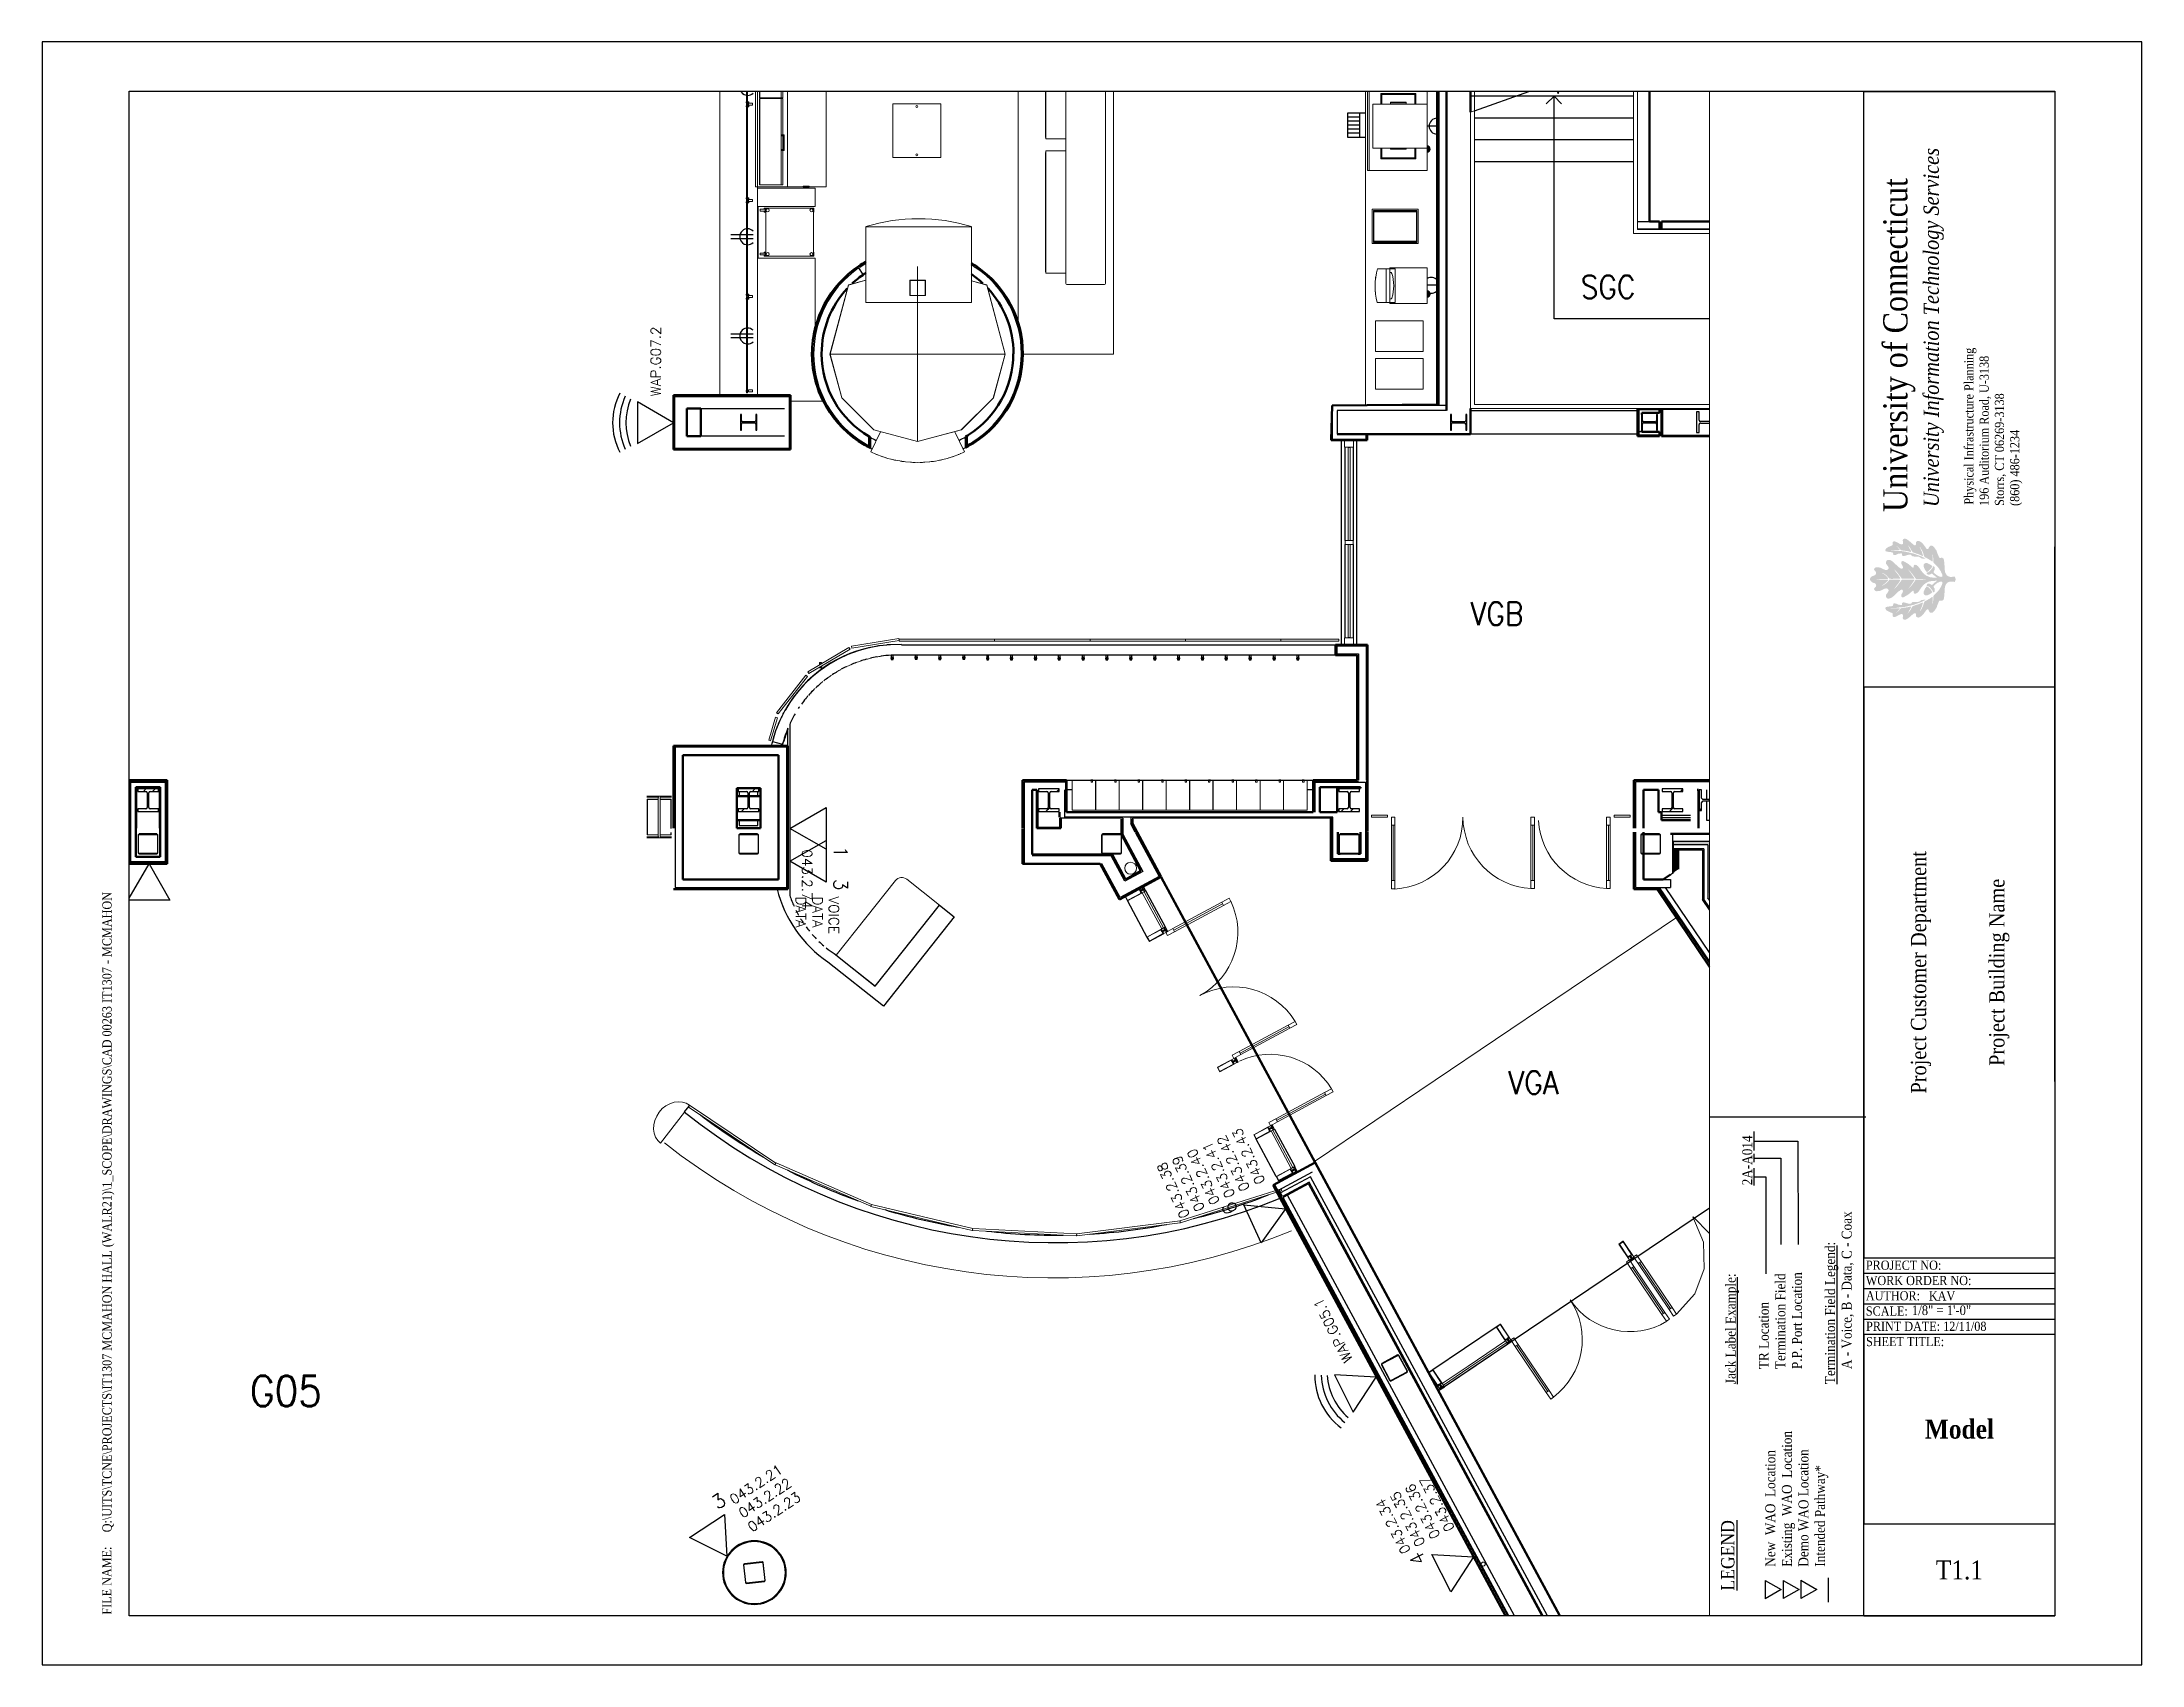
# Paper-space layout '8.5x11 Layout Template' of a CAD drawing. Header units: inches. Extents: x -0.2 to 10.8, y -0.2 to 8.3.
# The model-space entities are those that its viewports show. They can reach past a viewport. Long polylines and large blocks are cut down to what shows.
import ezdxf
from ezdxf.enums import TextEntityAlignment as Align

# ---------------------------------------------------------------- set-up
doc = ezdxf.new("R2010")
doc.units = ezdxf.units.IN
doc.header["$MEASUREMENT"] = 0
doc.set_wipeout_variables(frame=1)
doc.linetypes.add('01-0263-G-DWG-BFP-ARCH$0$Dash 1_16_', pattern=[0.125, 0.0625, -0.0625])
for name, color, linetype, lineweight in [('01-0263-G-DWG-BFP-ARCH$0$SP-CASE', 11, 'Continuous', 13), ('01-0263-G-DWG-BFP-ARCH$0$SP-COLUMNS', 40, 'Continuous', 13), ('01-0263-G-DWG-BFP-ARCH$0$SP-DETL-GENF', 3, 'Continuous', 9), ('01-0263-G-DWG-BFP-ARCH$0$SP-GUARDRAIL', 160, 'Continuous', 9), ('01-0263-G-DWG-BFP-ARCH$0$SP-HIDDEN', 143, 'Continuous', 9), ('01-0263-G-DWG-BFP-ARCH$0$SP-WALL-HALF', 42, 'Continuous', 13)]:
    doc.layers.add(name, color=color, linetype=linetype, lineweight=lineweight)
for name, color, linetype in [('01-0263-G-DWG-BFP-ARCH$0$SP-DOOR', 5, 'Continuous'), ('01-0263-G-DWG-BFP-ARCH$0$SP-FIXT', 35, 'Continuous'), ('01-0263-G-DWG-BFP-ARCH$0$SP-GROSS', 30, 'Continuous'), ('01-0263-G-DWG-BFP-ARCH$0$SP-RMNO', 7, 'Continuous'), ('01-0263-G-DWG-BFP-ARCH$0$SP-ROOM', 7, 'Continuous'), ('01-0263-G-DWG-BFP-ARCH$0$SP-STAIRS', 1, 'Continuous'), ('01-0263-G-DWG-BFP-ARCH$0$SP-TEXT', 72, 'Continuous'), ('01-0263-G-DWG-BFP-ARCH$0$SP-WALL', 7, 'Continuous'), ('01-0263-G-DWG-BFP-ARCH$0$SP-WINDOW', 6, 'Continuous'), ('T-Anno-Ttbl', 7, 'Continuous'), ('T-Comm-E', 1, 'Continuous'), ('T-Comm-E-Wireless', 1, 'Continuous')]:
    doc.layers.add(name, color=color, linetype=linetype)
doc.layers.get('01-0263-G-DWG-BFP-ARCH$0$SP-ROOM').off()
doc.styles.add('01-0263-G-DWG-BFP-ARCH$0$ROMANS', font='ROMANS.shx', dxfattribs={"width": 0.9})
doc.styles.add('3-32', font='SIMPLEX.shx', dxfattribs={"height": 9})
doc.styles.add('Garamond', font='GARA.TTF', dxfattribs={"height": 0.1})

psp = doc.layouts.new('8.5x11 Layout Template')

# ---------------------------------------------------------------- texts
at = {"insert": (9.596, 1.688), "char_height": 0.05, "attachment_point": 1, "style": 'Garamond'}
psp.add_mtext_dynamic_manual_height_columns('1/8" = 1\'-0"', width=0.5, gutter_width=0.5, heights=[0], dxfattribs=at)
at = {"layer": 'T-Anno-Ttbl', "insert": (8.534, 1.276), "char_height": 0.05207, "width": 1.79138, "attachment_point": 1, "rotation": 90, "style": 'Garamond'}
psp.add_mtext('\\pi-0.225,l0.225,t0.225;{\\L\\PJack Label Example}:\\P\\pi-0.0789,l0.0789,t0.0789;^I^I^I^I^I^I2A-A014\\P^ITR Location\\P^ITermination Field\\P^IP.P. Port Location\\P\\P{\\LTermination Field Legend}: \\P^IA - Voice, B - Data, C - Coax', dxfattribs=at)
at = {"layer": 'T-Anno-Ttbl', "insert": (8.458, 0.195), "char_height": 0.08332, "width": 1.73845, "attachment_point": 1, "rotation": 90}
psp.add_mtext('{\\fGaramond|b0|i0|c0|p18;\\P\\pxi-4.2777,l4.2777,t4.2777;\\H0.8333x;\\LLEGEND\\l\\P\\P\\pi-1.9998,l1.9998,t1.4996;\\H0.75x;^INew  WAO  Location\\P^IExisting  WAO  Location\\P^IDemo WAO Location\\P^IIntended Pathway*}', dxfattribs=at)

msp = doc.modelspace()

# ---------------------------------------------------------------- blocks, each defined once
blk = doc.blocks.new('*U13')
h = blk.add_hatch(color=256)
h.paths.add_polyline_path([(-0.881, 5.427), (-0.876, 5.427), (-0.874, 5.426), (-0.873, 5.425), (-0.875, 5.422), (-0.88, 5.416), (-0.885, 5.411), (-0.891, 5.406), (-0.898, 5.401), (-0.902, 5.399), (-0.905, 5.396), (-0.907, 5.395), (-0.905, 5.396), (-0.9, 5.397), (-0.895, 5.4), (-0.886, 5.406), (-0.879, 5.412), (-0.874, 5.418), (-0.87, 5.422), (-0.869, 5.424), (-0.867, 5.426), (-0.864, 5.426), (-0.858, 5.427), (-0.849, 5.427), (-0.839, 5.426), (-0.83, 5.426), (-0.823, 5.426), (-0.818, 5.426), (-0.813, 5.426), (-0.811, 5.425), (-0.81, 5.424), (-0.811, 5.422), (-0.813, 5.418), (-0.815, 5.415), (-0.817, 5.411), (-0.822, 5.405), (-0.827, 5.398), (-0.832, 5.392), (-0.837, 5.385), (-0.842, 5.378), (-0.837, 5.382), (-0.831, 5.388), (-0.827, 5.392), (-0.821, 5.4), (-0.815, 5.408), (-0.809, 5.416), (-0.808, 5.417), (-0.806, 5.42), (-0.804, 5.423), (-0.803, 5.425), (-0.801, 5.426), (-0.798, 5.426), (-0.793, 5.426), (-0.785, 5.426), (-0.776, 5.426), (-0.77, 5.426), (-0.763, 5.426), (-0.755, 5.426), (-0.747, 5.426), (-0.739, 5.426), (-0.737, 5.426), (-0.736, 5.424), (-0.737, 5.422), (-0.742, 5.415), (-0.747, 5.408), (-0.752, 5.4), (-0.76, 5.389), (-0.766, 5.381), (-0.769, 5.378), (-0.767, 5.379), (-0.763, 5.383), (-0.757, 5.389), (-0.75, 5.397), (-0.744, 5.405), (-0.738, 5.413), (-0.735, 5.417), (-0.733, 5.42), (-0.731, 5.424), (-0.729, 5.426), (-0.728, 5.426), (-0.727, 5.427), (-0.719, 5.427), (-0.711, 5.427), (-0.703, 5.427), (-0.695, 5.427), (-0.687, 5.428), (-0.68, 5.428), (-0.675, 5.429), (-0.68, 5.43), (-0.687, 5.43), (-0.695, 5.431), (-0.703, 5.431), (-0.711, 5.431), (-0.719, 5.431), (-0.727, 5.431), (-0.728, 5.432), (-0.729, 5.432), (-0.731, 5.434), (-0.733, 5.438), (-0.735, 5.441), (-0.738, 5.445), (-0.744, 5.453), (-0.75, 5.461), (-0.757, 5.469), (-0.763, 5.475), (-0.767, 5.479), (-0.769, 5.48), (-0.766, 5.477), (-0.76, 5.469), (-0.752, 5.458), (-0.747, 5.45), (-0.742, 5.443), (-0.737, 5.436), (-0.736, 5.434), (-0.737, 5.432), (-0.739, 5.432), (-0.747, 5.432), (-0.755, 5.432), (-0.763, 5.432), (-0.77, 5.432), (-0.776, 5.432), (-0.785, 5.432), (-0.793, 5.432), (-0.798, 5.432), (-0.801, 5.432), (-0.803, 5.433), (-0.804, 5.435), (-0.806, 5.438), (-0.808, 5.441), (-0.809, 5.442), (-0.815, 5.45), (-0.821, 5.458), (-0.827, 5.466), (-0.831, 5.47), (-0.837, 5.476), (-0.842, 5.48), (-0.837, 5.473), (-0.832, 5.466), (-0.827, 5.46), (-0.822, 5.453), (-0.817, 5.447), (-0.815, 5.443), (-0.813, 5.44), (-0.811, 5.436), (-0.81, 5.434), (-0.811, 5.433), (-0.813, 5.432), (-0.818, 5.432), (-0.823, 5.432), (-0.83, 5.432), (-0.839, 5.432), (-0.849, 5.431), (-0.858, 5.431), (-0.864, 5.432), (-0.867, 5.432), (-0.869, 5.434), (-0.87, 5.436), (-0.874, 5.44), (-0.879, 5.446), (-0.886, 5.452), (-0.895, 5.458), (-0.9, 5.461), (-0.905, 5.462), (-0.907, 5.463), (-0.905, 5.462), (-0.902, 5.459), (-0.898, 5.457), (-0.891, 5.452), (-0.885, 5.447), (-0.88, 5.442), (-0.875, 5.436), (-0.873, 5.433), (-0.874, 5.432), (-0.876, 5.431), (-0.881, 5.431), (-0.889, 5.431), (-0.897, 5.431), (-0.906, 5.431), (-0.915, 5.43), (-0.923, 5.43), (-0.93, 5.43), (-0.935, 5.429), (-0.93, 5.428), (-0.923, 5.428), (-0.915, 5.427), (-0.906, 5.427), (-0.897, 5.427), (-0.889, 5.427)], flags=16)
h.paths.add_polyline_path([(-0.885, 5.381), (-0.892, 5.379), (-0.899, 5.376), (-0.903, 5.374), (-0.909, 5.371), (-0.916, 5.368), (-0.924, 5.367), (-0.934, 5.366), (-0.94, 5.368), (-0.945, 5.372), (-0.947, 5.377), (-0.946, 5.382), (-0.942, 5.385), (-0.938, 5.39), (-0.936, 5.398), (-0.939, 5.405), (-0.945, 5.409), (-0.95, 5.41), (-0.958, 5.414), (-0.965, 5.42), (-0.969, 5.428), (-0.969, 5.428), (-0.969, 5.428), (-0.969, 5.429), (-0.969, 5.43), (-0.969, 5.43), (-0.969, 5.43), (-0.965, 5.438), (-0.958, 5.444), (-0.95, 5.447), (-0.945, 5.449), (-0.939, 5.453), (-0.936, 5.46), (-0.938, 5.468), (-0.942, 5.473), (-0.946, 5.476), (-0.947, 5.481), (-0.945, 5.486), (-0.94, 5.49), (-0.934, 5.492), (-0.924, 5.491), (-0.916, 5.49), (-0.909, 5.487), (-0.903, 5.484), (-0.899, 5.482), (-0.892, 5.479), (-0.885, 5.477), (-0.878, 5.478), (-0.873, 5.482), (-0.871, 5.486), (-0.871, 5.49), (-0.873, 5.494), (-0.875, 5.498), (-0.878, 5.502), (-0.881, 5.506), (-0.884, 5.51), (-0.885, 5.516), (-0.884, 5.521), (-0.881, 5.527), (-0.875, 5.53), (-0.868, 5.53), (-0.863, 5.529), (-0.858, 5.527), (-0.853, 5.524), (-0.848, 5.52), (-0.843, 5.516), (-0.838, 5.511), (-0.833, 5.506), (-0.828, 5.502), (-0.823, 5.497), (-0.819, 5.493), (-0.814, 5.49), (-0.81, 5.487), (-0.807, 5.485), (-0.803, 5.484), (-0.8, 5.484), (-0.797, 5.486), (-0.796, 5.49), (-0.796, 5.494), (-0.798, 5.499), (-0.801, 5.504), (-0.804, 5.51), (-0.805, 5.515), (-0.805, 5.519), (-0.802, 5.522), (-0.799, 5.524), (-0.797, 5.524), (-0.794, 5.524), (-0.788, 5.521), (-0.783, 5.518), (-0.778, 5.515), (-0.771, 5.511), (-0.764, 5.506), (-0.758, 5.501), (-0.751, 5.495), (-0.745, 5.49), (-0.741, 5.489), (-0.74, 5.493), (-0.739, 5.499), (-0.737, 5.503), (-0.733, 5.505), (-0.729, 5.504), (-0.725, 5.503), (-0.718, 5.498), (-0.712, 5.491), (-0.707, 5.484), (-0.702, 5.476), (-0.698, 5.471), (-0.694, 5.466), (-0.69, 5.461), (-0.685, 5.456), (-0.679, 5.452), (-0.674, 5.448), (-0.667, 5.445), (-0.661, 5.442), (-0.655, 5.44), (-0.648, 5.439), (-0.641, 5.438), (-0.632, 5.438), (-0.624, 5.437), (-0.617, 5.437), (-0.622, 5.441), (-0.629, 5.446), (-0.635, 5.451), (-0.642, 5.458), (-0.644, 5.459), (-0.647, 5.458), (-0.65, 5.456), (-0.657, 5.453), (-0.664, 5.452), (-0.669, 5.456), (-0.671, 5.459), (-0.671, 5.461), (-0.672, 5.463), (-0.665, 5.465), (-0.658, 5.469), (-0.652, 5.475), (-0.647, 5.481), (-0.642, 5.487), (-0.639, 5.492), (-0.638, 5.497), (-0.636, 5.497), (-0.634, 5.496), (-0.632, 5.495), (-0.629, 5.492), (-0.629, 5.486), (-0.63, 5.478), (-0.632, 5.475), (-0.633, 5.472), (-0.635, 5.47), (-0.635, 5.468), (-0.635, 5.465), (-0.634, 5.464), (-0.628, 5.458), (-0.622, 5.453), (-0.615, 5.448), (-0.608, 5.445), (-0.602, 5.442), (-0.596, 5.441), (-0.592, 5.442), (-0.589, 5.444), (-0.589, 5.45), (-0.591, 5.457), (-0.595, 5.464), (-0.597, 5.47), (-0.601, 5.475), (-0.604, 5.481), (-0.608, 5.486), (-0.612, 5.492), (-0.617, 5.497), (-0.622, 5.502), (-0.627, 5.507), (-0.632, 5.512), (-0.634, 5.514), (-0.636, 5.518), (-0.636, 5.524), (-0.636, 5.527), (-0.636, 5.529), (-0.636, 5.531), (-0.637, 5.538), (-0.639, 5.551), (-0.642, 5.561), (-0.641, 5.551), (-0.64, 5.542), (-0.64, 5.534), (-0.64, 5.526), (-0.64, 5.523), (-0.642, 5.522), (-0.644, 5.522), (-0.65, 5.527), (-0.658, 5.532), (-0.667, 5.537), (-0.674, 5.541), (-0.679, 5.543), (-0.682, 5.545), (-0.684, 5.547), (-0.684, 5.549), (-0.686, 5.553), (-0.688, 5.559), (-0.689, 5.564), (-0.692, 5.572), (-0.696, 5.58), (-0.7, 5.587), (-0.704, 5.594), (-0.708, 5.598), (-0.705, 5.591), (-0.702, 5.584), (-0.699, 5.577), (-0.696, 5.571), (-0.694, 5.563), (-0.692, 5.556), (-0.691, 5.554), (-0.692, 5.551), (-0.695, 5.551), (-0.703, 5.555), (-0.71, 5.558), (-0.717, 5.561), (-0.725, 5.563), (-0.733, 5.566), (-0.741, 5.569), (-0.744, 5.57), (-0.746, 5.572), (-0.747, 5.574), (-0.75, 5.578), (-0.754, 5.585), (-0.757, 5.591), (-0.763, 5.599), (-0.768, 5.605), (-0.772, 5.609), (-0.771, 5.607), (-0.768, 5.603), (-0.766, 5.599), (-0.762, 5.592), (-0.758, 5.585), (-0.753, 5.576), (-0.753, 5.574), (-0.753, 5.572), (-0.756, 5.572), (-0.764, 5.574), (-0.771, 5.576), (-0.779, 5.577), (-0.786, 5.578), (-0.794, 5.579), (-0.803, 5.58), (-0.805, 5.581), (-0.807, 5.582), (-0.808, 5.583), (-0.812, 5.587), (-0.818, 5.594), (-0.826, 5.601), (-0.832, 5.605), (-0.825, 5.598), (-0.818, 5.59), (-0.814, 5.585), (-0.813, 5.583), (-0.814, 5.582), (-0.816, 5.581), (-0.826, 5.582), (-0.831, 5.582), (-0.836, 5.582), (-0.852, 5.582), (-0.859, 5.581), (-0.861, 5.58), (-0.852, 5.58), (-0.845, 5.58), (-0.837, 5.579), (-0.83, 5.579), (-0.823, 5.578), (-0.815, 5.577), (-0.808, 5.577), (-0.801, 5.576), (-0.794, 5.575), (-0.788, 5.574), (-0.781, 5.573), (-0.774, 5.571), (-0.768, 5.57), (-0.762, 5.568), (-0.755, 5.567), (-0.749, 5.565), (-0.743, 5.564), (-0.737, 5.562), (-0.731, 5.56), (-0.726, 5.558), (-0.72, 5.556), (-0.714, 5.554), (-0.709, 5.552), (-0.704, 5.55), (-0.698, 5.548), (-0.693, 5.545), (-0.688, 5.543), (-0.683, 5.54), (-0.679, 5.538), (-0.678, 5.537), (-0.679, 5.536), (-0.681, 5.536), (-0.69, 5.537), (-0.699, 5.538), (-0.704, 5.542), (-0.708, 5.545), (-0.717, 5.548), (-0.727, 5.548), (-0.737, 5.548), (-0.746, 5.549), (-0.75, 5.552), (-0.751, 5.555), (-0.755, 5.557), (-0.762, 5.558), (-0.77, 5.556), (-0.781, 5.553), (-0.793, 5.55), (-0.799, 5.552), (-0.801, 5.555), (-0.801, 5.559), (-0.801, 5.563), (-0.803, 5.564), (-0.808, 5.564), (-0.814, 5.563), (-0.821, 5.562), (-0.827, 5.559), (-0.831, 5.557), (-0.842, 5.555), (-0.847, 5.557), (-0.847, 5.563), (-0.848, 5.567), (-0.853, 5.57), (-0.861, 5.571), (-0.87, 5.572), (-0.877, 5.573), (-0.885, 5.575), (-0.888, 5.579), (-0.888, 5.583), (-0.885, 5.587), (-0.883, 5.591), (-0.882, 5.592), (-0.875, 5.596), (-0.867, 5.6), (-0.86, 5.603), (-0.853, 5.606), (-0.85, 5.609), (-0.849, 5.614), (-0.85, 5.62), (-0.848, 5.625), (-0.843, 5.627), (-0.838, 5.627), (-0.832, 5.625), (-0.827, 5.622), (-0.821, 5.619), (-0.816, 5.616), (-0.81, 5.613), (-0.805, 5.612), (-0.8, 5.612), (-0.796, 5.614), (-0.795, 5.617), (-0.795, 5.622), (-0.795, 5.625), (-0.796, 5.628), (-0.797, 5.631), (-0.796, 5.636), (-0.793, 5.639), (-0.79, 5.641), (-0.784, 5.641), (-0.777, 5.639), (-0.771, 5.635), (-0.764, 5.63), (-0.758, 5.625), (-0.753, 5.621), (-0.749, 5.617), (-0.745, 5.614), (-0.742, 5.611), (-0.739, 5.609), (-0.736, 5.607), (-0.733, 5.607), (-0.729, 5.608), (-0.727, 5.612), (-0.727, 5.617), (-0.728, 5.622), (-0.725, 5.626), (-0.721, 5.629), (-0.714, 5.63), (-0.709, 5.628), (-0.703, 5.625), (-0.697, 5.62), (-0.691, 5.614), (-0.685, 5.607), (-0.681, 5.601), (-0.678, 5.597), (-0.674, 5.591), (-0.67, 5.587), (-0.664, 5.587), (-0.66, 5.594), (-0.657, 5.6), (-0.654, 5.603), (-0.65, 5.605), (-0.644, 5.605), (-0.639, 5.602), (-0.634, 5.598), (-0.63, 5.593), (-0.625, 5.586), (-0.621, 5.58), (-0.618, 5.573), (-0.616, 5.566), (-0.612, 5.557), (-0.608, 5.547), (-0.606, 5.543), (-0.603, 5.541), (-0.597, 5.541), (-0.591, 5.542), (-0.585, 5.538), (-0.585, 5.538), (-0.584, 5.538), (-0.584, 5.538), (-0.582, 5.533), (-0.581, 5.527), (-0.58, 5.522), (-0.579, 5.515), (-0.579, 5.508), (-0.578, 5.501), (-0.578, 5.494), (-0.577, 5.487), (-0.577, 5.48), (-0.576, 5.473), (-0.575, 5.467), (-0.573, 5.461), (-0.57, 5.455), (-0.565, 5.449), (-0.559, 5.445), (-0.552, 5.442), (-0.546, 5.441), (-0.539, 5.441), (-0.534, 5.442), (-0.53, 5.442), (-0.527, 5.443), (-0.526, 5.443), (-0.525, 5.443), (-0.524, 5.442), (-0.523, 5.439), (-0.521, 5.435), (-0.52, 5.43), (-0.52, 5.43), (-0.52, 5.43), (-0.52, 5.429), (-0.52, 5.428), (-0.52, 5.428), (-0.52, 5.428), (-0.521, 5.423), (-0.523, 5.419), (-0.524, 5.416), (-0.525, 5.415), (-0.526, 5.415), (-0.527, 5.415), (-0.53, 5.416), (-0.534, 5.416), (-0.539, 5.417), (-0.546, 5.417), (-0.552, 5.416), (-0.559, 5.413), (-0.565, 5.409), (-0.57, 5.403), (-0.573, 5.397), (-0.575, 5.391), (-0.576, 5.385), (-0.577, 5.378), (-0.577, 5.371), (-0.578, 5.364), (-0.578, 5.357), (-0.579, 5.35), (-0.579, 5.343), (-0.58, 5.336), (-0.581, 5.331), (-0.582, 5.325), (-0.584, 5.32), (-0.584, 5.32), (-0.585, 5.32), (-0.585, 5.32), (-0.591, 5.316), (-0.597, 5.317), (-0.603, 5.317), (-0.606, 5.315), (-0.608, 5.311), (-0.612, 5.301), (-0.616, 5.292), (-0.618, 5.285), (-0.621, 5.278), (-0.625, 5.272), (-0.63, 5.265), (-0.634, 5.26), (-0.639, 5.255), (-0.644, 5.253), (-0.65, 5.253), (-0.654, 5.255), (-0.657, 5.258), (-0.66, 5.264), (-0.664, 5.271), (-0.67, 5.271), (-0.674, 5.267), (-0.678, 5.261), (-0.681, 5.257), (-0.685, 5.251), (-0.691, 5.244), (-0.697, 5.238), (-0.703, 5.233), (-0.709, 5.23), (-0.714, 5.228), (-0.721, 5.229), (-0.725, 5.232), (-0.728, 5.236), (-0.727, 5.241), (-0.727, 5.246), (-0.729, 5.25), (-0.733, 5.251), (-0.736, 5.251), (-0.739, 5.249), (-0.742, 5.247), (-0.745, 5.244), (-0.749, 5.241), (-0.753, 5.237), (-0.758, 5.233), (-0.764, 5.228), (-0.771, 5.223), (-0.777, 5.219), (-0.784, 5.217), (-0.79, 5.217), (-0.793, 5.219), (-0.796, 5.222), (-0.797, 5.227), (-0.796, 5.23), (-0.795, 5.233), (-0.795, 5.236), (-0.795, 5.241), (-0.796, 5.244), (-0.8, 5.246), (-0.805, 5.246), (-0.81, 5.245), (-0.816, 5.242), (-0.821, 5.239), (-0.827, 5.236), (-0.832, 5.233), (-0.838, 5.231), (-0.843, 5.231), (-0.848, 5.233), (-0.85, 5.238), (-0.849, 5.244), (-0.85, 5.249), (-0.853, 5.252), (-0.86, 5.255), (-0.867, 5.258), (-0.875, 5.262), (-0.882, 5.266), (-0.883, 5.267), (-0.885, 5.271), (-0.888, 5.275), (-0.888, 5.279), (-0.885, 5.283), (-0.877, 5.285), (-0.87, 5.286), (-0.861, 5.287), (-0.853, 5.288), (-0.848, 5.291), (-0.847, 5.295), (-0.847, 5.301), (-0.842, 5.303), (-0.831, 5.301), (-0.827, 5.299), (-0.821, 5.296), (-0.814, 5.295), (-0.808, 5.294), (-0.803, 5.294), (-0.801, 5.295), (-0.801, 5.299), (-0.801, 5.303), (-0.799, 5.306), (-0.793, 5.308), (-0.781, 5.305), (-0.77, 5.302), (-0.762, 5.3), (-0.755, 5.301), (-0.751, 5.303), (-0.75, 5.306), (-0.746, 5.309), (-0.737, 5.31), (-0.727, 5.31), (-0.717, 5.31), (-0.708, 5.313), (-0.704, 5.316), (-0.699, 5.32), (-0.69, 5.321), (-0.681, 5.322), (-0.679, 5.322), (-0.678, 5.321), (-0.679, 5.32), (-0.683, 5.318), (-0.688, 5.315), (-0.693, 5.313), (-0.698, 5.31), (-0.704, 5.308), (-0.709, 5.306), (-0.714, 5.304), (-0.72, 5.302), (-0.726, 5.3), (-0.731, 5.298), (-0.737, 5.296), (-0.743, 5.294), (-0.749, 5.293), (-0.755, 5.291), (-0.762, 5.29), (-0.768, 5.288), (-0.774, 5.287), (-0.781, 5.285), (-0.788, 5.284), (-0.794, 5.283), (-0.801, 5.282), (-0.808, 5.281), (-0.815, 5.281), (-0.823, 5.28), (-0.83, 5.279), (-0.837, 5.279), (-0.845, 5.278), (-0.852, 5.278), (-0.861, 5.278), (-0.859, 5.277), (-0.852, 5.276), (-0.836, 5.276), (-0.831, 5.276), (-0.826, 5.276), (-0.816, 5.277), (-0.814, 5.276), (-0.813, 5.275), (-0.814, 5.273), (-0.818, 5.268), (-0.825, 5.26), (-0.832, 5.252), (-0.826, 5.257), (-0.818, 5.264), (-0.812, 5.271), (-0.808, 5.275), (-0.807, 5.276), (-0.805, 5.277), (-0.803, 5.278), (-0.794, 5.279), (-0.786, 5.28), (-0.779, 5.281), (-0.771, 5.282), (-0.764, 5.284), (-0.756, 5.286), (-0.753, 5.286), (-0.753, 5.284), (-0.753, 5.282), (-0.758, 5.273), (-0.762, 5.266), (-0.766, 5.259), (-0.768, 5.255), (-0.771, 5.251), (-0.772, 5.249), (-0.768, 5.253), (-0.763, 5.259), (-0.757, 5.267), (-0.754, 5.273), (-0.75, 5.28), (-0.747, 5.284), (-0.746, 5.286), (-0.744, 5.288), (-0.741, 5.289), (-0.733, 5.292), (-0.725, 5.295), (-0.717, 5.297), (-0.71, 5.3), (-0.703, 5.303), (-0.695, 5.307), (-0.692, 5.307), (-0.691, 5.304), (-0.692, 5.302), (-0.694, 5.295), (-0.696, 5.287), (-0.699, 5.281), (-0.702, 5.274), (-0.705, 5.267), (-0.708, 5.26), (-0.704, 5.264), (-0.7, 5.271), (-0.696, 5.278), (-0.692, 5.286), (-0.689, 5.294), (-0.688, 5.299), (-0.686, 5.305), (-0.684, 5.309), (-0.684, 5.311), (-0.682, 5.313), (-0.679, 5.315), (-0.674, 5.317), (-0.667, 5.321), (-0.658, 5.326), (-0.65, 5.331), (-0.644, 5.336), (-0.642, 5.336), (-0.64, 5.335), (-0.64, 5.332), (-0.64, 5.324), (-0.64, 5.316), (-0.641, 5.307), (-0.642, 5.297), (-0.639, 5.307), (-0.637, 5.32), (-0.636, 5.327), (-0.636, 5.329), (-0.636, 5.331), (-0.636, 5.334), (-0.636, 5.34), (-0.634, 5.344), (-0.632, 5.346), (-0.627, 5.351), (-0.622, 5.356), (-0.617, 5.361), (-0.612, 5.366), (-0.608, 5.372), (-0.604, 5.377), (-0.601, 5.383), (-0.597, 5.388), (-0.595, 5.394), (-0.591, 5.401), (-0.589, 5.408), (-0.589, 5.414), (-0.592, 5.416), (-0.596, 5.417), (-0.602, 5.416), (-0.608, 5.413), (-0.615, 5.41), (-0.622, 5.405), (-0.628, 5.4), (-0.634, 5.394), (-0.635, 5.393), (-0.635, 5.39), (-0.635, 5.388), (-0.633, 5.386), (-0.632, 5.383), (-0.63, 5.38), (-0.629, 5.372), (-0.629, 5.366), (-0.632, 5.363), (-0.634, 5.362), (-0.636, 5.361), (-0.638, 5.361), (-0.639, 5.366), (-0.642, 5.371), (-0.647, 5.377), (-0.652, 5.383), (-0.658, 5.389), (-0.665, 5.393), (-0.672, 5.395), (-0.671, 5.397), (-0.671, 5.399), (-0.669, 5.402), (-0.664, 5.406), (-0.657, 5.405), (-0.65, 5.402), (-0.647, 5.4), (-0.644, 5.399), (-0.642, 5.4), (-0.635, 5.407), (-0.629, 5.412), (-0.622, 5.417), (-0.617, 5.421), (-0.624, 5.421), (-0.632, 5.42), (-0.641, 5.42), (-0.648, 5.419), (-0.655, 5.418), (-0.661, 5.416), (-0.667, 5.413), (-0.674, 5.41), (-0.679, 5.406), (-0.685, 5.402), (-0.69, 5.397), (-0.694, 5.392), (-0.698, 5.387), (-0.702, 5.382), (-0.707, 5.374), (-0.712, 5.367), (-0.718, 5.36), (-0.725, 5.355), (-0.729, 5.354), (-0.733, 5.353), (-0.737, 5.355), (-0.739, 5.359), (-0.74, 5.365), (-0.741, 5.369), (-0.745, 5.368), (-0.751, 5.363), (-0.758, 5.357), (-0.764, 5.352), (-0.771, 5.347), (-0.778, 5.343), (-0.783, 5.34), (-0.788, 5.337), (-0.794, 5.334), (-0.797, 5.334), (-0.799, 5.334), (-0.802, 5.336), (-0.805, 5.339), (-0.805, 5.343), (-0.804, 5.348), (-0.801, 5.354), (-0.798, 5.359), (-0.796, 5.364), (-0.796, 5.368), (-0.797, 5.372), (-0.8, 5.374), (-0.803, 5.374), (-0.807, 5.373), (-0.81, 5.371), (-0.814, 5.368), (-0.819, 5.365), (-0.823, 5.361), (-0.828, 5.356), (-0.833, 5.352), (-0.838, 5.347), (-0.843, 5.342), (-0.848, 5.338), (-0.853, 5.334), (-0.858, 5.331), (-0.863, 5.329), (-0.868, 5.328), (-0.875, 5.328), (-0.881, 5.331), (-0.884, 5.337), (-0.885, 5.342), (-0.884, 5.348), (-0.881, 5.352), (-0.878, 5.356), (-0.875, 5.36), (-0.873, 5.364), (-0.871, 5.368), (-0.871, 5.372), (-0.873, 5.376), (-0.878, 5.38)])
h.paths.add_polyline_path([(-0.679, 5.513), (-0.685, 5.509), (-0.688, 5.504), (-0.688, 5.498), (-0.686, 5.491), (-0.683, 5.485), (-0.68, 5.478), (-0.676, 5.473), (-0.673, 5.469), (-0.671, 5.467), (-0.665, 5.469), (-0.66, 5.474), (-0.654, 5.479), (-0.649, 5.485), (-0.645, 5.491), (-0.642, 5.496), (-0.643, 5.498), (-0.646, 5.501), (-0.652, 5.505), (-0.658, 5.508), (-0.665, 5.512), (-0.672, 5.514)], flags=17)
h.paths.add_polyline_path([(-0.679, 5.345), (-0.685, 5.349), (-0.688, 5.354), (-0.688, 5.36), (-0.686, 5.367), (-0.683, 5.373), (-0.68, 5.38), (-0.676, 5.385), (-0.673, 5.389), (-0.671, 5.391), (-0.665, 5.389), (-0.66, 5.384), (-0.654, 5.379), (-0.649, 5.373), (-0.645, 5.367), (-0.642, 5.362), (-0.643, 5.36), (-0.646, 5.357), (-0.652, 5.353), (-0.658, 5.349), (-0.665, 5.346), (-0.672, 5.344)], flags=17)
for p, q in [((-1, 7.984), (0, 7.984)), ((-1, 2.798), (-1, 5.598)), ((0, 2.798), (0, 5.598)), ((-1, 4.865), (0, 4.865)), ((-1, 2.798), (-1, 4.865)), ((-1, 4.865), (-1, 1.874)), ((0, 4.64), (0, 1.84)), ((-1, 1.874), (0, 1.874)), ((-1, 1.874), (0, 1.874)), ((-1, 1.874), (0, 1.874)), ((-1, 1.794), (0, 1.794)), ((-1, 1.714), (0, 1.714)), ((-1, 1.634), (0, 1.634)), ((-1, 1.554), (0, 1.554)), ((-1, 1.474), (0, 1.474)), ((-1, 1.474), (-1, 0.48)), ((-1, 0.48), (-1, 1.36)), ((0, 1.36), (0, 0.48)), ((0, 0.48), (-1, 0.48)), ((-1, 0), (0, 0))]:
    blk.add_line(p, q)
blk.add_lwpolyline([(-1, 7.984), (0, 7.984), (0, 0), (-1, 0)], close=True)
blk.add_lwpolyline([(-1, 1.84), (-1, 4.64)])
at = {"color": 7, "insert": (-0.899, 5.781), "char_height": 0.097175, "width": 1.9747, "attachment_point": 1, "rotation": 90}
blk.add_mtext('{\\fGaramond|b0|i0|c0|p18;\\H1.304x;University of Connecticut\\P\\H0.6313x; \\fGaramond|b0|i1|c0|p18;University Information Technology Services\\fGaramond|b0|i0|c0|p18;\\P\\H0.6x; \\P\\H1.214x;  \\H0.8238x;Physical Infrastructure Planning\\P  196 Auditorium Road, U-3138\\P  Storrs, CT 06269-3138\\P  (860) 486-1234}', dxfattribs=at)
at = {"color": 7, "char_height": 0.048, "attachment_point": 1, "rotation": 90, "style": 'Garamond'}
for s, insert, width in [('Q:\\\\UITS\\\\TCNE\\\\PROJECTS\\\\IT1307 MCMAHON HALL (WALR21)\\\\1_SCOPE\\\\DRAWINGS\\\\CAD 00263 IT1307 - MCMAHON', (-10.227, 0.437), 7.54759), ('{\\fGaramond|b0|i0|c0|p18;FILE NAME:}', (-10.228, 0.006), 1.05737)]:
    blk.add_mtext(s, dxfattribs=dict(at, insert=insert, width=width))
at = {"color": 7, "char_height": 0.048, "attachment_point": 1, "style": 'Garamond'}
for s, insert, width in [('{\\fGaramond|b0|i0|c0|p18;WORK ORDER NO:}', (-0.99, 1.78), 1.05737), ('{\\fGaramond|b0|i0|c0|p18;PROJECT NO:}', (-0.99, 1.86), 1.05737), ('{\\fGaramond|b0|i0|c0|p18;AUTHOR:}', (-0.99, 1.7), 1.05737), ('{\\fGaramond|b0|i0|c0|p18;PRINT DATE: 12/11/08}', (-0.989, 1.54), 1.05737), ('SCALE: ', (-0.99, 1.62), 0.98295), ('SHEET TITLE:', (-0.989, 1.46), 0.98936)]:
    blk.add_mtext(s, dxfattribs=dict(at, insert=insert, width=width))
at = {"insert": (-0.5, 0.977), "char_height": 0.1, "attachment_point": 5, "style": 'Garamond'}
blk.add_mtext_dynamic_manual_height_columns('{\\fGaramond|b1|i0|c0|p18;\\C7;Model}', width=1, gutter_width=0.5, heights=[0], dxfattribs=at)
at = {"style": 'Garamond'}
for tag, p in [('PROJECT_CUSTOMER_DEPT', (-0.674, 3.37)), ('PROJECT_BUILDING_NAME', (-0.264, 3.37))]:
    blk.add_attdef(tag, text='', height=0.08, rotation=90, dxfattribs=at).set_placement(p, align=Align.CENTER)
for tag, p in [('PROJECT_NO', (-0.53, 1.811)), ('WORKORDER_NO', (-0.343, 1.731)), ('AUTHOR', (-0.66, 1.651))]:
    blk.add_attdef(tag, p, '', height=0.048, dxfattribs=at)
blk.add_attdef('DRAWING_NUMBER', text='', height=0.1, dxfattribs=at).set_placement((-0.5, 0.19), align=Align.CENTER)
blk = doc.blocks.new('01-0263-G-DWG-BFP-ARCH$0$W-Wide Flange-Column - W10X112-V11-GROUND FLOOR - PROPOSED')
at = {"layer": '01-0263-G-DWG-BFP-ARCH$0$SP-COLUMNS', "lineweight": 9}
h = blk.add_hatch(dxfattribs=at)
h.set_pattern_fill('FP_18', color=256, style=0, pattern_type=2)
h.set_pattern_definition([(315, (495.028, 1059.713), (9.50352, 9.50352), []), (315, (509.428, 1059.713), (9.50352, 9.50352), [])])
h.paths.add_polyline_path([(-5.2, 4.4), (-1.1, 4.4), (-0.6, 4.2), (-0.4, 3.7), (-0.4, -3.7), (-0.6, -4.2), (-1.1, -4.4), (-5.2, -4.4), (-5.2, -5.7), (5.2, -5.7), (5.2, -4.4), (1.1, -4.4), (0.6, -4.2), (0.4, -3.7), (0.4, 3.7), (0.6, 4.2), (1.1, 4.4), (5.2, 4.4), (5.2, 5.7), (-5.2, 5.7)], flags=0)
at = {"layer": '01-0263-G-DWG-BFP-ARCH$0$SP-COLUMNS', "lineweight": 30}
for p, q in [((5.2, 5.7), (-5.2, 5.7)), ((-5.2, 5.7), (-5.2, 4.4)), ((-5.2, 4.4), (-1.1, 4.4)), ((-0.4, 3.7), (-0.4, -3.7)), ((0.4, -3.7), (0.4, 3.7)), ((1.1, 4.4), (5.2, 4.4)), ((5.2, 4.4), (5.2, 5.7)), ((-1.1, -4.4), (-5.2, -4.4)), ((-5.2, -4.4), (-5.2, -5.7)), ((-5.2, -5.7), (5.2, -5.7)), ((5.2, -4.4), (1.1, -4.4)), ((5.2, -5.7), (5.2, -4.4))]:
    blk.add_line(p, q, dxfattribs=at)
for centre, start, end in [((-1.1, 3.7), 0, 90), ((1.1, 3.7), 90, 180), ((-1.1, -3.7), 270, 0), ((1.1, -3.7), 180, 270)]:
    blk.add_arc(centre, 0.688, start, end, dxfattribs=at)
blk = doc.blocks.new('01-0263-G-DWG-BFP-ARCH$0$W-Wide Flange-Column - W8X40-V68-GROUND FLOOR - PROPOSED')
at = {"layer": '01-0263-G-DWG-BFP-ARCH$0$SP-COLUMNS', "lineweight": 9}
h = blk.add_hatch(dxfattribs=at)
h.set_pattern_fill('FP_80', color=256, style=0, pattern_type=2)
h.set_pattern_definition([(315, (495.028, 577.4), (9.50352, 9.50352), []), (315, (509.428, 577.4), (9.50352, 9.50352), [])])
h.paths.add_polyline_path([(-4, 3.6), (-0.9, 3.6), (-0.4, 3.4), (-0.2, 2.9), (-0.2, -2.9), (-0.4, -3.4), (-0.9, -3.6), (-4, -3.6), (-4, -4.1), (4, -4.1), (4, -3.6), (0.9, -3.6), (0.4, -3.4), (0.2, -2.9), (0.2, 2.9), (0.4, 3.4), (0.9, 3.6), (4, 3.6), (4, 4.1), (-4, 4.1)], flags=0)
at = {"layer": '01-0263-G-DWG-BFP-ARCH$0$SP-COLUMNS', "lineweight": 30}
for p, q in [((4, 4.1), (-4, 4.1)), ((-4, 4.1), (-4, 3.6)), ((-4, 3.6), (-0.9, 3.6)), ((-0.2, 2.9), (-0.2, -2.9)), ((0.2, -2.9), (0.2, 2.9)), ((0.9, 3.6), (4, 3.6)), ((4, 3.6), (4, 4.1)), ((-0.9, -3.6), (-4, -3.6)), ((-4, -3.6), (-4, -4.1)), ((-4, -4.1), (4, -4.1)), ((4, -3.6), (0.9, -3.6)), ((4, -4.1), (4, -3.6))]:
    blk.add_line(p, q, dxfattribs=at)
for centre, start, end in [((-0.9, 2.9), 0, 90), ((0.9, 2.9), 90, 180), ((-0.9, -2.9), 270, 0), ((0.9, -2.9), 180, 270)]:
    blk.add_arc(centre, 0.69, start, end, dxfattribs=at)
blk = doc.blocks.new('01-0263-G-DWG-BFP-ARCH$0$W-Wide Flange-Column - W8X40-V69-GROUND FLOOR - PROPOSED')
at = {"layer": '01-0263-G-DWG-BFP-ARCH$0$SP-COLUMNS', "lineweight": 9}
h = blk.add_hatch(dxfattribs=at)
h.set_pattern_fill('FP_81', color=256, style=0, pattern_type=2)
h.set_pattern_definition([(315, (495.028, 1030.4), (9.50352, 9.50352), []), (315, (509.428, 1030.4), (9.50352, 9.50352), [])])
h.paths.add_polyline_path([(-4, -4.1), (4, -4.1), (4, -3.6), (0.9, -3.6), (0.4, -3.4), (0.2, -2.9), (0.2, 2.9), (0.4, 3.4), (0.9, 3.6), (4, 3.6), (4, 4.1), (-4, 4.1), (-4, 3.6), (-0.9, 3.6), (-0.4, 3.4), (-0.2, 2.9), (-0.2, -2.9), (-0.4, -3.4), (-0.9, -3.6), (-4, -3.6)], flags=0)
at = {"layer": '01-0263-G-DWG-BFP-ARCH$0$SP-COLUMNS', "lineweight": 30}
for p, q in [((4, 4.1), (-4, 4.1)), ((-4, 4.1), (-4, 3.6)), ((-4, 3.6), (-0.9, 3.6)), ((-0.2, 2.9), (-0.2, -2.9)), ((0.2, -2.9), (0.2, 2.9)), ((0.9, 3.6), (4, 3.6)), ((4, 3.6), (4, 4.1)), ((-0.9, -3.6), (-4, -3.6)), ((-4, -3.6), (-4, -4.1)), ((-4, -4.1), (4, -4.1)), ((4, -3.6), (0.9, -3.6)), ((4, -4.1), (4, -3.6))]:
    blk.add_line(p, q, dxfattribs=at)
for centre, start, end in [((-0.9, 2.9), 0, 90), ((0.9, 2.9), 90, 180), ((-0.9, -2.9), 270, 0), ((0.9, -2.9), 180, 270)]:
    blk.add_arc(centre, 0.69, start, end, dxfattribs=at)
blk = doc.blocks.new('01-0263-G-DWG-BFP-ARCH$0$W-Wide Flange-Column - W10X112-233644-GROUND FLOOR - PROPOSED')
at = {"layer": '01-0263-G-DWG-BFP-ARCH$0$SP-COLUMNS', "lineweight": 9}
h = blk.add_hatch(dxfattribs=at)
h.set_pattern_fill('FP_85', color=256, style=0, pattern_type=2)
h.set_pattern_definition([(45, (-275.4, 685.028), (-9.50352, 9.50352), []), (45, (-275.4, 699.428), (-9.50352, 9.50352), [])])
h.paths.add_polyline_path([(5.2, -5.7), (5.2, -4.4), (1.1, -4.4), (0.6, -4.2), (0.4, -3.7), (0.4, 3.7), (0.6, 4.2), (1.1, 4.4), (5.2, 4.4), (5.2, 5.7), (-5.2, 5.7), (-5.2, 4.4), (-1.1, 4.4), (-0.6, 4.2), (-0.4, 3.7), (-0.4, -3.7), (-0.6, -4.2), (-1.1, -4.4), (-5.2, -4.4), (-5.2, -5.7)], flags=0)
at = {"layer": '01-0263-G-DWG-BFP-ARCH$0$SP-COLUMNS', "lineweight": 30}
for p, q in [((5.2, 5.7), (-5.2, 5.7)), ((-5.2, 5.7), (-5.2, 4.4)), ((-5.2, 4.4), (-1.1, 4.4)), ((-0.4, 3.7), (-0.4, -3.7)), ((0.4, -3.7), (0.4, 3.7)), ((1.1, 4.4), (5.2, 4.4)), ((5.2, 4.4), (5.2, 5.7)), ((-1.1, -4.4), (-5.2, -4.4)), ((-5.2, -4.4), (-5.2, -5.7)), ((-5.2, -5.7), (5.2, -5.7)), ((5.2, -4.4), (1.1, -4.4)), ((5.2, -5.7), (5.2, -4.4))]:
    blk.add_line(p, q, dxfattribs=at)
for centre, start, end in [((-1.1, 3.7), 0, 90), ((1.1, 3.7), 90, 180), ((-1.1, -3.7), 270, 0), ((1.1, -3.7), 180, 270)]:
    blk.add_arc(centre, 0.688, start, end, dxfattribs=at)
blk = doc.blocks.new('01-0263-G-DWG-BFP-ARCH$0$W-Wide Flange-Column - W10X112-V71-GROUND FLOOR - PROPOSED')
at = {"layer": '01-0263-G-DWG-BFP-ARCH$0$SP-COLUMNS', "lineweight": 9}
h = blk.add_hatch(dxfattribs=at)
h.set_pattern_fill('FP_86', color=256, style=0, pattern_type=2)
h.set_pattern_definition([(45, (-577.4, 685.028), (-9.50352, 9.50352), []), (45, (-577.4, 699.428), (-9.50352, 9.50352), [])])
h.paths.add_polyline_path([(5.2, -5.7), (5.2, -4.4), (1.1, -4.4), (0.6, -4.2), (0.4, -3.7), (0.4, 3.7), (0.6, 4.2), (1.1, 4.4), (5.2, 4.4), (5.2, 5.7), (-5.2, 5.7), (-5.2, 4.4), (-1.1, 4.4), (-0.6, 4.2), (-0.4, 3.7), (-0.4, -3.7), (-0.6, -4.2), (-1.1, -4.4), (-5.2, -4.4), (-5.2, -5.7)], flags=0)
at = {"layer": '01-0263-G-DWG-BFP-ARCH$0$SP-COLUMNS', "lineweight": 30}
for p, q in [((5.2, 5.7), (-5.2, 5.7)), ((-5.2, 5.7), (-5.2, 4.4)), ((-5.2, 4.4), (-1.1, 4.4)), ((-0.4, 3.7), (-0.4, -3.7)), ((0.4, -3.7), (0.4, 3.7)), ((1.1, 4.4), (5.2, 4.4)), ((5.2, 4.4), (5.2, 5.7)), ((-1.1, -4.4), (-5.2, -4.4)), ((-5.2, -4.4), (-5.2, -5.7)), ((-5.2, -5.7), (5.2, -5.7)), ((5.2, -4.4), (1.1, -4.4)), ((5.2, -5.7), (5.2, -4.4))]:
    blk.add_line(p, q, dxfattribs=at)
for centre, start, end in [((-1.1, 3.7), 0, 90), ((1.1, 3.7), 90, 180), ((-1.1, -3.7), 270, 0), ((1.1, -3.7), 180, 270)]:
    blk.add_arc(centre, 0.688, start, end, dxfattribs=at)
blk = doc.blocks.new('01-0263-G-DWG-BFP-ARCH$0$W-Wide Flange-Column - W10X112-V72-GROUND FLOOR - PROPOSED')
at = {"layer": '01-0263-G-DWG-BFP-ARCH$0$SP-COLUMNS', "lineweight": 9}
h = blk.add_hatch(dxfattribs=at)
h.set_pattern_fill('FP_87', color=256, style=0, pattern_type=2)
h.set_pattern_definition([(45, (-728.4, 685.028), (-9.50352, 9.50352), []), (45, (-728.4, 699.428), (-9.50352, 9.50352), [])])
h.paths.add_polyline_path([(-5.2, -5.7), (5.2, -5.7), (5.2, -4.4), (1.1, -4.4), (0.6, -4.2), (0.4, -3.7), (0.4, 3.7), (0.6, 4.2), (1.1, 4.4), (5.2, 4.4), (5.2, 5.7), (-5.2, 5.7), (-5.2, 4.4), (-1.1, 4.4), (-0.6, 4.2), (-0.4, 3.7), (-0.4, -3.7), (-0.6, -4.2), (-1.1, -4.4), (-5.2, -4.4)], flags=0)
at = {"layer": '01-0263-G-DWG-BFP-ARCH$0$SP-COLUMNS', "lineweight": 30}
for p, q in [((5.2, 5.7), (-5.2, 5.7)), ((-5.2, 5.7), (-5.2, 4.4)), ((-5.2, 4.4), (-1.1, 4.4)), ((-0.4, 3.7), (-0.4, -3.7)), ((0.4, -3.7), (0.4, 3.7)), ((1.1, 4.4), (5.2, 4.4)), ((5.2, 4.4), (5.2, 5.7)), ((-1.1, -4.4), (-5.2, -4.4)), ((-5.2, -4.4), (-5.2, -5.7)), ((-5.2, -5.7), (5.2, -5.7)), ((5.2, -4.4), (1.1, -4.4)), ((5.2, -5.7), (5.2, -4.4))]:
    blk.add_line(p, q, dxfattribs=at)
for centre, start, end in [((-1.1, 3.7), 0, 90), ((1.1, 3.7), 90, 180), ((-1.1, -3.7), 270, 0), ((1.1, -3.7), 180, 270)]:
    blk.add_arc(centre, 0.688, start, end, dxfattribs=at)
blk = doc.blocks.new('01-0263-G-DWG-BFP-ARCH$0$W-Wide Flange-Column - W10X112-V73-GROUND FLOOR - PROPOSED')
at = {"layer": '01-0263-G-DWG-BFP-ARCH$0$SP-COLUMNS', "lineweight": 9}
h = blk.add_hatch(dxfattribs=at)
h.set_pattern_fill('FP_88', color=256, style=0, pattern_type=2)
h.set_pattern_definition([(45, (-879.4, 685.028), (-9.50352, 9.50352), []), (45, (-879.4, 699.428), (-9.50352, 9.50352), [])])
h.paths.add_polyline_path([(-5.2, -5.7), (5.2, -5.7), (5.2, -4.4), (1.1, -4.4), (0.6, -4.2), (0.4, -3.7), (0.4, 3.7), (0.6, 4.2), (1.1, 4.4), (5.2, 4.4), (5.2, 5.7), (-5.2, 5.7), (-5.2, 4.4), (-1.1, 4.4), (-0.6, 4.2), (-0.4, 3.7), (-0.4, -3.7), (-0.6, -4.2), (-1.1, -4.4), (-5.2, -4.4)], flags=0)
at = {"layer": '01-0263-G-DWG-BFP-ARCH$0$SP-COLUMNS', "lineweight": 30}
for p, q in [((5.2, 5.7), (-5.2, 5.7)), ((-5.2, 5.7), (-5.2, 4.4)), ((-5.2, 4.4), (-1.1, 4.4)), ((-0.4, 3.7), (-0.4, -3.7)), ((0.4, -3.7), (0.4, 3.7)), ((1.1, 4.4), (5.2, 4.4)), ((5.2, 4.4), (5.2, 5.7)), ((-1.1, -4.4), (-5.2, -4.4)), ((-5.2, -4.4), (-5.2, -5.7)), ((-5.2, -5.7), (5.2, -5.7)), ((5.2, -4.4), (1.1, -4.4)), ((5.2, -5.7), (5.2, -4.4))]:
    blk.add_line(p, q, dxfattribs=at)
for centre, start, end in [((-1.1, 3.7), 0, 90), ((1.1, 3.7), 90, 180), ((-1.1, -3.7), 270, 0), ((1.1, -3.7), 180, 270)]:
    blk.add_arc(centre, 0.688, start, end, dxfattribs=at)
blk = doc.blocks.new('01-0263-G-DWG-BFP-ARCH$0$W-Wide Flange-Column - W10X112-V74-GROUND FLOOR - PROPOSED')
at = {"layer": '01-0263-G-DWG-BFP-ARCH$0$SP-COLUMNS', "lineweight": 9}
h = blk.add_hatch(dxfattribs=at)
h.set_pattern_fill('FP_89', color=256, style=0, pattern_type=2)
h.set_pattern_definition([(45, (-1042.08, 685.028), (-9.50352, 9.50352), []), (45, (-1042.08, 699.428), (-9.50352, 9.50352), [])])
h.paths.add_polyline_path([(-5.2, -5.7), (5.2, -5.7), (5.2, -4.4), (1.1, -4.4), (0.6, -4.2), (0.4, -3.7), (0.4, 3.7), (0.6, 4.2), (1.1, 4.4), (5.2, 4.4), (5.2, 5.7), (-5.2, 5.7), (-5.2, 4.4), (-1.1, 4.4), (-0.6, 4.2), (-0.4, 3.7), (-0.4, -3.7), (-0.6, -4.2), (-1.1, -4.4), (-5.2, -4.4)], flags=0)
at = {"layer": '01-0263-G-DWG-BFP-ARCH$0$SP-COLUMNS', "lineweight": 30}
for p, q in [((5.2, 5.7), (-5.2, 5.7)), ((-5.2, 5.7), (-5.2, 4.4)), ((-5.2, 4.4), (-1.1, 4.4)), ((-0.4, 3.7), (-0.4, -3.7)), ((0.4, -3.7), (0.4, 3.7)), ((1.1, 4.4), (5.2, 4.4)), ((5.2, 4.4), (5.2, 5.7)), ((-1.1, -4.4), (-5.2, -4.4)), ((-5.2, -4.4), (-5.2, -5.7)), ((-5.2, -5.7), (5.2, -5.7)), ((5.2, -4.4), (1.1, -4.4)), ((5.2, -5.7), (5.2, -4.4))]:
    blk.add_line(p, q, dxfattribs=at)
for centre, start, end in [((-1.1, 3.7), 0, 90), ((1.1, 3.7), 90, 180), ((-1.1, -3.7), 270, 0), ((1.1, -3.7), 180, 270)]:
    blk.add_arc(centre, 0.688, start, end, dxfattribs=at)
blk = doc.blocks.new('01-0263-G-DWG-BFP-ARCH$0$W-Wide Flange-Column - W10X112-V75-GROUND FLOOR - PROPOSED')
at = {"layer": '01-0263-G-DWG-BFP-ARCH$0$SP-COLUMNS', "lineweight": 9}
h = blk.add_hatch(dxfattribs=at)
h.set_pattern_fill('FP_90', color=256, style=0, pattern_type=2)
h.set_pattern_definition([(315, (685.028, 1061.08), (9.50352, 9.50352), []), (315, (699.428, 1061.08), (9.50352, 9.50352), [])])
h.paths.add_polyline_path([(-5.2, -4.4), (-5.2, -5.7), (5.2, -5.7), (5.2, -4.4), (1.1, -4.4), (0.6, -4.2), (0.4, -3.7), (0.4, 3.7), (0.6, 4.2), (1.1, 4.4), (5.2, 4.4), (5.2, 5.7), (-5.2, 5.7), (-5.2, 4.4), (-1.1, 4.4), (-0.6, 4.2), (-0.4, 3.7), (-0.4, -3.7), (-0.6, -4.2), (-1.1, -4.4)], flags=0)
at = {"layer": '01-0263-G-DWG-BFP-ARCH$0$SP-COLUMNS', "lineweight": 30}
for p, q in [((5.2, 5.7), (-5.2, 5.7)), ((-5.2, 5.7), (-5.2, 4.4)), ((-5.2, 4.4), (-1.1, 4.4)), ((-0.4, 3.7), (-0.4, -3.7)), ((0.4, -3.7), (0.4, 3.7)), ((1.1, 4.4), (5.2, 4.4)), ((5.2, 4.4), (5.2, 5.7)), ((-1.1, -4.4), (-5.2, -4.4)), ((-5.2, -4.4), (-5.2, -5.7)), ((-5.2, -5.7), (5.2, -5.7)), ((5.2, -4.4), (1.1, -4.4)), ((5.2, -5.7), (5.2, -4.4))]:
    blk.add_line(p, q, dxfattribs=at)
for centre, start, end in [((-1.1, 3.7), 0, 90), ((1.1, 3.7), 90, 180), ((-1.1, -3.7), 270, 0), ((1.1, -3.7), 180, 270)]:
    blk.add_arc(centre, 0.688, start, end, dxfattribs=at)
blk = doc.blocks.new('01-0263-G-DWG-BFP-ARCH$0$W-Wide Flange-Column - W8X40-V77-GROUND FLOOR - PROPOSED')
at = {"layer": '01-0263-G-DWG-BFP-ARCH$0$SP-COLUMNS', "lineweight": 9}
h = blk.add_hatch(dxfattribs=at)
h.set_pattern_fill('FP_93', color=256, style=0, pattern_type=2)
h.set_pattern_definition([(315, (495.028, 934.4), (9.50352, 9.50352), []), (315, (509.428, 934.4), (9.50352, 9.50352), [])])
h.paths.add_polyline_path([(-4, 3.6), (-0.9, 3.6), (-0.4, 3.4), (-0.2, 2.9), (-0.2, -2.9), (-0.4, -3.4), (-0.9, -3.6), (-4, -3.6), (-4, -4.1), (4, -4.1), (4, -3.6), (0.9, -3.6), (0.4, -3.4), (0.2, -2.9), (0.2, 2.9), (0.4, 3.4), (0.9, 3.6), (4, 3.6), (4, 4.1), (-4, 4.1)], flags=0)
at = {"layer": '01-0263-G-DWG-BFP-ARCH$0$SP-COLUMNS', "lineweight": 30}
for p, q in [((4, 4.1), (-4, 4.1)), ((-4, 4.1), (-4, 3.6)), ((-4, 3.6), (-0.9, 3.6)), ((-0.2, 2.9), (-0.2, -2.9)), ((0.2, -2.9), (0.2, 2.9)), ((0.9, 3.6), (4, 3.6)), ((4, 3.6), (4, 4.1)), ((-0.9, -3.6), (-4, -3.6)), ((-4, -3.6), (-4, -4.1)), ((-4, -4.1), (4, -4.1)), ((4, -3.6), (0.9, -3.6)), ((4, -4.1), (4, -3.6))]:
    blk.add_line(p, q, dxfattribs=at)
for centre, start, end in [((-0.9, 2.9), 0, 90), ((0.9, 2.9), 90, 180), ((-0.9, -2.9), 270, 0), ((0.9, -2.9), 180, 270)]:
    blk.add_arc(centre, 0.69, start, end, dxfattribs=at)
blk = doc.blocks.new('01-0263-G-DWG-BFP-ARCH$0$HSS-Hollow Structural Section-Column - HSS10X10X_250-1986346-GROUND FLOOR - PROPOSED')
at = {"layer": '01-0263-G-DWG-BFP-ARCH$0$SP-COLUMNS', "lineweight": 9}
h = blk.add_hatch(dxfattribs=at)
h.set_pattern_fill('FP_95', color=256, style=0, pattern_type=2)
h.set_pattern_definition([(45, (-275.4, 707.028), (-9.50352, 9.50352), []), (45, (-275.4, 721.428), (-9.50352, 9.50352), [])])
h.paths.add_polyline_path([(-4.5, -5), (4.5, -5), (4.9, -4.9), (5, -4.5), (5, 4.5), (4.9, 4.9), (4.5, 5), (-4.5, 5), (-4.9, 4.9), (-5, 4.5), (-5, -4.5), (-4.9, -4.9)], flags=0)
h.paths.add_polyline_path([(-4.5, -4.8), (-4.7, -4.7), (-4.8, -4.5), (-4.8, 4.5), (-4.7, 4.7), (-4.5, 4.8), (4.5, 4.8), (4.7, 4.7), (4.8, 4.5), (4.8, -4.5), (4.7, -4.7), (4.5, -4.8)], flags=0)
at = {"layer": '01-0263-G-DWG-BFP-ARCH$0$SP-COLUMNS', "lineweight": 30}
for p, q in [((-5, 4.5), (-5, -4.5)), ((-4.8, -4.5), (-4.8, 4.5)), ((4.5, 5), (-4.5, 5)), ((-4.5, 4.8), (4.5, 4.8)), ((4.8, 4.5), (4.8, -4.5)), ((5, -4.5), (5, 4.5)), ((4.5, -4.8), (-4.5, -4.8)), ((-4.5, -5), (4.5, -5))]:
    blk.add_line(p, q, dxfattribs=at)
for centre, radius, start, end in [((-4.5, 4.5), 0.466, 90, 180), ((-4.5, 4.5), 0.233, 90, 180), ((4.5, 4.5), 0.466, 360, 90), ((4.5, 4.5), 0.233, 0, 90), ((-4.5, -4.5), 0.466, 180, 270), ((-4.5, -4.5), 0.233, 180, 270), ((4.5, -4.5), 0.233, 270, 360), ((4.5, -4.5), 0.466, 270, 360)]:
    blk.add_arc(centre, radius, start, end, dxfattribs=at)
blk = doc.blocks.new('01-0263-G-DWG-BFP-ARCH$0$HSS-Hollow Structural Section-Column - HSS10X10X_250-V80-GROUND FLOOR - PROPOSED')
at = {"layer": '01-0263-G-DWG-BFP-ARCH$0$SP-COLUMNS', "lineweight": 9}
h = blk.add_hatch(dxfattribs=at)
h.set_pattern_fill('FP_97', color=256, style=0, pattern_type=2)
h.set_pattern_definition([(45, (-577.4, 707.028), (-9.50352, 9.50352), []), (45, (-577.4, 721.428), (-9.50352, 9.50352), [])])
h.paths.add_polyline_path([(4.5, -5), (4.9, -4.9), (5, -4.5), (5, 4.5), (4.9, 4.9), (4.5, 5), (-4.5, 5), (-4.9, 4.9), (-5, 4.5), (-5, -4.5), (-4.9, -4.9), (-4.5, -5)], flags=0)
h.paths.add_polyline_path([(4.5, -4.8), (-4.5, -4.8), (-4.7, -4.7), (-4.8, -4.5), (-4.8, 4.5), (-4.7, 4.7), (-4.5, 4.8), (4.5, 4.8), (4.7, 4.7), (4.8, 4.5), (4.8, -4.5), (4.7, -4.7)], flags=0)
at = {"layer": '01-0263-G-DWG-BFP-ARCH$0$SP-COLUMNS', "lineweight": 30}
for p, q in [((-5, 4.5), (-5, -4.5)), ((-4.8, -4.5), (-4.8, 4.5)), ((4.5, 5), (-4.5, 5)), ((-4.5, 4.8), (4.5, 4.8)), ((4.8, 4.5), (4.8, -4.5)), ((5, -4.5), (5, 4.5)), ((4.5, -4.8), (-4.5, -4.8)), ((-4.5, -5), (4.5, -5))]:
    blk.add_line(p, q, dxfattribs=at)
for centre, radius, start, end in [((-4.5, 4.5), 0.466, 90, 180), ((-4.5, 4.5), 0.233, 90, 180), ((4.5, 4.5), 0.466, 360, 90), ((4.5, 4.5), 0.233, 0, 90), ((-4.5, -4.5), 0.466, 180, 270), ((-4.5, -4.5), 0.233, 180, 270), ((4.5, -4.5), 0.233, 270, 360), ((4.5, -4.5), 0.466, 270, 360)]:
    blk.add_arc(centre, radius, start, end, dxfattribs=at)
blk = doc.blocks.new('01-0263-G-DWG-BFP-ARCH$0$HSS-Hollow Structural Section-Column - HSS10X10X_250-V81-GROUND FLOOR - PROPOSED')
at = {"layer": '01-0263-G-DWG-BFP-ARCH$0$SP-COLUMNS', "lineweight": 9}
h = blk.add_hatch(dxfattribs=at)
h.set_pattern_fill('FP_98', color=256, style=0, pattern_type=2)
h.set_pattern_definition([(45, (-759.918, 707.028), (-9.50352, 9.50352), []), (45, (-759.918, 721.428), (-9.50352, 9.50352), [])])
h.paths.add_polyline_path([(-4.4, -5), (4.5, -5), (4.9, -4.9), (5, -4.5), (5, 4.5), (4.9, 4.9), (4.5, 5), (-4.5, 5), (-4.9, 4.9), (-5, 4.5), (-5, -4.5), (-4.9, -4.9), (-4.5, -5)], flags=0)
h.paths.add_polyline_path([(-4.4, -4.8), (-4.5, -4.8), (-4.7, -4.7), (-4.8, -4.5), (-4.8, 4.5), (-4.7, 4.7), (-4.5, 4.8), (4.5, 4.8), (4.7, 4.7), (4.8, 4.5), (4.8, -4.5), (4.7, -4.7), (4.5, -4.8)], flags=0)
at = {"layer": '01-0263-G-DWG-BFP-ARCH$0$SP-COLUMNS', "lineweight": 30}
for p, q in [((-5, 4.5), (-5, -4.5)), ((-4.8, -4.5), (-4.8, 4.5)), ((4.5, 5), (-4.5, 5)), ((-4.5, 4.8), (4.5, 4.8)), ((4.8, 4.5), (4.8, -4.5)), ((5, -4.5), (5, 4.5)), ((4.5, -4.8), (-4.5, -4.8)), ((-4.5, -5), (4.5, -5))]:
    blk.add_line(p, q, dxfattribs=at)
for centre, radius, start, end in [((-4.5, 4.5), 0.466, 90, 180), ((-4.5, 4.5), 0.233, 90, 180), ((4.5, 4.5), 0.466, 360, 90), ((4.5, 4.5), 0.233, 0, 90), ((-4.5, -4.5), 0.466, 180, 270), ((-4.5, -4.5), 0.233, 180, 270), ((4.5, -4.5), 0.233, 270, 360), ((4.5, -4.5), 0.466, 270, 360)]:
    blk.add_arc(centre, radius, start, end, dxfattribs=at)
blk = doc.blocks.new('01-0263-G-DWG-BFP-ARCH$0$HSS-Hollow Structural Section-Column - HSS10X10X_250-V83-GROUND FLOOR - PROPOSED')
at = {"layer": '01-0263-G-DWG-BFP-ARCH$0$SP-COLUMNS', "lineweight": 9}
h = blk.add_hatch(dxfattribs=at)
h.set_pattern_fill('FP_100', color=256, style=0, pattern_type=2)
h.set_pattern_definition([(38.661, (-458.264, 1130.906), (-8.39612, 10.4947), []), (38.661, (-456.674, 1145.218), (-8.39612, 10.4947), [])])
h.paths.add_polyline_path([(-4.5, -5), (4.5, -5), (4.9, -4.9), (5, -4.5), (5, 4.5), (4.9, 4.9), (4.5, 5), (-4.5, 5), (-4.9, 4.9), (-5, 4.5), (-5, -4.5), (-4.9, -4.9)], flags=0)
h.paths.add_polyline_path([(-4.5, -4.8), (-4.7, -4.7), (-4.8, -4.5), (-4.8, 4.5), (-4.7, 4.7), (-4.5, 4.8), (4.5, 4.8), (4.7, 4.7), (4.8, 4.5), (4.8, -4.5), (4.7, -4.7), (4.5, -4.8), (2, -4.8)], flags=0)
at = {"layer": '01-0263-G-DWG-BFP-ARCH$0$SP-COLUMNS', "lineweight": 30}
for p, q in [((-5, 4.5), (-5, -4.5)), ((-4.8, -4.5), (-4.8, 4.5)), ((4.5, 5), (-4.5, 5)), ((-4.5, 4.8), (4.5, 4.8)), ((4.8, 4.5), (4.8, -4.5)), ((5, -4.5), (5, 4.5)), ((4.5, -4.8), (-4.5, -4.8)), ((-4.5, -5), (4.5, -5))]:
    blk.add_line(p, q, dxfattribs=at)
for centre, radius, start, end in [((-4.5, 4.5), 0.466, 90, 180), ((-4.5, 4.5), 0.233, 90, 180), ((4.5, 4.5), 0.466, 360, 90), ((4.5, 4.5), 0.233, 0, 90), ((-4.5, -4.5), 0.466, 180, 270), ((-4.5, -4.5), 0.233, 180, 270), ((4.5, -4.5), 0.233, 270, 360), ((4.5, -4.5), 0.466, 270, 360)]:
    blk.add_arc(centre, radius, start, end, dxfattribs=at)
blk = doc.blocks.new('01-0263-G-DWG-BFP-ARCH$0$HSS-Hollow Structural Section-Column - HSS10X10X_250-V86-GROUND FLOOR - PROPOSED')
at = {"layer": '01-0263-G-DWG-BFP-ARCH$0$SP-COLUMNS', "lineweight": 9}
h = blk.add_hatch(dxfattribs=at)
h.set_pattern_fill('FP_105', color=256, style=0, pattern_type=2)
h.set_pattern_definition([(16.638, (-332.841, 1282.586), (-3.84819, 12.8773), []), (16.638, (-326.001, 1295.257), (-3.84819, 12.8773), [])])
h.paths.add_polyline_path([(-4.9, -4.9), (-4.5, -5), (4.5, -5), (4.9, -4.9), (5, -4.5), (5, 4.5), (4.9, 4.9), (4.5, 5), (-4.5, 5), (-4.9, 4.9), (-5, 4.5), (-5, -4.5)], flags=0)
h.paths.add_polyline_path([(-4.7, -4.7), (-4.8, -4.5), (-4.8, 4.5), (-4.7, 4.7), (-4.5, 4.8), (4.5, 4.8), (4.7, 4.7), (4.8, 4.5), (4.8, -4.5), (4.7, -4.7), (4.5, -4.8), (-4.5, -4.8)], flags=0)
at = {"layer": '01-0263-G-DWG-BFP-ARCH$0$SP-COLUMNS', "lineweight": 30}
for p, q in [((-5, 4.5), (-5, -4.5)), ((-4.8, -4.5), (-4.8, 4.5)), ((4.5, 5), (-4.5, 5)), ((-4.5, 4.8), (4.5, 4.8)), ((4.8, 4.5), (4.8, -4.5)), ((5, -4.5), (5, 4.5)), ((4.5, -4.8), (-4.5, -4.8)), ((-4.5, -5), (4.5, -5))]:
    blk.add_line(p, q, dxfattribs=at)
for centre, radius, start, end in [((-4.5, 4.5), 0.466, 90, 180), ((-4.5, 4.5), 0.233, 90, 180), ((4.5, 4.5), 0.466, 360, 90), ((4.5, 4.5), 0.233, 0, 90), ((-4.5, -4.5), 0.466, 180, 270), ((-4.5, -4.5), 0.233, 180, 270), ((4.5, -4.5), 0.466, 270, 360), ((4.5, -4.5), 0.233, 270, 360)]:
    blk.add_arc(centre, radius, start, end, dxfattribs=at)
blk = doc.blocks.new('01-0263-G-DWG-BFP-ARCH$0$Curtain Wall - Single Door Storefront - Single Door Storefront-4501858-GROUND FLOOR - PROPOSED')
at = {"layer": '01-0263-G-DWG-BFP-ARCH$0$SP-DOOR', "lineweight": 20}
for p, q in [((-16.2, -0.5), (-18, -0.5)), ((-18, -0.5), (-18, -4.5)), ((-16.2, -4.5), (-18, -4.5)), ((-16.2, -0.5), (-16.2, -4.5)), ((-18, -32.4), (-18, -36.4)), ((-18, -32.4), (-16.2, -32.4)), ((-18, -36.4), (-16.2, -36.4)), ((-16.2, -32.4), (-16.2, -36.4))]:
    blk.add_line(p, q, dxfattribs=at)
at = {"layer": '01-0263-G-DWG-BFP-ARCH$0$SP-DOOR', "lineweight": 9}
for p, q in [((-18, -32.4), (-18, -4.5)), ((-17.1, -32.4), (-17.1, -4.5)), ((-16.2, -32.4), (-16.2, -4.5))]:
    blk.add_line(p, q, dxfattribs=at)
blk.add_arc((-18, -0.4), 36, 272.7118, 357.0787, dxfattribs=at)
blk = doc.blocks.new('01-0263-G-DWG-BFP-ARCH$0$Curtain Wall - Double Door Storefront - Storefront Double Door-4501859-GROUND FLOOR - PROPOSED')
at = {"layer": '01-0263-G-DWG-BFP-ARCH$0$SP-DOOR', "lineweight": 20}
for p, q in [((-34.2, -0.5), (-36, -0.5)), ((-36, -0.5), (-36, -4.5)), ((-34.2, -4.5), (-36, -4.5)), ((-34.2, -0.5), (-34.2, -4.5)), ((34.2, -4.5), (34.2, -0.5)), ((34.2, -0.5), (36, -0.5)), ((36, -4.5), (34.2, -4.5)), ((36, -0.5), (36, -4.5)), ((-36, -32.4), (-36, -36.4)), ((-36, -32.4), (-34.2, -32.4)), ((-36, -36.4), (-34.2, -36.4)), ((-34.2, -32.4), (-34.2, -36.4)), ((34.2, -32.4), (36, -32.4)), ((34.2, -36.6), (34.2, -32.4)), ((36, -36.6), (34.2, -36.6)), ((36, -36.6), (36, -32.4))]:
    blk.add_line(p, q, dxfattribs=at)
at = {"layer": '01-0263-G-DWG-BFP-ARCH$0$SP-DOOR', "lineweight": 9}
for p, q in [((-36, -32.4), (-36, -4.5)), ((-35.1, -32.4), (-35.1, -4.5)), ((-34.2, -32.4), (-34.2, -4.5)), ((34.2, -32.4), (34.2, -4.5)), ((35.1, -32.4), (35.1, -4.5)), ((36, -32.4), (36, -4.5))]:
    blk.add_line(p, q, dxfattribs=at)
for centre, start, end in [((-36, -0.4), 272.7862, 359.8688), ((36, -0.7), 179.7333, 267.2143)]:
    blk.add_arc(centre, 36, start, end, dxfattribs=at)
blk = doc.blocks.new('01-0263-G-DWG-BFP-ARCH$0$System Panel - FLOAT GLASS - TEMPERED - CLEAR-4530821-GROUND FLOOR - PROPOSED')
at = {"layer": '01-0263-G-DWG-BFP-ARCH$0$SP-WINDOW', "lineweight": 13}
for p, q in [((10.3, 0.5), (-10.3, 0.5)), ((-10.3, 0.5), (-10.3, -0.5)), ((10.3, -0.5), (10.3, 0.5)), ((-10.3, -0.5), (10.3, -0.5))]:
    blk.add_line(p, q, dxfattribs=at)
blk = doc.blocks.new('01-0263-G-DWG-BFP-ARCH$0$HSS-Hollow Structural Section-Column - HSS10X10X_250-V88-GROUND FLOOR - PROPOSED')
at = {"layer": '01-0263-G-DWG-BFP-ARCH$0$SP-COLUMNS', "lineweight": 9}
h = blk.add_hatch(dxfattribs=at)
h.set_pattern_fill('FP_107', color=256, style=0, pattern_type=2)
h.set_pattern_definition([(45, (-879.4, 707.028), (-9.50352, 9.50352), []), (45, (-879.4, 721.428), (-9.50352, 9.50352), [])])
h.paths.add_polyline_path([(-4.5, -5), (4.5, -5), (4.9, -4.9), (5, -4.5), (5, 4.5), (4.9, 4.9), (4.5, 5), (-4.5, 5), (-4.9, 4.9), (-5, 4.5), (-5, -4.5), (-4.9, -4.9)], flags=0)
h.paths.add_polyline_path([(4.5, -4.8), (-4.5, -4.8), (-4.7, -4.7), (-4.8, -4.5), (-4.8, 4.5), (-4.7, 4.7), (-4.5, 4.8), (4.5, 4.8), (4.7, 4.7), (4.8, 4.5), (4.8, -4.5), (4.7, -4.7)], flags=0)
at = {"layer": '01-0263-G-DWG-BFP-ARCH$0$SP-COLUMNS', "lineweight": 30}
for p, q in [((-5, 4.5), (-5, -4.5)), ((-4.8, -4.5), (-4.8, 4.5)), ((4.5, 5), (-4.5, 5)), ((-4.5, 4.8), (4.5, 4.8)), ((4.8, 4.5), (4.8, -4.5)), ((5, -4.5), (5, 4.5)), ((4.5, -4.8), (-4.5, -4.8)), ((-4.5, -5), (4.5, -5))]:
    blk.add_line(p, q, dxfattribs=at)
for centre, radius, start, end in [((-4.5, 4.5), 0.466, 90, 180), ((-4.5, 4.5), 0.233, 90, 180), ((4.5, 4.5), 0.466, 360, 90), ((4.5, 4.5), 0.233, 0, 90), ((-4.5, -4.5), 0.466, 180, 270), ((-4.5, -4.5), 0.233, 180, 270), ((4.5, -4.5), 0.233, 270, 360), ((4.5, -4.5), 0.466, 270, 360)]:
    blk.add_arc(centre, radius, start, end, dxfattribs=at)
blk = doc.blocks.new('01-0263-G-DWG-BFP-ARCH$0$Pipe-Column - TREE COLUMN-V89-GROUND FLOOR - PROPOSED')
at = {"layer": '01-0263-G-DWG-BFP-ARCH$0$SP-COLUMNS', "lineweight": 9}
h = blk.add_hatch(dxfattribs=at)
h.set_pattern_fill('FP_109', color=256, style=0, pattern_type=2)
h.set_pattern_definition([(45, (-580.328, 1073.394), (-9.50352, 9.50352), []), (45, (-580.328, 1087.794), (-9.50352, 9.50352), [])])
h.paths.add_polyline_path([(0, -16), (2.8, -15.8), (5.5, -15), (8, -13.9), (10.3, -12.3), (12.3, -10.3), (13.9, -8), (15, -5.5), (15.8, -2.8), (16, 0), (15.8, 2.8), (15, 5.5), (13.9, 8), (12.3, 10.3), (10.3, 12.3), (8, 13.9), (5.5, 15), (2.8, 15.8), (0, 16), (-2.8, 15.8), (-5.5, 15), (-8, 13.9), (-10.3, 12.3), (-12.3, 10.3), (-13.9, 8), (-15, 5.5), (-15.8, 2.8), (-16, 0), (-15.8, -2.8), (-15, -5.5), (-13.9, -8), (-12.3, -10.3), (-10.3, -12.3), (-8, -13.9), (-5.5, -15), (-2.8, -15.8)], flags=0)
h.paths.add_polyline_path([(0, -15.6), (-2.7, -15.4), (-5.3, -14.7), (-7.8, -13.5), (-10, -12), (-12, -10), (-13.5, -7.8), (-14.7, -5.3), (-15.4, -2.7), (-15.6, 0), (-15.4, 2.7), (-14.7, 5.3), (-13.5, 7.8), (-12, 10), (-10, 12), (-7.8, 13.5), (-5.3, 14.7), (-2.7, 15.4), (0, 15.6), (2.7, 15.4), (5.3, 14.7), (7.8, 13.5), (10, 12), (12, 10), (13.5, 7.8), (14.7, 5.3), (15.4, 2.7), (15.6, 0), (15.4, -2.7), (14.7, -5.3), (13.5, -7.8), (12, -10), (10, -12), (7.8, -13.5), (5.3, -14.7), (2.5, -15.4)], flags=0)
at = {"layer": '01-0263-G-DWG-BFP-ARCH$0$SP-COLUMNS', "lineweight": 30}
for radius, start, end in [(16, 360, 180), (15.6, 0, 180), (16, 180, 360), (15.6, 180, 0)]:
    blk.add_arc((0, 0), radius, start, end, dxfattribs=at)
blk = doc.blocks.new('01-0263-G-DWG-BFP-ARCH$0$Curtain Wall - Double Door Storefront - Storefront Double Door-4503518-GROUND FLOOR - PROPOSED')
at = {"layer": '01-0263-G-DWG-BFP-ARCH$0$SP-DOOR', "lineweight": 20}
for p, q in [((-34.2, -0.5), (-36, -0.5)), ((-36, -0.5), (-36, -4.5)), ((-34.2, -4.5), (-36, -4.5)), ((-34.2, -0.5), (-34.2, -4.5)), ((34.2, -4.5), (34.2, -0.5)), ((34.2, -0.5), (36, -0.5)), ((36, -4.5), (34.2, -4.5)), ((36, -0.5), (36, -4.5)), ((-36, -32.4), (-36, -36.4)), ((-36, -32.4), (-34.2, -32.4)), ((-36, -36.4), (-34.2, -36.4)), ((-34.2, -32.4), (-34.2, -36.4)), ((34.2, -32.4), (36, -32.4)), ((34.2, -36.6), (34.2, -32.4)), ((36, -36.6), (34.2, -36.6)), ((36, -36.6), (36, -32.4))]:
    blk.add_line(p, q, dxfattribs=at)
at = {"layer": '01-0263-G-DWG-BFP-ARCH$0$SP-DOOR', "lineweight": 9}
for p, q in [((-36, -32.4), (-36, -4.5)), ((-35.1, -32.4), (-35.1, -4.5)), ((-34.2, -32.4), (-34.2, -4.5)), ((34.2, -32.4), (34.2, -4.5)), ((35.1, -32.4), (35.1, -4.5)), ((36, -32.4), (36, -4.5))]:
    blk.add_line(p, q, dxfattribs=at)
for centre, start, end in [((-36, -0.4), 272.7862, 359.8688), ((36, -0.7), 179.7333, 267.2143)]:
    blk.add_arc(centre, 36, start, end, dxfattribs=at)
blk = doc.blocks.new('01-0263-G-DWG-BFP-ARCH$0$System Panel - FLOAT GLASS -  CLEAR-4512883-GROUND FLOOR - PROPOSED')
at = {"layer": '01-0263-G-DWG-BFP-ARCH$0$SP-WINDOW', "lineweight": 13}
for p, q in [((23.4, 0.5), (-23.4, 0.5)), ((-23.4, 0.5), (-23.4, -0.5)), ((23.4, -0.5), (23.4, 0.5)), ((-23.4, -0.5), (23.4, -0.5))]:
    blk.add_line(p, q, dxfattribs=at)
blk = doc.blocks.new('01-0263-G-DWG-BFP-ARCH$0$Rectangular Mullion - 10_5 X 2_5 Mullion-2235006-GROUND FLOOR - PROPOSED')
at = {"layer": '01-0263-G-DWG-BFP-ARCH$0$SP-DETL-GENF', "lineweight": 20}
for p, q in [((-1.3, 1.5), (-1.3, 1.1)), ((1.2, 1.5), (-1.3, 1.5)), ((-1.2, 1.1), (-1.2, 1.4)), ((-1.2, 1.4), (1.2, 1.4)), ((-1.1, 1.3), (-1.2, 1.1)), ((-1.3, 1), (-1.3, 0.8)), ((-1.2, 1), (-1.2, 1)), ((-1.2, 0.7), (-1.1, 0.7)), ((-1.1, 0.9), (-1, 0.9)), ((-1, 1.1), (-1, 1.2)), ((-1, 1), (-1, 1.1)), ((-0.9, 1), (-1, 1)), ((-1, 0.7), (1, 0.7)), ((-0.3, 0.8), (-0.9, 0.8)), ((-0.9, 0.8), (-0.9, 0.9)), ((0.3, 0.9), (-0.3, 0.9)), ((-0.3, 0.9), (-0.3, 0.8)), ((-0.1, 0.5), (-0.3, 0.5)), ((-0.3, 0.5), (-0.3, 0)), ((-0.3, 0), (-0.3, -0.1)), ((-0.3, 0), (-0.3, 0)), ((-0.2, 0.5), (-0.2, 0.2)), ((-0.2, 0.2), (-0.1, 0.1)), ((0, -0.1), (-0.1, 0.1)), ((0.1, 0.1), (0, -0.1)), ((0.1, 0.5), (0.3, 0.5)), ((0.2, 0.2), (0.1, 0.1)), ((0.2, 0.5), (0.2, 0.2)), ((0.3, 0.8), (0.3, 0.9)), ((0.9, 0.8), (0.3, 0.8)), ((0.3, 0), (0.3, 0.5)), ((0.3, -0.1), (0.3, 0)), ((0.3, 0), (0.3, 0)), ((1, 1), (0.9, 1)), ((0.9, 0.9), (0.9, 0.8)), ((1, 1.2), (1, 1.1)), ((1, 1.1), (1, 1)), ((1, 0.9), (1.1, 0.9)), ((1.2, 1.1), (1.1, 1.3)), ((1.1, 0.7), (1.2, 0.7)), ((1.2, 1.4), (1.2, 1.1)), ((1.2, 1), (1.2, 1)), ((1.2, 1.1), (1.2, 1.5)), ((1.2, 0.8), (1.2, 1)), ((-1.3, -0.8), (-1.3, -9)), ((-1.3, -9), (1.2, -9)), ((-0.8, -0.8), (-1.3, -0.8)), ((-0.2, -1.1), (-1.1, -1.1)), ((-1.1, -1.1), (-1.1, -8.7)), ((-1.1, -8.8), (1.1, -8.8)), ((-0.7, -0.9), (-0.8, -0.9)), ((-0.5, -0.8), (-0.7, -0.8)), ((-0.5, -0.9), (-0.5, -0.8)), ((-0.2, -0.9), (-0.5, -0.9)), ((-0.4, -0.8), (-0.4, -0.9)), ((-0.3, -0.8), (-0.4, -0.8)), ((-0.3, -0.1), (-0.3, -0.8)), ((-0.3, -0.1), (-0.3, -0.1)), ((-0.2, -0.8), (-0.2, -0.2)), ((-0.2, -0.2), (-0.1, -0.2)), ((0, -0.8), (-0.2, -0.8)), ((-0.2, -0.8), (-0.2, -0.9)), ((0.1, -0.9), (-0.1, -0.9)), ((0.2, -0.8), (0, -0.8)), ((0, -0.8), (0, -0.8)), ((0, -0.8), (0, -0.8)), ((0.1, -0.2), (0.2, -0.2)), ((0.2, -0.2), (0.2, -0.8)), ((0.2, -0.9), (0.2, -0.8)), ((0.5, -0.9), (0.2, -0.9)), ((1.1, -1.1), (0.2, -1.1)), ((0.3, -0.8), (0.3, -0.1)), ((0.3, -0.1), (0.3, -0.1)), ((0.4, -0.8), (0.3, -0.8)), ((0.4, -0.9), (0.4, -0.8)), ((0.7, -0.8), (0.5, -0.8)), ((0.5, -0.8), (0.5, -0.9)), ((0.8, -0.9), (0.7, -0.9)), ((1.2, -0.8), (0.8, -0.8)), ((1.1, -8.7), (1.1, -1.1)), ((1.2, -9), (1.2, -0.8))]:
    blk.add_line(p, q, dxfattribs=at)
at = {"layer": '01-0263-G-DWG-BFP-ARCH$0$SP-DETL-GENF'}
for p, q in [((-0.3, 0.7), (-0.3, 0.5)), ((-0.2, 1.1), (0.2, 1.1)), ((-0.2, 1.1), (-0.2, 0.9)), ((0.2, 1.1), (-0.2, 1.1)), ((-0.2, 0.9), (0.3, 0.9)), ((-0.2, 0.9), (-0.2, 0.9)), ((-0.1, 1.1), (-0.1, 0.9)), ((-0.1, 0.2), (-0.1, 0.9)), ((-0.1, -1), (-0.1, 0.5)), ((0, -0.1), (-0.1, 0.2)), ((0.1, 0.2), (0, -0.1)), ((0.1, 1.1), (0.1, 0.9)), ((0.1, 0.9), (0.1, 0.2)), ((0.1, 0.5), (0.1, -1)), ((0.2, 1.1), (0.2, 0.9)), ((0.3, 0.9), (0.3, 0.9)), ((0.3, 0.5), (0.3, 0.7)), ((0, -1.1), (-0.1, -1)), ((0.1, -1), (0, -1.1))]:
    blk.add_line(p, q, dxfattribs=at)
at = {"layer": '01-0263-G-DWG-BFP-ARCH$0$SP-DETL-GENF', "lineweight": 20}
for centre, radius, start, end in [((-1.2, 1), 0.05, 270, 71.3371), ((-1.2, 1.1), 0.06, 180, 270), ((-1.2, 1), 0.04, 270, 90), ((-1.2, 1), 0.03, 90, 180), ((-1.1, 0.8), 0.05, 90, 180), ((-1.1, 0.8), 0.09, 180, 225.1897), ((-1.2, 0.8), 0.02, 180, 270), ((-1, 1.2), 0.04, 330, 150), ((-1.1, 0.8), 0.015, 270, 45.1897), ((-1, 0.8), 0.05, 360, 90), ((-1, 0.8), 0.015, 134.8103, 270), ((-1.1, 0.8), 0.09, 314.8103, 0), ((-0.9, 0.9), 0.06, 360, 90), ((0.9, 0.9), 0.06, 90, 180), ((1, 1.2), 0.04, 30, 210), ((1, 0.8), 0.05, 90, 180), ((1.1, 0.8), 0.09, 180, 225.1897), ((1, 0.8), 0.015, 270, 45.1897), ((1.2, 1), 0.05, 108.6629, 270), ((1.2, 1), 0.04, 90, 270), ((1.1, 0.8), 0.05, 360, 90), ((1.1, 0.8), 0.09, 314.8103, 0), ((1.1, 0.8), 0.015, 134.8103, 270), ((1.2, 1.1), 0.06, 270, 360), ((1.2, 1), 0.03, 360, 90), ((1.2, 0.8), 0.02, 270, 0), ((-1.1, -1.1), 0.03, 90, 180), ((-1.1, -8.7), 0.03, 180, 270), ((-0.8, -0.8), 0.015, 314.8103, 90), ((-0.8, -0.8), 0.09, 134.8103, 183.8365), ((-0.8, -0.9), 0.05, 174.852, 270), ((-0.7, -0.8), 0.015, 90, 225.1897), ((-0.7, -0.8), 0.09, 356.1635, 45.1897), ((-0.7, -0.9), 0.05, 270, 5.148), ((-0.5, -0.8), 0.03, 360, 90), ((-0.5, -0.9), 0.03, 180, 270), ((-0.4, -0.8), 0.03, 90, 180), ((-0.3, -0.8), 0.06, 270, 360), ((-0.2, -0.8), 0.03, 90, 180), ((-0.2, -0.9), 0.03, 270, 360), ((-0.2, -1), 0.06, 270, 360), ((0, -0.1), 0.143, 197.5064, 342.4936), ((-0.1, -1), 0.03, 90, 165.1649), ((0, -0.1), 0.043, 195, 345), ((0.1, -1), 0.03, 360, 90), ((0.2, -1), 0.06, 180, 270), ((0.2, -0.8), 0.03, 360, 90), ((0.3, -0.8), 0.06, 180, 270), ((0.2, -0.9), 0.03, 180, 270), ((0.4, -0.8), 0.03, 360, 90), ((0.5, -0.8), 0.03, 90, 180), ((0.5, -0.9), 0.03, 270, 360), ((0.7, -0.9), 0.05, 174.852, 270), ((0.7, -0.8), 0.09, 134.8103, 183.8365), ((0.7, -0.8), 0.015, 314.8103, 90), ((0.8, -0.8), 0.015, 90, 225.1897), ((0.8, -0.8), 0.09, 356.1635, 45.1897), ((0.8, -0.9), 0.05, 270, 5.148), ((1.1, -1.1), 0.03, 360, 90), ((1.1, -8.7), 0.03, 270, 360)]:
    blk.add_arc(centre, radius, start, end, dxfattribs=at)
at = {"layer": '01-0263-G-DWG-BFP-ARCH$0$SP-DETL-GENF'}
for centre, radius, start, end in [((-0.2, 1), 0.0543, 20.9234, 159.0732), ((0, 0.9), 0.165, 52.0136, 127.9813), ((0.2, 1), 0.0543, 20.9416, 159.0868)]:
    blk.add_arc(centre, radius, start, end, dxfattribs=at)
blk = doc.blocks.new('01-0263-G-DWG-BFP-ARCH$0$System Panel - FLOAT GLASS - TEMPERED - CLEAR-3972992-GROUND FLOOR - PROPOSED')
at = {"layer": '01-0263-G-DWG-BFP-ARCH$0$SP-WINDOW', "lineweight": 13}
for p, q in [((24, 0.5), (-24, 0.5)), ((-24, 0.5), (-24, -0.5)), ((24, -0.5), (24, 0.5)), ((-24, -0.5), (24, -0.5))]:
    blk.add_line(p, q, dxfattribs=at)
blk = doc.blocks.new('01-0263-G-DWG-BFP-ARCH$0$System Panel - FLOAT GLASS - TEMPERED - CLEAR-3820455-GROUND FLOOR - PROPOSED')
at = {"layer": '01-0263-G-DWG-BFP-ARCH$0$SP-WINDOW', "lineweight": 13}
for p, q in [((26.7, 0.5), (-26.7, 0.5)), ((-26.7, 0.5), (-26.7, -0.5)), ((26.7, -0.5), (26.7, 0.5)), ((-26.7, -0.5), (26.7, -0.5))]:
    blk.add_line(p, q, dxfattribs=at)
blk = doc.blocks.new('01-0263-G-DWG-BFP-ARCH$0$System Panel - FLOAT GLASS - TEMPERED - CLEAR-3820456-GROUND FLOOR - PROPOSED')
at = {"layer": '01-0263-G-DWG-BFP-ARCH$0$SP-WINDOW', "lineweight": 13}
for p, q in [((26.2, 0.5), (-26.2, 0.5)), ((-26.2, 0.5), (-26.2, -0.5)), ((26.2, -0.5), (26.2, 0.5)), ((-26.2, -0.5), (26.2, -0.5))]:
    blk.add_line(p, q, dxfattribs=at)
blk = doc.blocks.new('01-0263-G-DWG-BFP-ARCH$0$System Panel - FLOAT GLASS - TEMPERED - CLEAR-3820457-GROUND FLOOR - PROPOSED')
at = {"layer": '01-0263-G-DWG-BFP-ARCH$0$SP-WINDOW', "lineweight": 13}
for p, q in [((26.2, 0.5), (-26.2, 0.5)), ((-26.2, 0.5), (-26.2, -0.5)), ((26.2, -0.5), (26.2, 0.5)), ((-26.2, -0.5), (26.2, -0.5))]:
    blk.add_line(p, q, dxfattribs=at)
blk = doc.blocks.new('01-0263-G-DWG-BFP-ARCH$0$Curtain Wall - Double Door Storefront - Storefront Double Door-4517354-GROUND FLOOR - PROPOSED')
at = {"layer": '01-0263-G-DWG-BFP-ARCH$0$SP-DOOR', "lineweight": 20}
for p, q in [((-36, 32.4), (-36, 36.4)), ((-36, 36.4), (-34.2, 36.4)), ((-36, 32.4), (-34.2, 32.4)), ((-34.2, 32.4), (-34.2, 36.4)), ((34.2, 36.6), (34.2, 32.4)), ((36, 36.6), (34.2, 36.6)), ((34.2, 32.4), (36, 32.4)), ((36, 36.6), (36, 32.4)), ((-34.2, 4.5), (-36, 4.5)), ((-36, 0.5), (-36, 4.5)), ((-34.2, 0.5), (-36, 0.5)), ((-34.2, 0.5), (-34.2, 4.5)), ((34.2, 4.5), (34.2, 0.5)), ((36, 4.5), (34.2, 4.5)), ((34.2, 0.5), (36, 0.5)), ((36, 0.5), (36, 4.5))]:
    blk.add_line(p, q, dxfattribs=at)
at = {"layer": '01-0263-G-DWG-BFP-ARCH$0$SP-DOOR', "lineweight": 9}
for p, q in [((-36, 32.4), (-36, 4.5)), ((-35.1, 32.4), (-35.1, 4.5)), ((-34.2, 32.4), (-34.2, 4.5)), ((34.2, 32.4), (34.2, 4.5)), ((35.1, 32.4), (35.1, 4.5)), ((36, 32.4), (36, 4.5))]:
    blk.add_line(p, q, dxfattribs=at)
for centre, start, end in [((-36, 0.4), 0.1312, 87.2138), ((36, 0.7), 92.7857, 180.2667)]:
    blk.add_arc(centre, 36, start, end, dxfattribs=at)
blk = doc.blocks.new('01-0263-G-DWG-BFP-ARCH$0$Curtain Wall - Single Door Storefront - Single Door Storefront-4517355-GROUND FLOOR - PROPOSED')
at = {"layer": '01-0263-G-DWG-BFP-ARCH$0$SP-DOOR', "lineweight": 20}
for p, q in [((-18, 32.4), (-18, 36.4)), ((-18, 36.4), (-16.2, 36.4)), ((-18, 32.4), (-16.2, 32.4)), ((-16.2, 32.4), (-16.2, 36.4)), ((-16.2, 4.5), (-18, 4.5)), ((-18, 0.5), (-18, 4.5)), ((-16.2, 0.5), (-18, 0.5)), ((-16.2, 0.5), (-16.2, 4.5))]:
    blk.add_line(p, q, dxfattribs=at)
at = {"layer": '01-0263-G-DWG-BFP-ARCH$0$SP-DOOR', "lineweight": 9}
for p, q in [((-18, 32.4), (-18, 4.5)), ((-17.1, 32.4), (-17.1, 4.5)), ((-16.2, 32.4), (-16.2, 4.5))]:
    blk.add_line(p, q, dxfattribs=at)
blk.add_arc((-18, 0.4), 36, 2.9213, 87.2882, dxfattribs=at)
blk = doc.blocks.new('01-0263-G-DWG-BFP-ARCH$0$System Panel - FLOAT GLASS - TEMPERED - CLEAR-5088035-GROUND FLOOR - PROPOSED')
at = {"layer": '01-0263-G-DWG-BFP-ARCH$0$SP-WINDOW', "lineweight": 13}
for p, q in [((14.5, 0.5), (-14.5, 0.5)), ((-14.5, 0.5), (-14.5, -0.5)), ((14.5, -0.5), (14.5, 0.5)), ((-14.5, -0.5), (14.5, -0.5))]:
    blk.add_line(p, q, dxfattribs=at)
blk = doc.blocks.new('01-0263-G-DWG-BFP-ARCH$0$System Panel - FLOAT GLASS - TEMPERED - CLEAR-3976278-GROUND FLOOR - PROPOSED')
at = {"layer": '01-0263-G-DWG-BFP-ARCH$0$SP-WINDOW', "lineweight": 13}
for p, q in [((12, 0.5), (-12, 0.5)), ((-12, 0.5), (-12, -0.5)), ((12, -0.5), (12, 0.5)), ((-12, -0.5), (12, -0.5))]:
    blk.add_line(p, q, dxfattribs=at)
blk = doc.blocks.new('01-0263-G-DWG-BFP-ARCH$0$System Panel - FLOAT GLASS - TEMPERED - CLEAR-3982875-GROUND FLOOR - PROPOSED')
at = {"layer": '01-0263-G-DWG-BFP-ARCH$0$SP-WINDOW', "lineweight": 13}
for p, q in [((12, 0.5), (-12, 0.5)), ((-12, 0.5), (-12, -0.5)), ((12, -0.5), (12, 0.5)), ((-12, -0.5), (12, -0.5))]:
    blk.add_line(p, q, dxfattribs=at)
blk = doc.blocks.new('01-0263-G-DWG-BFP-ARCH$0$System Panel - FLOAT GLASS - TEMPERED - CLEAR-3982878-GROUND FLOOR - PROPOSED')
at = {"layer": '01-0263-G-DWG-BFP-ARCH$0$SP-WINDOW', "lineweight": 13}
for p, q in [((6, 0.5), (-6, 0.5)), ((-6, 0.5), (-6, -0.5)), ((6, -0.5), (6, 0.5)), ((-6, -0.5), (6, -0.5))]:
    blk.add_line(p, q, dxfattribs=at)
blk = doc.blocks.new('01-0263-G-DWG-BFP-ARCH$0$Basic Wall _ U CONN - Curved Front Wall - ___-4164515-GROUND FLOOR - PROPOSED')
at = {"layer": '01-0263-G-DWG-BFP-ARCH$0$SP-WALL'}
blk.add_arc((467.3, -165.1), 1215.3, 226.3134, 297.3477, dxfattribs=at)
blk = doc.blocks.new('01-0263-G-DWG-BFP-ARCH$0$System Panel - FLOAT GLASS - TEMPERED - CLEAR-4512978-GROUND FLOOR - PROPOSED')
at = {"layer": '01-0263-G-DWG-BFP-ARCH$0$SP-WINDOW', "lineweight": 13}
for p, q in [((10.7, 0.5), (-10.7, 0.5)), ((-10.7, 0.5), (-10.7, -0.5)), ((10.7, -0.5), (10.7, 0.5)), ((-10.7, -0.5), (10.7, -0.5))]:
    blk.add_line(p, q, dxfattribs=at)
blk = doc.blocks.new('01-0263-G-DWG-BFP-ARCH$0$System Panel - INSULATED - TEMPERED - GREEN TINT-4938569-GROUND FLOOR - PROPOSED')
at = {"layer": '01-0263-G-DWG-BFP-ARCH$0$SP-WINDOW', "lineweight": 13}
for p, q in [((-19.2, 0.5), (-3.6, 0.5)), ((-19.2, -0.5), (-19.2, 0.5)), ((19.2, 0.5), (-3.6, 0.5)), ((19.2, -0.5), (19.2, 0.5)), ((-19.2, -0.5), (-3.7, -0.5)), ((19.2, -0.5), (-3.7, -0.5))]:
    blk.add_line(p, q, dxfattribs=at)
blk = doc.blocks.new('01-0263-G-DWG-BFP-ARCH$0$System Panel - FLOAT GLASS - TEMPERED - CLEAR-4854693-GROUND FLOOR - PROPOSED')
at = {"layer": '01-0263-G-DWG-BFP-ARCH$0$SP-WINDOW', "lineweight": 13}
for p, q in [((4, 0.5), (-4, 0.5)), ((-4, 0.5), (-4, -0.5)), ((4, -0.5), (4, 0.5)), ((-4, -0.5), (4, -0.5))]:
    blk.add_line(p, q, dxfattribs=at)
blk = doc.blocks.new('01-0263-G-DWG-BFP-ARCH$0$HSS-Hollow Structural Section-Column - HSS10X10X_250-4853808-GROUND FLOOR - PROPOSED')
at = {"layer": '01-0263-G-DWG-BFP-ARCH$0$SP-COLUMNS', "lineweight": 9}
h = blk.add_hatch(dxfattribs=at)
h.set_pattern_fill('FP_117', color=256, style=0, pattern_type=2)
h.set_pattern_definition([(315, (707.028, 1031.07), (9.50352, 9.50352), []), (315, (721.428, 1031.07), (9.50352, 9.50352), [])])
h.paths.add_polyline_path([(-5, -4.5), (-4.9, -4.9), (-4.5, -5), (4.5, -5), (4.9, -4.9), (5, -4.5), (5, 4.5), (4.9, 4.9), (4.5, 5), (-4.5, 5), (-4.9, 4.9), (-5, 4.5), (-5, -3.5)], flags=0)
h.paths.add_polyline_path([(-4.8, -3.5), (-4.8, 4.5), (-4.7, 4.7), (-4.5, 4.8), (4.5, 4.8), (4.7, 4.7), (4.8, 4.5), (4.8, -4.5), (4.7, -4.7), (4.5, -4.8), (-4.5, -4.8), (-4.7, -4.7), (-4.8, -4.5)], flags=0)
at = {"layer": '01-0263-G-DWG-BFP-ARCH$0$SP-COLUMNS', "lineweight": 30}
for p, q in [((-5, 4.5), (-5, -4.5)), ((-4.8, -4.5), (-4.8, 4.5)), ((4.5, 5), (-4.5, 5)), ((-4.5, 4.8), (4.5, 4.8)), ((4.8, 4.5), (4.8, -4.5)), ((5, -4.5), (5, 4.5)), ((4.5, -4.8), (-4.5, -4.8)), ((-4.5, -5), (4.5, -5))]:
    blk.add_line(p, q, dxfattribs=at)
for centre, radius, start, end in [((-4.5, 4.5), 0.466, 90, 180), ((-4.5, 4.5), 0.233, 90, 180), ((4.5, 4.5), 0.466, 360, 90), ((4.5, 4.5), 0.233, 0, 90), ((-4.5, -4.5), 0.466, 180, 270), ((-4.5, -4.5), 0.233, 180, 270), ((4.5, -4.5), 0.466, 270, 360), ((4.5, -4.5), 0.233, 270, 360)]:
    blk.add_arc(centre, radius, start, end, dxfattribs=at)
blk = doc.blocks.new('01-0263-G-DWG-BFP-ARCH$0$FMGRM1')
at = {"style": '01-0263-G-DWG-BFP-ARCH$0$ROMANS', "width": 0.9}
for tag, p in [('DATA1', (0, -0.443)), ('DATA2', (0, -0.602)), ('DATA3', (0, -0.762)), ('DATA4', (0, -0.921)), ('DATA5', (0, -1.081))]:
    blk.add_attdef(tag, text='', height=0.117, dxfattribs=at).set_placement(p, align=Align.CENTER)
at = {"linetype": 'Continuous'}
blk.add_wipeout([(-0.375, -0.125), (0.375, -0.125), (0.375, 0.125), (-0.375, 0.125)], dxfattribs=at)
at = {"style": '01-0263-G-DWG-BFP-ARCH$0$ROMANS', "width": 0.9}
blk.add_attdef('RMAREA', text='', height=0.117, dxfattribs=at).set_placement((0, -0.284), align=Align.CENTER)
at = {"layer": '01-0263-G-DWG-BFP-ARCH$0$SP-RMNO', "style": '01-0263-G-DWG-BFP-ARCH$0$ROMANS', "width": 0.9}
blk.add_attdef('RMNUMB', text='', height=0.16, dxfattribs=at).set_placement((0, 0), align=Align.MIDDLE)
blk = doc.blocks.new('01-0263-G-DWG-BFP-ARCH', base_point=(1295.2, 1352.9))
at = {"layer": '01-0263-G-DWG-BFP-ARCH$0$SP-WALL', "lineweight": 5}
for points in [[(3065.2, 1338.4), (3065.2, 1366.2), (3046.3, 1366.2), (3046.3, 1364.5), (3063.5, 1364.5), (3063.5, 1341), (3064.9, 1338.8)], [(3046.3, 1350.5), (3048.8, 1352.2), (3048.8, 1361.9), (3046.3, 1361.9), (3046.3, 1358.6)]]:
    blk.add_hatch(color=256, dxfattribs=at).paths.add_polyline_path(points, flags=0)
at = {"layer": '01-0263-G-DWG-BFP-ARCH$0$SP-CASE'}
for p, q in [((2891.4, 1996.6), (2891.4, 1585.6)), ((2716.7, 1905.1), (2716.7, 1627.1)), ((2764.7, 1611.2), (2764.7, 1905.1)), ((2740.7, 1853.5), (2740.7, 1646.7)), ((2760.7, 1646.7), (2760.7, 1853.5)), ((2566.7, 1590.3), (2566.7, 1835)), ((2585.7, 1835), (2585.7, 1590.3)), ((2580.2, 1736.9), (2580.2, 1785.1)), ((2580.7, 1785.1), (2580.7, 1736.9)), ((2730.4, 1720.1), (2730.4, 1780.1)), ((2730.7, 1780.9), (2730.7, 1719.4)), ((2584.7, 1695.3), (2584.7, 1762.5)), ((2586.7, 1740), (2586.7, 1761.5)), ((2586.8, 1740), (2586.8, 1761.5)), ((2597.5, 1761.5), (2597.5, 1740)), ((2598.8, 1747), (2598.8, 1755)), ((2599.1, 1755), (2599.1, 1747)), ((2600.7, 1762.5), (2600.7, 1695.3)), ((2620.2, 1695.3), (2620.2, 1762.5)), ((2597.8, 1747), (2597.8, 1747.5)), ((2598.8, 1747), (2597.8, 1747)), ((2598.4, 1740), (2598.4, 1747)), ((2599.1, 1747), (2598.8, 1747)), ((2892.4, 1703.6), (2892.4, 1748)), ((2893.3, 1703.6), (2893.3, 1748)), ((2922.4, 1748), (2922.4, 1736.8)), ((2580.2, 1738.1), (2580, 1738.1)), ((2580, 1737.6), (2580, 1738.1)), ((2580, 1737.6), (2580.2, 1737.6)), ((2580.2, 1736.1), (2580, 1736.1)), ((2580, 1735.6), (2580, 1736.1)), ((2580, 1735.6), (2580.2, 1735.6)), ((2580.2, 1736.9), (2580.7, 1736.9)), ((2580.2, 1688.5), (2580.2, 1736.7)), ((2580.7, 1736.7), (2580.2, 1736.7)), ((2581.2, 1738.1), (2580.7, 1738.1)), ((2580.7, 1737.6), (2581.2, 1737.6)), ((2580.7, 1736.7), (2580.7, 1688.5)), ((2581.2, 1736.1), (2580.7, 1736.1)), ((2580.7, 1735.6), (2581.2, 1735.6)), ((2581.3, 1738.1), (2581.2, 1738.1)), ((2581.3, 1738.1), (2581.2, 1738.1)), ((2581.2, 1737.3), (2581.2, 1737.8)), ((2583.2, 1737.3), (2581.2, 1737.3)), ((2581.2, 1736.3), (2581.2, 1737.3)), ((2581.2, 1735.8), (2581.2, 1736.3)), ((2581.2, 1736.3), (2583.2, 1736.3)), ((2581.2, 1735.6), (2581.3, 1735.6)), ((2581.2, 1735.6), (2581.3, 1735.6)), ((2581.3, 1737.8), (2581.3, 1738.1)), ((2581.3, 1738.1), (2581.3, 1737.8)), ((2581.3, 1737.8), (2581.3, 1738.1)), ((2581.3, 1738.1), (2581.3, 1737.8)), ((2581.3, 1737.8), (2581.3, 1737.3)), ((2581.3, 1736.3), (2581.3, 1735.8)), ((2581.3, 1735.8), (2581.3, 1735.6)), ((2581.3, 1735.6), (2581.3, 1735.7)), ((2581.3, 1735.7), (2581.3, 1735.6)), ((2581.3, 1735.6), (2581.3, 1735.7)), ((2583.2, 1736.3), (2583.2, 1737.3)), ((2586.8, 1740), (2586.7, 1740)), ((2586.7, 1739.8), (2586.8, 1739.8)), ((2586.7, 1696.3), (2586.7, 1739.8)), ((2597.5, 1740), (2586.8, 1740)), ((2586.8, 1739.8), (2597.5, 1739.8)), ((2586.8, 1696.3), (2586.8, 1739.8)), ((2598.4, 1740), (2597.5, 1740)), ((2597.5, 1739.8), (2598.4, 1739.8)), ((2597.5, 1739.8), (2597.5, 1696.3)), ((2598.4, 1721.5), (2598.4, 1739.8)), ((2653.8, 1737), (2653.8, 1710)), ((2677.8, 1737), (2653.8, 1737)), ((2677.8, 1710), (2677.8, 1737)), ((2895.1, 1736.8), (2922.4, 1736.8)), ((2895.1, 1736.8), (2895.1, 1714.8)), ((2899.6, 1741.7), (2899.1, 1742.3)), ((2899.1, 1742.3), (2899.1, 1736.8)), ((2916.7, 1742.3), (2899.1, 1742.3)), ((2899.6, 1736.8), (2899.6, 1741.7)), ((2916.2, 1741.7), (2899.6, 1741.7)), ((2911.9, 1737.9), (2903.9, 1737.9)), ((2903.9, 1737.9), (2903.9, 1736.8)), ((2903.9, 1737.5), (2903.9, 1736.8)), ((2911.9, 1737.5), (2903.9, 1737.5)), ((2911.9, 1736.8), (2911.9, 1737.9)), ((2911.9, 1736.8), (2911.9, 1737.5)), ((2916.7, 1742.3), (2916.2, 1741.7)), ((2916.2, 1741.7), (2916.2, 1736.8)), ((2916.7, 1736.8), (2916.7, 1742.3)), ((2922.4, 1714.8), (2922.4, 1736.8)), ((2597.8, 1721.5), (2598.8, 1721.5)), ((2597.8, 1721), (2597.8, 1721.5)), ((2598.8, 1721.5), (2599.1, 1721.5)), ((2598.8, 1713.5), (2598.8, 1721.5)), ((2599.1, 1721.5), (2599.1, 1713.5)), ((2597.8, 1721), (2598.4, 1721)), ((2598.4, 1714), (2597.8, 1714)), ((2597.8, 1713.5), (2597.8, 1714)), ((2598.8, 1713.5), (2597.8, 1713.5)), ((2598.4, 1721), (2598.4, 1714)), ((2598.4, 1696.3), (2598.4, 1713.5)), ((2599.1, 1713.5), (2598.8, 1713.5)), ((2730.7, 1720.1), (2730.4, 1720.1)), ((2730.4, 1712.6), (2730.7, 1712.6)), ((2730.4, 1652.6), (2730.4, 1712.6)), ((2730.7, 1719.4), (2740.7, 1719.4)), ((2740.7, 1713.4), (2730.7, 1713.4)), ((2730.7, 1713.4), (2730.7, 1651.9)), ((2922.4, 1714.8), (2895.1, 1714.8)), ((2899.1, 1714.8), (2899.1, 1709.4)), ((2899.6, 1709.9), (2899.6, 1714.8)), ((2903.9, 1714.8), (2903.9, 1714.8)), ((2903.9, 1714.8), (2911.9, 1714.8)), ((2903.9, 1714.8), (2903.9, 1714.2)), ((2903.9, 1714.2), (2911.9, 1714.2)), ((2911.9, 1714.8), (2911.9, 1714.8)), ((2911.9, 1714.2), (2911.9, 1714.8)), ((2916.2, 1714.8), (2916.2, 1709.9)), ((2916.7, 1709.4), (2916.7, 1714.8)), ((2922.4, 1714.8), (2922.4, 1703.6)), ((2653.8, 1710), (2677.8, 1710)), ((2893.3, 1703.6), (2892.4, 1703.6)), ((2922.4, 1703.6), (2893.3, 1703.6)), ((2899.6, 1709.9), (2899.1, 1709.4)), ((2899.1, 1709.4), (2916.7, 1709.4)), ((2916.2, 1709.9), (2899.6, 1709.9)), ((2916.2, 1709.9), (2916.7, 1709.4)), ((2580.2, 1689.7), (2580, 1689.7)), ((2580, 1689.2), (2580, 1689.7)), ((2581.2, 1689.7), (2580.7, 1689.7)), ((2581.3, 1689.7), (2581.2, 1689.7)), ((2581.3, 1689.7), (2581.2, 1689.7)), ((2581.3, 1689.4), (2581.3, 1689.7)), ((2581.3, 1689.7), (2581.3, 1689.4)), ((2581.3, 1689.4), (2581.3, 1689.7)), ((2581.3, 1689.7), (2581.3, 1689.4)), ((2600.7, 1695.3), (2584.7, 1695.3)), ((2585.7, 1694.6), (2614.7, 1694.6)), ((2586.8, 1696.3), (2586.7, 1696.3)), ((2597.5, 1696.3), (2586.8, 1696.3)), ((2598.4, 1696.3), (2597.5, 1696.3)), ((2608.6, 1695.3), (2600.7, 1695.3)), ((2608.6, 1695.2), (2608.6, 1695.7)), ((2608.6, 1695.7), (2611.6, 1695.7)), ((2608.6, 1695.2), (2611.6, 1695.2)), ((2611.6, 1695.7), (2611.6, 1695.2)), ((2620.2, 1695.3), (2611.6, 1695.3)), ((2614.7, 1694.6), (2614.7, 1685.5)), ((2580, 1689.2), (2580.2, 1689.2)), ((2580.2, 1687.7), (2580, 1687.7)), ((2580, 1687.2), (2580, 1687.7)), ((2580, 1687.2), (2580.2, 1687.2)), ((2580.2, 1688.5), (2580.7, 1688.5)), ((2580.2, 1640.2), (2580.2, 1688.3)), ((2580.7, 1688.3), (2580.2, 1688.3)), ((2580.7, 1689.2), (2581.2, 1689.2)), ((2580.7, 1688.3), (2580.7, 1640.2)), ((2581.2, 1687.7), (2580.7, 1687.7)), ((2580.7, 1687.2), (2581.2, 1687.2)), ((2581.2, 1688.9), (2581.2, 1689.4)), ((2583.2, 1688.9), (2581.2, 1688.9)), ((2581.2, 1687.9), (2581.2, 1688.9)), ((2581.2, 1687.4), (2581.2, 1687.9)), ((2581.2, 1687.9), (2583.2, 1687.9)), ((2581.2, 1687.2), (2581.3, 1687.2)), ((2581.2, 1687.2), (2581.3, 1687.2)), ((2581.3, 1689.4), (2581.3, 1688.9)), ((2581.3, 1687.9), (2581.3, 1687.4)), ((2581.3, 1687.4), (2581.3, 1687.2)), ((2581.3, 1687.2), (2581.3, 1687.4)), ((2581.3, 1687.4), (2581.3, 1687.2)), ((2581.3, 1687.2), (2581.3, 1687.4)), ((2583.2, 1687.9), (2583.2, 1688.9)), ((2586, 1685.5), (2586, 1659.5)), ((2614.7, 1685.5), (2586, 1685.5)), ((2587, 1684), (2587, 1683)), ((2587, 1684), (2589.5, 1684)), ((2589.5, 1683), (2587, 1683)), ((2589, 1684.5), (2589.5, 1684.5)), ((2589, 1684.5), (2589, 1684.2)), ((2589, 1684.2), (2589.5, 1684.2)), ((2589.5, 1682.7), (2589, 1682.7)), ((2589, 1682.7), (2589, 1682.5)), ((2589.5, 1682.5), (2589, 1682.5)), ((2589.5, 1684.5), (2590.8, 1684.5)), ((2589.5, 1682.5), (2589.5, 1684.5)), ((2589.8, 1682.5), (2589.5, 1682.5)), ((2589.8, 1683.5), (2589.8, 1661.5)), ((2612.8, 1684.5), (2590.8, 1684.5)), ((2612.8, 1684.5), (2614, 1684.5)), ((2613.8, 1661.5), (2613.8, 1683.5)), ((2614, 1682.5), (2613.8, 1682.5)), ((2614, 1682.5), (2614, 1684.5)), ((2894.8, 1684), (2917.8, 1684)), ((2894.8, 1666.8), (2894.8, 1684)), ((2917.2, 1683.4), (2895.4, 1683.4)), ((2895.4, 1683.4), (2895.4, 1667.4)), ((2917.2, 1683.3), (2895.4, 1683.3)), ((2895.6, 1682.8), (2917.1, 1682.8)), ((2895.6, 1668), (2895.6, 1682.8)), ((2917.1, 1668), (2917.1, 1682.8)), ((2917.2, 1667.4), (2917.2, 1683.4)), ((2917.8, 1684), (2917.8, 1666.8)), ((2640.2, 1637.2), (2640.2, 1675.2)), ((2693.2, 1675.2), (2640.2, 1675.2)), ((2640.2, 1675.2), (2693.2, 1675.2)), ((2693.2, 1675.2), (2693.2, 1637.2)), ((2586, 1659.5), (2614.7, 1659.5)), ((2587, 1661.9), (2587, 1661.1)), ((2587, 1661.9), (2589.5, 1661.9)), ((2589.5, 1661.1), (2587, 1661.1)), ((2589, 1662.5), (2589.5, 1662.5)), ((2589, 1662.2), (2589, 1662.5)), ((2589, 1662.2), (2589.5, 1662.2)), ((2589, 1660.5), (2589, 1660.7)), ((2589.5, 1660.7), (2589, 1660.7)), ((2589.5, 1660.5), (2589, 1660.5)), ((2589.5, 1662.5), (2589.8, 1662.5)), ((2589.5, 1662.5), (2589.5, 1660.5)), ((2590.8, 1660.5), (2589.5, 1660.5)), ((2590.8, 1660.5), (2612.8, 1660.5)), ((2614, 1660.5), (2612.8, 1660.5)), ((2613.8, 1662.5), (2614, 1662.5)), ((2614, 1662.5), (2614, 1660.5)), ((2614.7, 1659.5), (2614.7, 1625.7)), ((2917.8, 1666.8), (2894.8, 1666.8)), ((2895.4, 1667.5), (2917.2, 1667.5)), ((2917.2, 1667.4), (2895.4, 1667.4)), ((2917.1, 1668), (2895.6, 1668)), ((2640.2, 1648.3), (2631.4, 1646)), ((2631.5, 1645.9), (2640.2, 1648.3)), ((2640.2, 1648.3), (2631.5, 1645.9)), ((2670.1, 1648.4), (2662.3, 1648.4)), ((2662.3, 1648.4), (2662.3, 1640.6)), ((2662.4, 1640.7), (2662.4, 1648.2)), ((2662.4, 1648.2), (2669.9, 1648.2)), ((2666.2, 1567.2), (2666.2, 1655.3)), ((2669.9, 1648.2), (2669.9, 1640.7)), ((2670.1, 1640.6), (2670.1, 1648.4)), ((2700.9, 1646), (2693.2, 1648.1)), ((2693.2, 1648), (2700.9, 1645.9)), ((2700.9, 1645.9), (2693.2, 1648)), ((2730.7, 1652.6), (2730.4, 1652.6)), ((2730.7, 1651.9), (2740.7, 1651.9)), ((2896.4, 1648.8), (2896.4, 1649.9)), ((2896.4, 1649.9), (2896.6, 1649.9)), ((2896.4, 1648.8), (2896.4, 1648.8)), ((2901.8, 1654.1), (2897.5, 1654.1)), ((2901.8, 1654.1), (2903.7, 1654.1)), ((2901.8, 1654.1), (2901.8, 1637.1)), ((2901.8, 1637.1), (2901.8, 1654.1)), ((2922.4, 1654.6), (2903.7, 1654.6)), ((2903.7, 1654.6), (2903.7, 1654.1)), ((2903.7, 1654.1), (2906.3, 1654.1)), ((2906.3, 1654.1), (2903.7, 1654.1)), ((2903.7, 1654.1), (2903.7, 1652.3)), ((2903.7, 1637.1), (2903.7, 1654.1)), ((2903.7, 1652.3), (2903.7, 1638.8)), ((2906.3, 1654.1), (2906.3, 1637.1)), ((2906.3, 1637.1), (2906.3, 1654.1)), ((2922.4, 1636.6), (2922.4, 1654.6)), ((2580.2, 1641.3), (2580, 1641.3)), ((2580, 1640.8), (2580, 1641.3)), ((2580, 1640.8), (2580.2, 1640.8)), ((2580.2, 1639.3), (2580, 1639.3)), ((2580, 1638.8), (2580, 1639.3)), ((2580, 1638.8), (2580.2, 1638.8)), ((2580.2, 1640.2), (2580.7, 1640.2)), ((2580.2, 1591.8), (2580.2, 1639.9)), ((2580.7, 1639.9), (2580.2, 1639.9)), ((2581.2, 1641.3), (2580.7, 1641.3)), ((2580.7, 1640.8), (2581.2, 1640.8)), ((2580.7, 1639.9), (2580.7, 1591.8)), ((2581.2, 1639.3), (2580.7, 1639.3)), ((2580.7, 1638.8), (2581.2, 1638.8)), ((2581.3, 1641.3), (2581.2, 1641.3)), ((2581.3, 1641.3), (2581.2, 1641.3)), ((2581.2, 1640.6), (2581.2, 1641.1)), ((2583.2, 1640.6), (2581.2, 1640.6)), ((2581.2, 1640.6), (2581.2, 1639.6)), ((2581.2, 1639.6), (2583.2, 1639.6)), ((2581.2, 1639.1), (2581.2, 1639.6)), ((2581.2, 1638.8), (2581.3, 1638.8)), ((2581.2, 1638.8), (2581.3, 1638.8)), ((2581.3, 1641.1), (2581.3, 1641.3)), ((2581.3, 1641.3), (2581.3, 1641.1)), ((2581.3, 1641.1), (2581.3, 1641.3)), ((2581.3, 1641.3), (2581.3, 1641.1)), ((2581.3, 1641.1), (2581.3, 1640.6)), ((2581.3, 1639.6), (2581.3, 1639.1)), ((2581.3, 1639.1), (2581.3, 1638.8)), ((2581.3, 1638.8), (2581.3, 1639)), ((2581.3, 1639), (2581.3, 1638.8)), ((2581.3, 1638.8), (2581.3, 1639)), ((2583.2, 1639.6), (2583.2, 1640.6)), ((2631.4, 1646), (2622.1, 1611.2)), ((2622.2, 1611.2), (2631.5, 1645.9)), ((2631.5, 1645.9), (2622.2, 1611.2)), ((2640.2, 1637.2), (2693.2, 1637.2)), ((2662.3, 1640.6), (2670.1, 1640.6)), ((2669.9, 1640.7), (2662.4, 1640.7)), ((2710.2, 1611.2), (2700.9, 1646)), ((2700.9, 1645.9), (2710.2, 1611.2)), ((2710.2, 1611.2), (2700.9, 1645.9)), ((2741.2, 1646.2), (2760.2, 1646.2)), ((2896.4, 1641.9), (2896.4, 1642.5)), ((2896.4, 1641.9), (2896.4, 1641.9)), ((2897.3, 1637.1), (2901.8, 1637.1)), ((2903.7, 1637.1), (2901.8, 1637.1)), ((2903.7, 1638.8), (2903.7, 1637.1)), ((2906.3, 1637.1), (2903.7, 1637.1)), ((2903.7, 1637.1), (2903.7, 1636.6)), ((2903.7, 1637.1), (2906.3, 1637.1)), ((2896.4, 1628), (2896.4, 1612.5)), ((2920.4, 1628), (2896.4, 1628)), ((2903.7, 1636.6), (2922.4, 1636.6)), ((2920.4, 1612.5), (2920.4, 1628)), ((2622.1, 1611.2), (2628, 1589.2)), ((2710.2, 1611.2), (2622.2, 1611.2)), ((2628.1, 1589.2), (2622.2, 1611.2)), ((2622.2, 1611.2), (2628.1, 1589.2)), ((2704.2, 1589.1), (2710.2, 1611.2)), ((2710.2, 1611.2), (2704.3, 1589.2)), ((2704.3, 1589.2), (2710.2, 1611.2)), ((2719.2, 1611.2), (2764.7, 1611.2)), ((2896.4, 1612.5), (2920.4, 1612.5)), ((2896.4, 1609), (2896.4, 1593.5)), ((2920.4, 1609), (2896.4, 1609)), ((2920.4, 1593.5), (2920.4, 1609)), ((2566.7, 1590.3), (2602.2, 1590.3)), ((2580.2, 1592.9), (2580, 1592.9)), ((2580, 1592.4), (2580, 1592.9)), ((2580.2, 1592.9), (2580, 1592.9)), ((2580, 1592.4), (2580, 1592.9)), ((2580, 1592.4), (2580.2, 1592.4)), ((2580, 1592.4), (2580.2, 1592.4)), ((2580.2, 1591.8), (2580.7, 1591.8)), ((2581.2, 1592.9), (2580.7, 1592.9)), ((2581.2, 1592.9), (2580.7, 1592.9)), ((2580.7, 1592.4), (2581.2, 1592.4)), ((2580.7, 1592.4), (2581.2, 1592.4)), ((2583.2, 1593.2), (2581.2, 1593.2)), ((2581.2, 1593.2), (2581.2, 1592.2)), ((2581.2, 1592.2), (2583.2, 1592.2)), ((2583.2, 1592.2), (2583.2, 1593.2)), ((2618.2, 1587.6), (2602.2, 1587.6)), ((2628, 1589.2), (2644.1, 1573.1)), ((2644.2, 1573.1), (2628.1, 1589.2)), ((2628.1, 1589.2), (2644.2, 1573.1)), ((2688.1, 1573.1), (2704.2, 1589.1)), ((2704.3, 1589.2), (2688.2, 1573.1)), ((2688.2, 1573.1), (2704.3, 1589.2)), ((2896.4, 1593.5), (2920.4, 1593.5)), ((2647.5, 1572.2), (2642.7, 1562.1)), ((2644.1, 1573.1), (2666.2, 1567.2)), ((2666.2, 1567.2), (2644.2, 1573.1)), ((2644.2, 1573.1), (2666.2, 1567.2)), ((2688.2, 1573.1), (2666.2, 1567.2)), ((2666.2, 1567.2), (2688.2, 1573.1)), ((2666.2, 1567.2), (2688.1, 1573.1)), ((2689.7, 1562), (2684.9, 1572.2)), ((2644.5, 1561.3), (2644.5, 1561.2)), ((2687.9, 1561.2), (2687.8, 1561.3)), ((2744.5, 1396.9), (2744.5, 1396.9)), ((2744.5, 1396.8), (2744.5, 1396.8)), ((2753.4, 1397.1), (2753.4, 1397.1)), ((2753.4, 1396.6), (2753.4, 1396.6)), ((2754.2, 1397.1), (2754.2, 1397.1)), ((2754.2, 1396.6), (2754.2, 1396.6)), ((2755.1, 1396.9), (2755.1, 1396.9)), ((2755.1, 1396.8), (2755.1, 1396.8)), ((2756.3, 1396.9), (2756.3, 1396.9)), ((2756.3, 1396.8), (2756.3, 1396.8)), ((2765.2, 1397.1), (2765.3, 1397.1)), ((2765.3, 1396.6), (2765.2, 1396.6)), ((2766, 1397.1), (2766, 1397.1)), ((2766, 1396.6), (2766, 1396.6)), ((2766.9, 1396.9), (2766.9, 1396.9)), ((2766.9, 1396.8), (2766.9, 1396.8)), ((2768.1, 1396.9), (2768.1, 1396.9)), ((2768.1, 1396.8), (2768.1, 1396.8)), ((2777, 1397.1), (2777.1, 1397.1)), ((2777.1, 1396.6), (2777, 1396.6)), ((2777.8, 1397.1), (2777.8, 1397.1)), ((2777.8, 1396.6), (2777.8, 1396.6)), ((2778.7, 1396.9), (2778.8, 1396.9)), ((2778.8, 1396.8), (2778.7, 1396.8)), ((2779.9, 1396.9), (2780, 1396.9)), ((2780, 1396.8), (2779.9, 1396.8)), ((2788.9, 1397.1), (2788.9, 1397.1)), ((2788.9, 1396.6), (2788.9, 1396.6)), ((2789.6, 1397.1), (2789.6, 1397.1)), ((2789.6, 1396.6), (2789.6, 1396.6)), ((2790.5, 1396.9), (2790.6, 1396.9)), ((2790.6, 1396.8), (2790.5, 1396.8)), ((2791.7, 1396.9), (2791.8, 1396.9)), ((2791.8, 1396.8), (2791.7, 1396.8)), ((2800.7, 1397.1), (2800.7, 1397.1)), ((2800.7, 1396.6), (2800.7, 1396.6)), ((2801.4, 1397.1), (2801.5, 1397.1)), ((2801.5, 1396.6), (2801.4, 1396.6)), ((2802.3, 1396.9), (2802.4, 1396.9)), ((2802.4, 1396.8), (2802.3, 1396.8)), ((2803.6, 1396.9), (2803.6, 1396.9)), ((2803.6, 1396.8), (2803.6, 1396.8)), ((2812.5, 1397.1), (2812.5, 1397.1)), ((2812.5, 1396.6), (2812.5, 1396.6)), ((2813.2, 1397.1), (2813.3, 1397.1)), ((2813.3, 1396.6), (2813.2, 1396.6)), ((2814.2, 1396.9), (2814.2, 1396.9)), ((2814.2, 1396.8), (2814.2, 1396.8)), ((2815.4, 1396.9), (2815.4, 1396.9)), ((2815.4, 1396.8), (2815.4, 1396.8)), ((2824.3, 1397.1), (2824.3, 1397.1)), ((2824.3, 1396.6), (2824.3, 1396.6)), ((2825.1, 1397.1), (2825.1, 1397.1)), ((2825.1, 1396.6), (2825.1, 1396.6)), ((2826, 1396.9), (2826, 1396.9)), ((2826, 1396.8), (2826, 1396.8)), ((2827.2, 1396.9), (2827.2, 1396.9)), ((2827.2, 1396.8), (2827.2, 1396.8)), ((2836.1, 1397.1), (2836.1, 1397.1)), ((2836.1, 1396.6), (2836.1, 1396.6)), ((2836.9, 1397.1), (2836.9, 1397.1)), ((2836.9, 1396.6), (2836.9, 1396.6)), ((2837.8, 1396.9), (2837.8, 1396.9)), ((2837.8, 1396.8), (2837.8, 1396.8)), ((2839, 1396.9), (2839, 1396.9)), ((2839, 1396.8), (2839, 1396.8)), ((2847.9, 1397.1), (2847.9, 1397.1)), ((2847.9, 1396.6), (2847.9, 1396.6)), ((2848.7, 1397.1), (2848.7, 1397.1)), ((2848.7, 1396.6), (2848.7, 1396.6)), ((2849.6, 1396.9), (2849.6, 1396.9)), ((2849.6, 1396.8), (2849.6, 1396.8)), ((2850.8, 1396.9), (2850.8, 1396.9)), ((2850.8, 1396.8), (2850.8, 1396.8)), ((2859.7, 1397.1), (2859.7, 1397.1)), ((2859.7, 1396.6), (2859.7, 1396.6)), ((2860.5, 1397.1), (2860.5, 1397.1)), ((2860.5, 1396.6), (2860.5, 1396.6)), ((2861.4, 1396.9), (2861.4, 1396.9)), ((2861.4, 1396.8), (2861.4, 1396.8)), ((2536, 1388.9), (2530, 1388.9)), ((2530, 1388.4), (2536, 1388.4)), ((2535.7, 1387.4), (2530.2, 1387.4)), ((2530.2, 1387.4), (2530.2, 1369.4)), ((2530.4, 1369.5), (2530.4, 1387.2)), ((2530.4, 1387.2), (2535.7, 1387.2)), ((2535.7, 1388.9), (2535.7, 1367.9)), ((2535.7, 1388.9), (2536.7, 1388.9)), ((2542.5, 1388.9), (2536.5, 1388.9)), ((2536.5, 1388.4), (2542.5, 1388.4)), ((2536.7, 1367.9), (2536.7, 1388.9)), ((2542.2, 1387.4), (2536.7, 1387.4)), ((2536.7, 1387.2), (2542.1, 1387.2)), ((2542.1, 1387.2), (2542.1, 1372.6)), ((2542.2, 1372.6), (2542.2, 1387.4)), ((2536, 1368.4), (2530, 1368.4)), ((2530, 1367.9), (2536, 1367.9)), ((2530.2, 1369.4), (2535.7, 1369.4)), ((2535.7, 1369.5), (2530.4, 1369.5)), ((2536.7, 1367.9), (2535.7, 1367.9)), ((2542.5, 1368.4), (2536.5, 1368.4)), ((2536.5, 1367.9), (2542.5, 1367.9)), ((2542.1, 1369.5), (2536.7, 1369.5)), ((2536.7, 1369.4), (2542.2, 1369.4)), ((2542.1, 1370.6), (2542.1, 1369.5)), ((2542.2, 1369.4), (2542.2, 1370.6))]:
    blk.add_line(p, q, dxfattribs=at)
at = {"layer": '01-0263-G-DWG-BFP-ARCH$0$SP-CASE', "lineweight": 20}
for p, q in [((2744.5, 1396.9), (2743.9, 1396.9)), ((2743.9, 1381.9), (2743.9, 1396.8)), ((2743.9, 1396.8), (2744.5, 1396.8)), ((2743.9, 1396.8), (2743.9, 1381.9)), ((2744.5, 1396.8), (2744.5, 1396.9)), ((2755.1, 1396.9), (2744.5, 1396.9)), ((2744.5, 1396.9), (2744.5, 1396.8)), ((2744.5, 1396.8), (2755.1, 1396.8)), ((2753.4, 1397.1), (2753.3, 1397.1)), ((2753.3, 1397.1), (2753.3, 1396.6)), ((2753.3, 1396.6), (2753.4, 1396.6)), ((2754.2, 1397.1), (2753.4, 1397.1)), ((2753.4, 1397.1), (2753.4, 1396)), ((2753.4, 1396.6), (2753.4, 1397.1)), ((2753.4, 1396), (2754.2, 1396)), ((2754.2, 1396), (2754.2, 1397.1)), ((2754.3, 1397.1), (2754.2, 1397.1)), ((2754.2, 1397.1), (2754.2, 1396.6)), ((2754.2, 1396.6), (2754.3, 1396.6)), ((2754.3, 1396.6), (2754.3, 1397.1)), ((2755.7, 1396.9), (2755.1, 1396.9)), ((2755.1, 1396.9), (2755.1, 1396.8)), ((2755.1, 1396.8), (2755.1, 1396.9)), ((2755.1, 1396.8), (2755.7, 1396.8)), ((2755.7, 1396.8), (2755.7, 1381.9)), ((2755.7, 1381.9), (2755.7, 1396.8)), ((2755.7, 1396.8), (2755.7, 1381.9)), ((2756.3, 1396.9), (2755.8, 1396.9)), ((2755.8, 1381.9), (2755.8, 1396.8)), ((2755.8, 1396.8), (2756.3, 1396.8)), ((2756.3, 1396.8), (2756.3, 1396.9)), ((2766.9, 1396.9), (2756.3, 1396.9)), ((2756.3, 1396.9), (2756.3, 1396.8)), ((2756.3, 1396.8), (2766.9, 1396.8)), ((2765.2, 1397.1), (2765.1, 1397.1)), ((2765.1, 1397.1), (2765.1, 1396.6)), ((2765.1, 1396.6), (2765.2, 1396.6)), ((2765.2, 1396.6), (2765.2, 1397.1)), ((2766, 1397.1), (2765.3, 1397.1)), ((2765.3, 1397.1), (2765.3, 1396)), ((2765.3, 1396), (2766, 1396)), ((2766, 1396), (2766, 1397.1)), ((2766.1, 1397.1), (2766, 1397.1)), ((2766, 1397.1), (2766, 1396.6)), ((2766, 1396.6), (2766.1, 1396.6)), ((2766.1, 1396.6), (2766.1, 1397.1)), ((2767.5, 1396.9), (2766.9, 1396.9)), ((2766.9, 1396.9), (2766.9, 1396.8)), ((2766.9, 1396.8), (2766.9, 1396.9)), ((2766.9, 1396.8), (2767.5, 1396.8)), ((2767.5, 1381.9), (2767.5, 1396.8)), ((2767.5, 1396.8), (2767.5, 1381.9)), ((2767.5, 1396.8), (2767.5, 1381.9)), ((2768.1, 1396.9), (2767.6, 1396.9)), ((2767.6, 1381.9), (2767.6, 1396.8)), ((2767.6, 1396.8), (2768.1, 1396.8)), ((2768.1, 1396.8), (2768.1, 1396.9)), ((2778.7, 1396.9), (2768.2, 1396.9)), ((2768.2, 1396.9), (2768.2, 1396.8)), ((2768.2, 1396.8), (2778.7, 1396.8)), ((2777, 1397.1), (2776.9, 1397.1)), ((2776.9, 1397.1), (2776.9, 1396.6)), ((2776.9, 1396.6), (2777, 1396.6)), ((2777, 1396.6), (2777, 1397.1)), ((2777.8, 1397.1), (2777.1, 1397.1)), ((2777.1, 1397.1), (2777.1, 1396)), ((2777.1, 1396), (2777.8, 1396)), ((2777.8, 1396), (2777.8, 1397.1)), ((2777.9, 1397.1), (2777.8, 1397.1)), ((2777.8, 1397.1), (2777.8, 1396.6)), ((2777.8, 1396.6), (2777.9, 1396.6)), ((2777.9, 1396.6), (2777.9, 1397.1)), ((2778.7, 1396.8), (2778.7, 1396.9)), ((2779.3, 1396.9), (2778.8, 1396.9)), ((2778.8, 1396.9), (2778.8, 1396.8)), ((2778.8, 1396.8), (2779.3, 1396.8)), ((2779.3, 1396.8), (2779.3, 1381.9)), ((2779.3, 1381.9), (2779.3, 1396.8)), ((2779.3, 1396.8), (2779.3, 1381.9)), ((2779.9, 1396.9), (2779.4, 1396.9)), ((2779.4, 1381.9), (2779.4, 1396.8)), ((2779.4, 1396.8), (2779.9, 1396.8)), ((2779.9, 1396.8), (2779.9, 1396.9)), ((2790.5, 1396.9), (2780, 1396.9)), ((2780, 1396.9), (2780, 1396.8)), ((2780, 1396.8), (2790.5, 1396.8)), ((2788.9, 1397.1), (2788.8, 1397.1)), ((2788.8, 1397.1), (2788.8, 1396.6)), ((2788.8, 1396.6), (2788.9, 1396.6)), ((2789.6, 1397.1), (2788.9, 1397.1)), ((2788.9, 1397.1), (2788.9, 1396)), ((2788.9, 1396.6), (2788.9, 1397.1)), ((2788.9, 1396), (2789.6, 1396)), ((2789.6, 1396), (2789.6, 1397.1)), ((2789.7, 1397.1), (2789.6, 1397.1)), ((2789.6, 1397.1), (2789.6, 1396.6)), ((2789.6, 1396.6), (2789.7, 1396.6)), ((2789.7, 1396.6), (2789.7, 1397.1)), ((2790.5, 1396.8), (2790.5, 1396.9)), ((2791.1, 1396.9), (2790.6, 1396.9)), ((2790.6, 1396.9), (2790.6, 1396.8)), ((2790.6, 1396.8), (2791.1, 1396.8)), ((2791.1, 1396.8), (2791.1, 1381.9)), ((2791.7, 1396.9), (2791.2, 1396.9)), ((2791.2, 1381.9), (2791.2, 1396.8)), ((2791.2, 1381.9), (2791.2, 1396.8)), ((2791.2, 1396.8), (2791.7, 1396.8)), ((2791.2, 1396.8), (2791.2, 1381.9)), ((2791.7, 1396.8), (2791.7, 1396.9)), ((2802.3, 1396.9), (2791.8, 1396.9)), ((2791.8, 1396.9), (2791.8, 1396.8)), ((2791.8, 1396.8), (2802.3, 1396.8)), ((2800.7, 1397.1), (2800.6, 1397.1)), ((2800.6, 1397.1), (2800.6, 1396.6)), ((2800.6, 1396.6), (2800.7, 1396.6)), ((2801.4, 1397.1), (2800.7, 1397.1)), ((2800.7, 1397.1), (2800.7, 1396)), ((2800.7, 1396.6), (2800.7, 1397.1)), ((2800.7, 1396), (2801.4, 1396)), ((2801.4, 1396), (2801.4, 1397.1)), ((2801.6, 1397.1), (2801.5, 1397.1)), ((2801.5, 1397.1), (2801.5, 1396.6)), ((2801.5, 1396.6), (2801.6, 1396.6)), ((2801.6, 1396.6), (2801.6, 1397.1)), ((2802.3, 1396.8), (2802.3, 1396.9)), ((2802.9, 1396.9), (2802.4, 1396.9)), ((2802.4, 1396.9), (2802.4, 1396.8)), ((2802.4, 1396.8), (2802.9, 1396.8)), ((2802.9, 1396.8), (2802.9, 1381.9)), ((2803.6, 1396.9), (2803, 1396.9)), ((2803, 1381.9), (2803, 1396.8)), ((2803, 1381.9), (2803, 1396.8)), ((2803, 1396.8), (2803.6, 1396.8)), ((2803, 1396.8), (2803, 1381.9)), ((2803.6, 1396.8), (2803.6, 1396.9)), ((2814.2, 1396.9), (2803.6, 1396.9)), ((2803.6, 1396.9), (2803.6, 1396.8)), ((2803.6, 1396.8), (2814.2, 1396.8)), ((2812.5, 1397.1), (2812.4, 1397.1)), ((2812.4, 1397.1), (2812.4, 1396.6)), ((2812.4, 1396.6), (2812.5, 1396.6)), ((2813.2, 1397.1), (2812.5, 1397.1)), ((2812.5, 1397.1), (2812.5, 1396)), ((2812.5, 1396.6), (2812.5, 1397.1)), ((2812.5, 1396), (2813.2, 1396)), ((2813.2, 1396), (2813.2, 1397.1)), ((2813.4, 1397.1), (2813.3, 1397.1)), ((2813.3, 1397.1), (2813.3, 1396.6)), ((2813.3, 1396.6), (2813.4, 1396.6)), ((2813.4, 1396.6), (2813.4, 1397.1)), ((2814.7, 1396.9), (2814.2, 1396.9)), ((2814.2, 1396.9), (2814.2, 1396.8)), ((2814.2, 1396.8), (2814.2, 1396.9)), ((2814.2, 1396.8), (2814.7, 1396.8)), ((2814.7, 1396.8), (2814.7, 1381.9)), ((2815.4, 1396.9), (2814.8, 1396.9)), ((2814.8, 1381.9), (2814.8, 1396.8)), ((2814.8, 1396.8), (2815.4, 1396.8)), ((2814.8, 1396.8), (2814.8, 1381.9)), ((2814.8, 1381.9), (2814.8, 1396.8)), ((2815.4, 1396.8), (2815.4, 1396.9)), ((2826, 1396.9), (2815.4, 1396.9)), ((2815.4, 1396.9), (2815.4, 1396.8)), ((2815.4, 1396.8), (2826, 1396.8)), ((2824.3, 1397.1), (2824.2, 1397.1)), ((2824.2, 1397.1), (2824.2, 1396.6)), ((2824.2, 1396.6), (2824.3, 1396.6)), ((2825.1, 1397.1), (2824.3, 1397.1)), ((2824.3, 1397.1), (2824.3, 1396)), ((2824.3, 1396.6), (2824.3, 1397.1)), ((2824.3, 1396), (2825.1, 1396)), ((2825.1, 1396), (2825.1, 1397.1)), ((2825.2, 1397.1), (2825.1, 1397.1)), ((2825.1, 1397.1), (2825.1, 1396.6)), ((2825.1, 1396.6), (2825.2, 1396.6)), ((2825.2, 1396.6), (2825.2, 1397.1)), ((2826.6, 1396.9), (2826, 1396.9)), ((2826, 1396.9), (2826, 1396.8)), ((2826, 1396.8), (2826, 1396.9)), ((2826, 1396.8), (2826.6, 1396.8)), ((2827.2, 1396.9), (2826.6, 1396.9)), ((2826.6, 1381.9), (2826.6, 1396.8)), ((2826.6, 1396.8), (2826.6, 1381.9)), ((2826.6, 1381.9), (2826.6, 1396.8)), ((2826.6, 1396.8), (2827.2, 1396.8)), ((2826.6, 1396.8), (2826.6, 1381.9)), ((2827.2, 1396.8), (2827.2, 1396.9)), ((2837.8, 1396.9), (2827.2, 1396.9)), ((2827.2, 1396.9), (2827.2, 1396.8)), ((2827.2, 1396.8), (2837.8, 1396.8)), ((2836.1, 1397.1), (2836, 1397.1)), ((2836, 1397.1), (2836, 1396.6)), ((2836, 1396.6), (2836.1, 1396.6)), ((2836.9, 1397.1), (2836.1, 1397.1)), ((2836.1, 1397.1), (2836.1, 1396)), ((2836.1, 1396.6), (2836.1, 1397.1)), ((2836.1, 1396), (2836.9, 1396)), ((2836.9, 1396), (2836.9, 1397.1)), ((2837, 1397.1), (2836.9, 1397.1)), ((2836.9, 1397.1), (2836.9, 1396.6)), ((2836.9, 1396.6), (2837, 1396.6)), ((2837, 1396.6), (2837, 1397.1)), ((2838.4, 1396.9), (2837.8, 1396.9)), ((2837.8, 1396.9), (2837.8, 1396.8)), ((2837.8, 1396.8), (2837.8, 1396.9)), ((2837.8, 1396.8), (2838.4, 1396.8)), ((2839, 1396.9), (2838.4, 1396.9)), ((2838.4, 1381.9), (2838.4, 1396.8)), ((2838.4, 1396.8), (2838.4, 1381.9)), ((2838.4, 1381.9), (2838.4, 1396.8)), ((2838.4, 1396.8), (2839, 1396.8)), ((2838.4, 1396.8), (2838.4, 1381.9)), ((2839, 1396.8), (2839, 1396.9)), ((2849.6, 1396.9), (2839, 1396.9)), ((2839, 1396.9), (2839, 1396.8)), ((2839, 1396.8), (2849.6, 1396.8)), ((2847.9, 1397.1), (2847.8, 1397.1)), ((2847.8, 1397.1), (2847.8, 1396.6)), ((2847.8, 1396.6), (2847.9, 1396.6)), ((2848.7, 1397.1), (2847.9, 1397.1)), ((2847.9, 1397.1), (2847.9, 1396)), ((2847.9, 1396.6), (2847.9, 1397.1)), ((2847.9, 1396), (2848.7, 1396)), ((2848.7, 1396), (2848.7, 1397.1)), ((2848.8, 1397.1), (2848.7, 1397.1)), ((2848.7, 1397.1), (2848.7, 1396.6)), ((2848.7, 1396.6), (2848.8, 1396.6)), ((2848.8, 1396.6), (2848.8, 1397.1)), ((2850.2, 1396.9), (2849.6, 1396.9)), ((2849.6, 1396.9), (2849.6, 1396.8)), ((2849.6, 1396.8), (2849.6, 1396.9)), ((2849.6, 1396.8), (2850.2, 1396.8)), ((2850.8, 1396.9), (2850.2, 1396.9)), ((2850.2, 1381.9), (2850.2, 1396.8)), ((2850.2, 1396.8), (2850.8, 1396.8)), ((2850.2, 1396.8), (2850.2, 1381.9)), ((2850.2, 1381.9), (2850.2, 1396.8)), ((2850.2, 1396.8), (2850.2, 1381.9)), ((2850.8, 1396.8), (2850.8, 1396.9)), ((2861.4, 1396.9), (2850.8, 1396.9)), ((2850.8, 1396.9), (2850.8, 1396.8)), ((2850.8, 1396.8), (2861.4, 1396.8)), ((2859.7, 1397.1), (2859.6, 1397.1)), ((2859.6, 1397.1), (2859.6, 1396.6)), ((2859.6, 1396.6), (2859.7, 1396.6)), ((2860.5, 1397.1), (2859.7, 1397.1)), ((2859.7, 1397.1), (2859.7, 1396)), ((2859.7, 1396.6), (2859.7, 1397.1)), ((2859.7, 1396), (2860.5, 1396)), ((2860.5, 1396), (2860.5, 1397.1)), ((2860.6, 1397.1), (2860.5, 1397.1)), ((2860.5, 1397.1), (2860.5, 1396.6)), ((2860.5, 1396.6), (2860.6, 1396.6)), ((2860.6, 1396.6), (2860.6, 1397.1)), ((2862, 1396.9), (2861.4, 1396.9)), ((2861.4, 1396.9), (2861.4, 1396.8)), ((2861.4, 1396.8), (2861.4, 1396.9)), ((2861.4, 1396.8), (2862, 1396.8)), ((2862, 1381.9), (2862, 1396.8)), ((2862, 1396.8), (2862, 1381.9)), ((2755.7, 1381.9), (2743.9, 1381.9)), ((2743.9, 1381.9), (2755.7, 1381.9)), ((2767.5, 1381.9), (2755.8, 1381.9)), ((2755.8, 1381.9), (2767.5, 1381.9)), ((2779.3, 1381.9), (2767.6, 1381.9)), ((2767.6, 1381.9), (2779.3, 1381.9)), ((2791.1, 1381.9), (2779.4, 1381.9)), ((2779.4, 1381.9), (2791.1, 1381.9)), ((2802.9, 1381.9), (2791.2, 1381.9)), ((2791.2, 1381.9), (2802.9, 1381.9)), ((2814.7, 1381.9), (2803, 1381.9)), ((2803, 1381.9), (2814.7, 1381.9)), ((2826.6, 1381.9), (2814.8, 1381.9)), ((2814.8, 1381.9), (2826.6, 1381.9)), ((2838.4, 1381.9), (2826.6, 1381.9)), ((2826.6, 1381.9), (2838.4, 1381.9)), ((2850.2, 1381.9), (2838.4, 1381.9)), ((2838.4, 1381.9), (2850.2, 1381.9)), ((2862, 1381.9), (2850.2, 1381.9)), ((2850.2, 1381.9), (2862, 1381.9))]:
    blk.add_line(p, q, dxfattribs=at)
at = {"layer": '01-0263-G-DWG-BFP-ARCH$0$SP-CASE'}
for centre, radius, start, end in [((2665.8, 1735.7), 0.5, 90, 270), ((2665.8, 1735.7), 0.5, 270, 90), ((2665.8, 1711.4), 0.5, 90, 270), ((2665.8, 1711.4), 0.5, 270, 90), ((2590.8, 1683.5), 1, 90, 180), ((2590.8, 1683.5), 0.75, 90, 270), ((2590.8, 1683.5), 0.75, 270, 90), ((2612.8, 1683.5), 0.75, 90, 270), ((2612.8, 1683.5), 1, 0, 90), ((2612.8, 1683.5), 0.75, 270, 90), ((2666.7, 1589.5), 89.8, 72.8269, 107.1731), ((2590.8, 1661.5), 1, 180, 270), ((2590.8, 1661.5), 0.75, 90, 270), ((2590.8, 1661.5), 0.75, 270, 90), ((2612.8, 1661.5), 0.75, 90, 270), ((2612.8, 1661.5), 0.75, 270, 90), ((2612.8, 1661.5), 1, 270, 0), ((2926.6, 1645.4), 30.4, 163.3512, 195.7452), ((2903.7, 1651.1), 1.21, 34, 90), ((2903.7, 1651.1), 1.21, 34, 90), ((2883.5, 1645.6), 22.1, 343.7079, 16.2921), ((2883.5, 1645.6), 22.1, 343.7079, 16.2921), ((2741.2, 1646.7), 0.5, 180, 270), ((2760.2, 1646.7), 0.5, 270, 0), ((2903.7, 1640), 1.21, 270, 326), ((2903.7, 1640), 1.21, 270, 326), ((2665.8, 1611.2), 53.1, 164.2284, 206.3545), ((2666.2, 1611.2), 54.5, 244.4259, 295.5239), ((2666.2, 1611.2), 54.5, 246.5289, 247.9979), ((2666.2, 1611.2), 54.5, 250.6555, 253.1606), ((2666.2, 1611.2), 54.5, 255.817, 258.323), ((2666.2, 1611.2), 54.5, 260.9787, 263.4853), ((2666.2, 1611.2), 54.5, 266.1405, 268.6474), ((2666.2, 1611.2), 54.5, 271.3024, 273.8093), ((2666.2, 1611.2), 54.5, 276.4645, 278.9711), ((2666.2, 1611.2), 54.5, 281.6268, 284.1328), ((2666.2, 1611.2), 54.5, 286.7892, 289.2943), ((2666.2, 1611.2), 54.5, 291.9519, 293.4208), ((2743.9, 1396.8), 0.0315, 90, 180), ((2755.8, 1396.8), 0.0315, 90, 180), ((2755.7, 1396.8), 0.0315, 0, 90), ((2767.5, 1396.8), 0.0315, 0, 90), ((2767.6, 1396.8), 0.0315, 90, 180), ((2779.4, 1396.8), 0.0315, 90, 180), ((2779.3, 1396.8), 0.0315, 0, 90), ((2791.1, 1396.8), 0.0315, 0, 90), ((2791.2, 1396.8), 0.0315, 90, 180), ((2802.9, 1396.8), 0.0315, 0, 90), ((2803, 1396.8), 0.0315, 90, 180), ((2814.7, 1396.8), 0.0315, 0, 90), ((2814.8, 1396.8), 0.0315, 90, 180), ((2826.6, 1396.8), 0.0315, 0, 90), ((2826.6, 1396.8), 0.0315, 90, 180), ((2838.4, 1396.8), 0.0315, 0, 90), ((2838.4, 1396.8), 0.0315, 90, 180), ((2850.2, 1396.8), 0.0315, 90, 180), ((2850.2, 1396.8), 0.0315, 0, 90), ((2862, 1396.8), 0.0315, 0, 90), ((2743.9, 1381.9), 0.0315, 180, 270), ((2755.8, 1381.9), 0.0315, 180, 270), ((2755.7, 1381.9), 0.0315, 270, 0), ((2767.5, 1381.9), 0.0315, 270, 0), ((2767.6, 1381.9), 0.0315, 180, 270), ((2779.4, 1381.9), 0.0315, 180, 270), ((2779.3, 1381.9), 0.0315, 270, 0), ((2791.1, 1381.9), 0.0315, 270, 0), ((2791.2, 1381.9), 0.0315, 180, 270), ((2802.9, 1381.9), 0.0315, 270, 0), ((2803, 1381.9), 0.0315, 180, 270), ((2814.7, 1381.9), 0.0315, 270, 0), ((2814.8, 1381.9), 0.0315, 180, 270), ((2826.6, 1381.9), 0.0315, 270, 0), ((2826.6, 1381.9), 0.0315, 180, 270), ((2838.4, 1381.9), 0.0315, 270, 0), ((2838.4, 1381.9), 0.0315, 180, 270), ((2850.2, 1381.9), 0.0315, 180, 270), ((2850.2, 1381.9), 0.0315, 270, 0), ((2862, 1381.9), 0.0315, 270, 0)]:
    blk.add_arc(centre, radius, start, end, dxfattribs=at)
at = {"layer": '01-0263-G-DWG-BFP-ARCH$0$SP-CASE', "lineweight": 20}
for centre, start, end in [((2743.9, 1396.8), 90, 180), ((2755.8, 1396.8), 90, 180), ((2755.7, 1396.8), 0, 90), ((2767.5, 1396.8), 0, 90), ((2767.6, 1396.8), 90, 180), ((2779.4, 1396.8), 90, 180), ((2779.3, 1396.8), 0, 90), ((2791.1, 1396.8), 0, 90), ((2791.2, 1396.8), 90, 180), ((2802.9, 1396.8), 0, 90), ((2803, 1396.8), 90, 180), ((2814.7, 1396.8), 0, 90), ((2814.8, 1396.8), 90, 180), ((2826.6, 1396.8), 0, 90), ((2826.6, 1396.8), 90, 180), ((2838.4, 1396.8), 0, 90), ((2838.4, 1396.8), 90, 180), ((2850.2, 1396.8), 90, 180), ((2850.2, 1396.8), 0, 90), ((2862, 1396.8), 0, 90), ((2743.9, 1381.9), 180, 270), ((2755.8, 1381.9), 180, 270), ((2755.7, 1381.9), 270, 0), ((2767.5, 1381.9), 270, 0), ((2767.6, 1381.9), 180, 270), ((2779.4, 1381.9), 180, 270), ((2779.3, 1381.9), 270, 0), ((2791.1, 1381.9), 270, 0), ((2791.2, 1381.9), 180, 270), ((2802.9, 1381.9), 270, 0), ((2803, 1381.9), 180, 270), ((2814.7, 1381.9), 270, 0), ((2814.8, 1381.9), 180, 270), ((2826.6, 1381.9), 270, 0), ((2826.6, 1381.9), 180, 270), ((2838.4, 1381.9), 270, 0), ((2838.4, 1381.9), 180, 270), ((2850.2, 1381.9), 180, 270), ((2850.2, 1381.9), 270, 0), ((2862, 1381.9), 270, 0)]:
    blk.add_arc(centre, 0.0315, start, end, dxfattribs=at)
at = {"layer": '01-0263-G-DWG-BFP-ARCH$0$SP-CASE'}
for centre, major_axis, start_param, end_param in [((2536, 1388.6), (0, 0.25), 1.570796, 1.832596), ((2536.5, 1388.6), (0, -0.25), 1.308997, 1.570796), ((2536, 1368.1), (0, -0.25), 4.712389, 4.974188), ((2536.5, 1368.1), (0, -0.25), 1.308997, 1.570796)]:
    blk.add_ellipse(centre, major_axis=major_axis, ratio=0.995585, start_param=start_param, end_param=end_param, dxfattribs=at)
at = {"layer": '01-0263-G-DWG-BFP-ARCH$0$SP-FIXT'}
for p, q in [((2580.2, 1746.3), (2572.2, 1746.3)), ((2580.2, 1744.3), (2572.2, 1744.3)), ((2583.5, 1746.3), (2580.7, 1746.3)), ((2583.5, 1744.3), (2580.7, 1744.3)), ((2882.4, 1732.3), (2882.4, 1720.3)), ((2891.4, 1732.3), (2882.4, 1732.3)), ((2888.4, 1732.3), (2888.4, 1720.3)), ((2888.4, 1730.3), (2882.4, 1730.3)), ((2888.4, 1728.3), (2882.4, 1728.3)), ((2888.4, 1726.3), (2882.4, 1726.3)), ((2888.4, 1724.3), (2882.4, 1724.3)), ((2888.4, 1722.3), (2882.4, 1722.3)), ((2927.4, 1725.8), (2922.4, 1725.8)), ((2882.4, 1720.3), (2891.4, 1720.3)), ((2580.2, 1671.2), (2572.2, 1671.2)), ((2580.2, 1669.2), (2572.2, 1669.2)), ((2583.5, 1671.2), (2580.7, 1671.2)), ((2583.5, 1669.2), (2580.7, 1669.2)), ((2927.4, 1645.8), (2922.4, 1645.8)), ((2580.2, 1621.3), (2572.2, 1621.3)), ((2580.2, 1619.3), (2572.2, 1619.3)), ((2583.5, 1621.3), (2580.7, 1621.3)), ((2583.5, 1619.3), (2580.7, 1619.3)), ((2652.9, 1459.7), (2652.9, 1457.6)), ((2652.9, 1457.6), (2653.4, 1457.6)), ((2653.4, 1457.6), (2653.9, 1457.6)), ((2653.9, 1457.6), (2653.9, 1459.7)), ((2664.9, 1459.9), (2664.9, 1457.8)), ((2664.9, 1457.8), (2665.4, 1457.8)), ((2665.4, 1457.8), (2665.9, 1457.8)), ((2665.9, 1457.8), (2665.9, 1459.9)), ((2676.9, 1459.9), (2676.9, 1457.6)), ((2676.9, 1457.6), (2677.4, 1457.6)), ((2677.4, 1457.6), (2677.9, 1457.6)), ((2677.9, 1457.6), (2677.9, 1459.9)), ((2688.9, 1459.9), (2688.9, 1457.8)), ((2688.9, 1457.8), (2689.4, 1457.8)), ((2689.4, 1457.8), (2689.9, 1457.8)), ((2689.9, 1457.8), (2689.9, 1459.9)), ((2700.9, 1459.9), (2700.9, 1457.5)), ((2700.9, 1457.5), (2701.4, 1457.5)), ((2701.4, 1457.5), (2701.9, 1457.5)), ((2701.9, 1457.5), (2701.9, 1459.9)), ((2712.9, 1459.9), (2712.9, 1457.5)), ((2712.9, 1457.5), (2713.4, 1457.5)), ((2713.4, 1457.5), (2713.9, 1457.5)), ((2713.9, 1457.5), (2713.9, 1459.9)), ((2724.9, 1459.9), (2724.9, 1457.5)), ((2724.9, 1457.5), (2725.4, 1457.5)), ((2725.4, 1457.5), (2725.9, 1457.5)), ((2725.9, 1457.5), (2725.9, 1459.9)), ((2736.9, 1459.9), (2736.9, 1457.5)), ((2736.9, 1457.5), (2737.4, 1457.5)), ((2737.4, 1457.5), (2737.9, 1457.5)), ((2737.9, 1457.5), (2737.9, 1459.9)), ((2748.9, 1459.9), (2748.9, 1457.5)), ((2748.9, 1457.5), (2749.4, 1457.5)), ((2749.4, 1457.5), (2749.9, 1457.5)), ((2749.9, 1457.5), (2749.9, 1459.9)), ((2760.9, 1459.9), (2760.9, 1457.5)), ((2760.9, 1457.5), (2761.4, 1457.5)), ((2761.4, 1457.5), (2761.9, 1457.5)), ((2761.9, 1457.5), (2761.9, 1459.9)), ((2772.9, 1459.9), (2772.9, 1457.5)), ((2772.9, 1457.5), (2773.4, 1457.5)), ((2773.4, 1457.5), (2773.9, 1457.5)), ((2773.9, 1457.5), (2773.9, 1459.9)), ((2784.9, 1459.9), (2784.9, 1457.5)), ((2784.9, 1457.5), (2785.4, 1457.5)), ((2785.4, 1457.5), (2785.9, 1457.5)), ((2785.9, 1457.5), (2785.9, 1459.9)), ((2796.9, 1459.9), (2796.9, 1457.5)), ((2796.9, 1457.5), (2797.4, 1457.5)), ((2797.4, 1457.5), (2797.9, 1457.5)), ((2797.9, 1457.5), (2797.9, 1459.9)), ((2808.9, 1459.9), (2808.9, 1457.5)), ((2808.9, 1457.5), (2809.4, 1457.5)), ((2809.4, 1457.5), (2809.9, 1457.5)), ((2809.9, 1457.5), (2809.9, 1459.9)), ((2820.9, 1459.9), (2820.9, 1457.5)), ((2820.9, 1457.5), (2821.4, 1457.5)), ((2821.4, 1457.5), (2821.9, 1457.5)), ((2821.9, 1457.5), (2821.9, 1459.9)), ((2832.9, 1459.9), (2832.9, 1457.5)), ((2832.9, 1457.5), (2833.4, 1457.5)), ((2833.4, 1457.5), (2833.9, 1457.5)), ((2833.9, 1457.5), (2833.9, 1459.9)), ((2844.9, 1459.9), (2844.9, 1457.5)), ((2844.9, 1457.5), (2845.4, 1457.5)), ((2845.4, 1457.5), (2845.9, 1457.5)), ((2845.9, 1457.5), (2845.9, 1459.9)), ((2856.9, 1459.9), (2856.9, 1457.5)), ((2856.9, 1457.5), (2857.4, 1457.5)), ((2857.4, 1457.5), (2857.9, 1457.5)), ((2857.9, 1457.5), (2857.9, 1459.9)), ((2616.9, 1456.1), (2616.9, 1454.9)), ((2616.9, 1456.1), (2617.4, 1456.1)), ((2616.9, 1453.7), (2616.9, 1453.6)), ((2616.9, 1453.6), (2617.4, 1453.6)), ((2617.4, 1456.1), (2617.9, 1456.1)), ((2617.4, 1453.6), (2617.9, 1453.6)), ((2617.9, 1455.5), (2617.9, 1456.1)), ((2617.9, 1453.6), (2617.9, 1454.3))]:
    blk.add_line(p, q, dxfattribs=at)
for centre, radius, start, end in [((2580.7, 1745.3), 4, 97.2012, 194.4775), ((2580.7, 1745.3), 4, 194.4775, 262.8171), ((2580.7, 1745.3), 4, 270.1739, 313.8261), ((2927.4, 1725.8), 4, 90, 180), ((2927.4, 1725.8), 4, 180, 270), ((2922.4, 1714.3), 1.5, 270, 90), ((2922.4, 1714.3), 1.38, 270, 90), ((2922.4, 1714.3), 1.25, 270, 90), ((2922.4, 1714.3), 1.13, 270, 90), ((2922.4, 1714.3), 1, 270, 90), ((2922.4, 1714.3), 0.875, 270, 90), ((2922.4, 1714.3), 0.75, 270, 90), ((2922.4, 1714.3), 0.625, 270, 90), ((2922.4, 1714.3), 0.5, 270, 90), ((2922.4, 1714.3), 0.375, 270, 90), ((2922.4, 1714.3), 0.25, 270, 90), ((2922.4, 1714.3), 0.125, 270, 90), ((2580.7, 1670.2), 4, 97.2012, 194.4775), ((2580.7, 1670.2), 4, 194.4775, 262.8171), ((2580.7, 1670.2), 4, 46.0133, 89.9388), ((2580.7, 1670.2), 4, 270.1739, 313.8261), ((2924.4, 1645.8), 4, 40.5479, 120.6364), ((2924.4, 1645.8), 4, 239.3636, 319.4521), ((2922.4, 1641.4), 1.5, 270, 90), ((2922.4, 1641.4), 1.38, 270, 90), ((2922.4, 1641.4), 1.25, 270, 90), ((2922.4, 1641.4), 1.13, 270, 90), ((2922.4, 1641.4), 1, 270, 90), ((2922.4, 1641.4), 0.875, 270, 90), ((2922.4, 1641.4), 0.75, 270, 90), ((2922.4, 1641.4), 0.625, 270, 90), ((2922.4, 1641.4), 0.5, 270, 90), ((2922.4, 1641.4), 0.375, 270, 90), ((2922.4, 1641.4), 0.25, 270, 90), ((2922.4, 1641.4), 0.125, 270, 90), ((2580.7, 1620.3), 4, 97.2012, 194.4775), ((2580.7, 1620.3), 4, 194.4775, 262.8171), ((2580.7, 1620.3), 4, 46.0133, 89.9388), ((2580.7, 1620.3), 4, 270.1739, 313.8261)]:
    blk.add_arc(centre, radius, start, end, dxfattribs=at)
at = {"layer": '01-0263-G-DWG-BFP-ARCH$0$SP-FIXT', "lineweight": 20}
for centre, radius, start, end in [((2773.3, 1352.7), 3, 0, 180), ((2773.3, 1352.7), 3, 180, 0), ((2950.6, 1002.8), 1, 0, 180), ((2950.6, 1002.8), 1, 180, 0)]:
    blk.add_arc(centre, radius, start, end, dxfattribs=at)
at = {"layer": '01-0263-G-DWG-BFP-ARCH$0$SP-FIXT'}
for points, knots in [([(2653.4, 1457.9), (2653.4, 1457.9), (2653.3, 1457.9), (2653.3, 1457.9), (2653.2, 1457.9), (2653.2, 1457.9), (2653.2, 1457.9), (2653.2, 1457.9), (2653.1, 1457.9), (2653.1, 1458), (2653.1, 1458), (2653.1, 1458), (2653.1, 1458), (2653.1, 1458), (2653.1, 1458), (2653, 1458), (2653, 1458), (2653, 1458), (2653, 1458.1), (2653, 1458.1), (2653, 1458.1), (2652.9, 1458.1), (2652.9, 1458.2), (2652.9, 1458.2), (2652.9, 1458.3), (2652.9, 1458.4), (2652.9, 1458.4), (2652.9, 1458.4), (2652.9, 1458.5), (2653, 1458.5), (2653, 1458.5), (2653, 1458.6), (2653, 1458.6), (2653, 1458.6), (2653, 1458.6), (2653.1, 1458.6), (2653.1, 1458.6), (2653.1, 1458.7), (2653.1, 1458.7), (2653.1, 1458.7), (2653.2, 1458.7), (2653.2, 1458.7), (2653.2, 1458.7), (2653.2, 1458.7), (2653.3, 1458.7), (2653.3, 1458.7), (2653.4, 1458.7), (2653.4, 1458.7)], [0, 0, 0, 0, 0.055556, 0.083333, 0.097222, 0.111111, 0.125, 0.138889, 0.166667, 0.194444, 0.208333, 0.215278, 0.222222, 0.229167, 0.236111, 0.25, 0.277778, 0.305556, 0.333333, 0.347222, 0.361111, 0.388889, 0.416667, 0.444444, 0.5, 0.527778, 0.555556, 0.583333, 0.611111, 0.638889, 0.652778, 0.666667, 0.708333, 0.729167, 0.75, 0.770833, 0.776042, 0.78125, 0.791667, 0.833333, 0.875, 0.885417, 0.890625, 0.895833, 0.916667, 0.958333, 1, 1, 1, 1]), ([(2653.4, 1458.7), (2653.4, 1458.7), (2653.5, 1458.7), (2653.5, 1458.7), (2653.6, 1458.7), (2653.6, 1458.7), (2653.6, 1458.7), (2653.6, 1458.7), (2653.7, 1458.7), (2653.7, 1458.7), (2653.7, 1458.7), (2653.7, 1458.7), (2653.7, 1458.6), (2653.8, 1458.6), (2653.8, 1458.6), (2653.8, 1458.6), (2653.8, 1458.6), (2653.8, 1458.6), (2653.8, 1458.6), (2653.9, 1458.5), (2653.9, 1458.5), (2653.9, 1458.5), (2653.9, 1458.4), (2653.9, 1458.4), (2653.9, 1458.3), (2653.9, 1458.3), (2653.9, 1458.2), (2653.9, 1458.2), (2653.9, 1458.1), (2653.9, 1458.1), (2653.9, 1458.1), (2653.8, 1458), (2653.8, 1458), (2653.8, 1458), (2653.8, 1458), (2653.8, 1458), (2653.7, 1458), (2653.7, 1458), (2653.7, 1458), (2653.7, 1457.9), (2653.6, 1457.9), (2653.6, 1457.9), (2653.6, 1457.9), (2653.6, 1457.9), (2653.5, 1457.9), (2653.5, 1457.9), (2653.4, 1457.9), (2653.4, 1457.9)], [0, 0, 0, 0, 0.055556, 0.083333, 0.097222, 0.111111, 0.125, 0.138889, 0.166667, 0.194444, 0.208333, 0.215278, 0.222222, 0.229167, 0.236111, 0.25, 0.277778, 0.305556, 0.333333, 0.347222, 0.361111, 0.388889, 0.416667, 0.444444, 0.5, 0.527778, 0.555556, 0.583333, 0.611111, 0.638889, 0.652778, 0.666667, 0.708333, 0.729167, 0.75, 0.770833, 0.776042, 0.78125, 0.791667, 0.833333, 0.875, 0.885417, 0.890625, 0.895833, 0.916667, 0.958333, 1, 1, 1, 1]), ([(2665.4, 1458.2), (2665.4, 1458.2), (2665.3, 1458.2), (2665.3, 1458.2), (2665.2, 1458.2), (2665.2, 1458.2), (2665.2, 1458.2), (2665.2, 1458.2), (2665.1, 1458.2), (2665.1, 1458.2), (2665.1, 1458.2), (2665.1, 1458.2), (2665.1, 1458.2), (2665.1, 1458.2), (2665.1, 1458.2), (2665, 1458.2), (2665, 1458.3), (2665, 1458.3), (2665, 1458.3), (2665, 1458.3), (2665, 1458.3), (2664.9, 1458.4), (2664.9, 1458.4), (2664.9, 1458.5), (2664.9, 1458.5), (2664.9, 1458.6), (2664.9, 1458.7), (2664.9, 1458.7), (2664.9, 1458.7), (2665, 1458.8), (2665, 1458.8), (2665, 1458.8), (2665, 1458.8), (2665, 1458.9), (2665, 1458.9), (2665.1, 1458.9), (2665.1, 1458.9), (2665.1, 1458.9), (2665.1, 1458.9), (2665.1, 1458.9), (2665.2, 1458.9), (2665.2, 1458.9), (2665.2, 1458.9), (2665.2, 1458.9), (2665.3, 1458.9), (2665.3, 1458.9), (2665.4, 1458.9), (2665.4, 1458.9)], [0, 0, 0, 0, 0.055556, 0.083333, 0.097222, 0.111111, 0.125, 0.138889, 0.166667, 0.194444, 0.208333, 0.215278, 0.222222, 0.229167, 0.236111, 0.25, 0.277778, 0.305556, 0.333333, 0.347222, 0.361111, 0.388889, 0.416667, 0.444444, 0.5, 0.527778, 0.555556, 0.583333, 0.611111, 0.638889, 0.652778, 0.666667, 0.708333, 0.729167, 0.75, 0.770833, 0.776042, 0.78125, 0.791667, 0.833333, 0.875, 0.885417, 0.890625, 0.895833, 0.916667, 0.958333, 1, 1, 1, 1]), ([(2665.4, 1458.9), (2665.4, 1458.9), (2665.5, 1458.9), (2665.5, 1458.9), (2665.6, 1458.9), (2665.6, 1458.9), (2665.6, 1458.9), (2665.6, 1458.9), (2665.7, 1458.9), (2665.7, 1458.9), (2665.7, 1458.9), (2665.7, 1458.9), (2665.7, 1458.9), (2665.8, 1458.9), (2665.8, 1458.9), (2665.8, 1458.9), (2665.8, 1458.9), (2665.8, 1458.8), (2665.8, 1458.8), (2665.9, 1458.8), (2665.9, 1458.8), (2665.9, 1458.7), (2665.9, 1458.7), (2665.9, 1458.6), (2665.9, 1458.6), (2665.9, 1458.5), (2665.9, 1458.5), (2665.9, 1458.4), (2665.9, 1458.4), (2665.9, 1458.3), (2665.9, 1458.3), (2665.8, 1458.3), (2665.8, 1458.3), (2665.8, 1458.3), (2665.8, 1458.2), (2665.8, 1458.2), (2665.7, 1458.2), (2665.7, 1458.2), (2665.7, 1458.2), (2665.7, 1458.2), (2665.6, 1458.2), (2665.6, 1458.2), (2665.6, 1458.2), (2665.6, 1458.2), (2665.5, 1458.2), (2665.5, 1458.2), (2665.4, 1458.2), (2665.4, 1458.2)], [0, 0, 0, 0, 0.055556, 0.083333, 0.097222, 0.111111, 0.125, 0.138889, 0.166667, 0.194444, 0.208333, 0.215278, 0.222222, 0.229167, 0.236111, 0.25, 0.277778, 0.305556, 0.333333, 0.347222, 0.361111, 0.388889, 0.416667, 0.444444, 0.5, 0.527778, 0.555556, 0.583333, 0.611111, 0.638889, 0.652778, 0.666667, 0.708333, 0.729167, 0.75, 0.770833, 0.776042, 0.78125, 0.791667, 0.833333, 0.875, 0.885417, 0.890625, 0.895833, 0.916667, 0.958333, 1, 1, 1, 1]), ([(2677.4, 1457.9), (2677.4, 1457.9), (2677.3, 1457.9), (2677.3, 1457.9), (2677.2, 1457.9), (2677.2, 1457.9), (2677.2, 1457.9), (2677.2, 1457.9), (2677.1, 1457.9), (2677.1, 1458), (2677.1, 1458), (2677.1, 1458), (2677.1, 1458), (2677.1, 1458), (2677.1, 1458), (2677, 1458), (2677, 1458), (2677, 1458), (2677, 1458.1), (2677, 1458.1), (2677, 1458.1), (2676.9, 1458.1), (2676.9, 1458.2), (2676.9, 1458.2), (2676.9, 1458.3), (2676.9, 1458.4), (2676.9, 1458.4), (2676.9, 1458.4), (2676.9, 1458.5), (2677, 1458.5), (2677, 1458.5), (2677, 1458.6), (2677, 1458.6), (2677, 1458.6), (2677, 1458.6), (2677.1, 1458.6), (2677.1, 1458.6), (2677.1, 1458.7), (2677.1, 1458.7), (2677.1, 1458.7), (2677.2, 1458.7), (2677.2, 1458.7), (2677.2, 1458.7), (2677.2, 1458.7), (2677.3, 1458.7), (2677.3, 1458.7), (2677.4, 1458.7), (2677.4, 1458.7)], [0, 0, 0, 0, 0.055556, 0.083333, 0.097222, 0.111111, 0.125, 0.138889, 0.166667, 0.194444, 0.208333, 0.215278, 0.222222, 0.229167, 0.236111, 0.25, 0.277778, 0.305556, 0.333333, 0.347222, 0.361111, 0.388889, 0.416667, 0.444444, 0.5, 0.527778, 0.555556, 0.583333, 0.611111, 0.638889, 0.652778, 0.666667, 0.708333, 0.729167, 0.75, 0.770833, 0.776042, 0.78125, 0.791667, 0.833333, 0.875, 0.885417, 0.890625, 0.895833, 0.916667, 0.958333, 1, 1, 1, 1]), ([(2677.4, 1458.7), (2677.4, 1458.7), (2677.5, 1458.7), (2677.5, 1458.7), (2677.6, 1458.7), (2677.6, 1458.7), (2677.6, 1458.7), (2677.6, 1458.7), (2677.7, 1458.7), (2677.7, 1458.7), (2677.7, 1458.7), (2677.7, 1458.7), (2677.7, 1458.6), (2677.8, 1458.6), (2677.8, 1458.6), (2677.8, 1458.6), (2677.8, 1458.6), (2677.8, 1458.6), (2677.8, 1458.6), (2677.9, 1458.5), (2677.9, 1458.5), (2677.9, 1458.5), (2677.9, 1458.4), (2677.9, 1458.4), (2677.9, 1458.3), (2677.9, 1458.3), (2677.9, 1458.2), (2677.9, 1458.2), (2677.9, 1458.1), (2677.9, 1458.1), (2677.9, 1458.1), (2677.8, 1458), (2677.8, 1458), (2677.8, 1458), (2677.8, 1458), (2677.8, 1458), (2677.7, 1458), (2677.7, 1458), (2677.7, 1458), (2677.7, 1457.9), (2677.6, 1457.9), (2677.6, 1457.9), (2677.6, 1457.9), (2677.6, 1457.9), (2677.5, 1457.9), (2677.5, 1457.9), (2677.4, 1457.9), (2677.4, 1457.9)], [0, 0, 0, 0, 0.055556, 0.083333, 0.097222, 0.111111, 0.125, 0.138889, 0.166667, 0.194444, 0.208333, 0.215278, 0.222222, 0.229167, 0.236111, 0.25, 0.277778, 0.305556, 0.333333, 0.347222, 0.361111, 0.388889, 0.416667, 0.444444, 0.5, 0.527778, 0.555556, 0.583333, 0.611111, 0.638889, 0.652778, 0.666667, 0.708333, 0.729167, 0.75, 0.770833, 0.776042, 0.78125, 0.791667, 0.833333, 0.875, 0.885417, 0.890625, 0.895833, 0.916667, 0.958333, 1, 1, 1, 1]), ([(2689.4, 1458.2), (2689.4, 1458.2), (2689.3, 1458.2), (2689.3, 1458.2), (2689.2, 1458.2), (2689.2, 1458.2), (2689.2, 1458.2), (2689.2, 1458.2), (2689.1, 1458.2), (2689.1, 1458.2), (2689.1, 1458.2), (2689.1, 1458.2), (2689.1, 1458.2), (2689.1, 1458.2), (2689.1, 1458.2), (2689, 1458.2), (2689, 1458.3), (2689, 1458.3), (2689, 1458.3), (2689, 1458.3), (2689, 1458.3), (2688.9, 1458.4), (2688.9, 1458.4), (2688.9, 1458.5), (2688.9, 1458.5), (2688.9, 1458.6), (2688.9, 1458.7), (2688.9, 1458.7), (2688.9, 1458.7), (2689, 1458.8), (2689, 1458.8), (2689, 1458.8), (2689, 1458.8), (2689, 1458.9), (2689, 1458.9), (2689.1, 1458.9), (2689.1, 1458.9), (2689.1, 1458.9), (2689.1, 1458.9), (2689.1, 1458.9), (2689.2, 1458.9), (2689.2, 1458.9), (2689.2, 1458.9), (2689.2, 1458.9), (2689.3, 1458.9), (2689.3, 1458.9), (2689.4, 1458.9), (2689.4, 1458.9)], [0, 0, 0, 0, 0.055556, 0.083333, 0.097222, 0.111111, 0.125, 0.138889, 0.166667, 0.194444, 0.208333, 0.215278, 0.222222, 0.229167, 0.236111, 0.25, 0.277778, 0.305556, 0.333333, 0.347222, 0.361111, 0.388889, 0.416667, 0.444444, 0.5, 0.527778, 0.555556, 0.583333, 0.611111, 0.638889, 0.652778, 0.666667, 0.708333, 0.729167, 0.75, 0.770833, 0.776042, 0.78125, 0.791667, 0.833333, 0.875, 0.885417, 0.890625, 0.895833, 0.916667, 0.958333, 1, 1, 1, 1]), ([(2689.4, 1458.9), (2689.4, 1458.9), (2689.5, 1458.9), (2689.5, 1458.9), (2689.6, 1458.9), (2689.6, 1458.9), (2689.6, 1458.9), (2689.6, 1458.9), (2689.7, 1458.9), (2689.7, 1458.9), (2689.7, 1458.9), (2689.7, 1458.9), (2689.7, 1458.9), (2689.8, 1458.9), (2689.8, 1458.9), (2689.8, 1458.9), (2689.8, 1458.9), (2689.8, 1458.8), (2689.8, 1458.8), (2689.9, 1458.8), (2689.9, 1458.8), (2689.9, 1458.7), (2689.9, 1458.7), (2689.9, 1458.6), (2689.9, 1458.6), (2689.9, 1458.5), (2689.9, 1458.5), (2689.9, 1458.4), (2689.9, 1458.4), (2689.9, 1458.3), (2689.9, 1458.3), (2689.8, 1458.3), (2689.8, 1458.3), (2689.8, 1458.3), (2689.8, 1458.2), (2689.8, 1458.2), (2689.7, 1458.2), (2689.7, 1458.2), (2689.7, 1458.2), (2689.7, 1458.2), (2689.6, 1458.2), (2689.6, 1458.2), (2689.6, 1458.2), (2689.6, 1458.2), (2689.5, 1458.2), (2689.5, 1458.2), (2689.4, 1458.2), (2689.4, 1458.2)], [0, 0, 0, 0, 0.055556, 0.083333, 0.097222, 0.111111, 0.125, 0.138889, 0.166667, 0.194444, 0.208333, 0.215278, 0.222222, 0.229167, 0.236111, 0.25, 0.277778, 0.305556, 0.333333, 0.347222, 0.361111, 0.388889, 0.416667, 0.444444, 0.5, 0.527778, 0.555556, 0.583333, 0.611111, 0.638889, 0.652778, 0.666667, 0.708333, 0.729167, 0.75, 0.770833, 0.776042, 0.78125, 0.791667, 0.833333, 0.875, 0.885417, 0.890625, 0.895833, 0.916667, 0.958333, 1, 1, 1, 1]), ([(2701.4, 1457.8), (2701.4, 1457.8), (2701.3, 1457.8), (2701.3, 1457.8), (2701.2, 1457.8), (2701.2, 1457.8), (2701.2, 1457.8), (2701.2, 1457.8), (2701.1, 1457.8), (2701.1, 1457.8), (2701.1, 1457.8), (2701.1, 1457.8), (2701.1, 1457.8), (2701.1, 1457.8), (2701.1, 1457.9), (2701, 1457.9), (2701, 1457.9), (2701, 1457.9), (2701, 1457.9), (2701, 1457.9), (2701, 1458), (2700.9, 1458), (2700.9, 1458.1), (2700.9, 1458.1), (2700.9, 1458.2), (2700.9, 1458.2), (2700.9, 1458.3), (2700.9, 1458.3), (2700.9, 1458.4), (2701, 1458.4), (2701, 1458.4), (2701, 1458.4), (2701, 1458.5), (2701, 1458.5), (2701, 1458.5), (2701.1, 1458.5), (2701.1, 1458.5), (2701.1, 1458.5), (2701.1, 1458.5), (2701.1, 1458.5), (2701.2, 1458.5), (2701.2, 1458.6), (2701.2, 1458.6), (2701.2, 1458.6), (2701.3, 1458.6), (2701.3, 1458.6), (2701.4, 1458.6), (2701.4, 1458.6)], [0, 0, 0, 0, 0.055556, 0.083333, 0.097222, 0.111111, 0.125, 0.138889, 0.166667, 0.194444, 0.208333, 0.215278, 0.222222, 0.229167, 0.236111, 0.25, 0.277778, 0.305556, 0.333333, 0.347222, 0.361111, 0.388889, 0.416667, 0.444444, 0.5, 0.527778, 0.555556, 0.583333, 0.611111, 0.638889, 0.652778, 0.666667, 0.708333, 0.729167, 0.75, 0.770833, 0.776042, 0.78125, 0.791667, 0.833333, 0.875, 0.885417, 0.890625, 0.895833, 0.916667, 0.958333, 1, 1, 1, 1]), ([(2701.4, 1458.6), (2701.4, 1458.6), (2701.5, 1458.6), (2701.5, 1458.6), (2701.6, 1458.6), (2701.6, 1458.6), (2701.6, 1458.6), (2701.6, 1458.5), (2701.7, 1458.5), (2701.7, 1458.5), (2701.7, 1458.5), (2701.7, 1458.5), (2701.7, 1458.5), (2701.8, 1458.5), (2701.8, 1458.5), (2701.8, 1458.5), (2701.8, 1458.5), (2701.8, 1458.5), (2701.8, 1458.4), (2701.9, 1458.4), (2701.9, 1458.4), (2701.9, 1458.4), (2701.9, 1458.3), (2701.9, 1458.3), (2701.9, 1458.2), (2701.9, 1458.1), (2701.9, 1458.1), (2701.9, 1458.1), (2701.9, 1458), (2701.9, 1458), (2701.9, 1457.9), (2701.8, 1457.9), (2701.8, 1457.9), (2701.8, 1457.9), (2701.8, 1457.9), (2701.8, 1457.9), (2701.7, 1457.8), (2701.7, 1457.8), (2701.7, 1457.8), (2701.7, 1457.8), (2701.6, 1457.8), (2701.6, 1457.8), (2701.6, 1457.8), (2701.6, 1457.8), (2701.5, 1457.8), (2701.5, 1457.8), (2701.4, 1457.8), (2701.4, 1457.8)], [0, 0, 0, 0, 0.055556, 0.083333, 0.097222, 0.111111, 0.125, 0.138889, 0.166667, 0.194444, 0.208333, 0.215278, 0.222222, 0.229167, 0.236111, 0.25, 0.277778, 0.305556, 0.333333, 0.347222, 0.361111, 0.388889, 0.416667, 0.444444, 0.5, 0.527778, 0.555556, 0.583333, 0.611111, 0.638889, 0.652778, 0.666667, 0.708333, 0.729167, 0.75, 0.770833, 0.776042, 0.78125, 0.791667, 0.833333, 0.875, 0.885417, 0.890625, 0.895833, 0.916667, 0.958333, 1, 1, 1, 1]), ([(2713.4, 1457.8), (2713.4, 1457.8), (2713.3, 1457.8), (2713.3, 1457.8), (2713.2, 1457.8), (2713.2, 1457.8), (2713.2, 1457.8), (2713.2, 1457.8), (2713.1, 1457.8), (2713.1, 1457.8), (2713.1, 1457.8), (2713.1, 1457.8), (2713.1, 1457.8), (2713.1, 1457.8), (2713.1, 1457.9), (2713, 1457.9), (2713, 1457.9), (2713, 1457.9), (2713, 1457.9), (2713, 1457.9), (2713, 1458), (2712.9, 1458), (2712.9, 1458.1), (2712.9, 1458.1), (2712.9, 1458.2), (2712.9, 1458.2), (2712.9, 1458.3), (2712.9, 1458.3), (2712.9, 1458.4), (2713, 1458.4), (2713, 1458.4), (2713, 1458.4), (2713, 1458.5), (2713, 1458.5), (2713, 1458.5), (2713.1, 1458.5), (2713.1, 1458.5), (2713.1, 1458.5), (2713.1, 1458.5), (2713.1, 1458.5), (2713.2, 1458.5), (2713.2, 1458.6), (2713.2, 1458.6), (2713.2, 1458.6), (2713.3, 1458.6), (2713.3, 1458.6), (2713.4, 1458.6), (2713.4, 1458.6)], [0, 0, 0, 0, 0.055556, 0.083333, 0.097222, 0.111111, 0.125, 0.138889, 0.166667, 0.194444, 0.208333, 0.215278, 0.222222, 0.229167, 0.236111, 0.25, 0.277778, 0.305556, 0.333333, 0.347222, 0.361111, 0.388889, 0.416667, 0.444444, 0.5, 0.527778, 0.555556, 0.583333, 0.611111, 0.638889, 0.652778, 0.666667, 0.708333, 0.729167, 0.75, 0.770833, 0.776042, 0.78125, 0.791667, 0.833333, 0.875, 0.885417, 0.890625, 0.895833, 0.916667, 0.958333, 1, 1, 1, 1]), ([(2713.4, 1458.6), (2713.4, 1458.6), (2713.5, 1458.6), (2713.5, 1458.6), (2713.6, 1458.6), (2713.6, 1458.6), (2713.6, 1458.6), (2713.6, 1458.5), (2713.7, 1458.5), (2713.7, 1458.5), (2713.7, 1458.5), (2713.7, 1458.5), (2713.7, 1458.5), (2713.8, 1458.5), (2713.8, 1458.5), (2713.8, 1458.5), (2713.8, 1458.5), (2713.8, 1458.5), (2713.8, 1458.4), (2713.9, 1458.4), (2713.9, 1458.4), (2713.9, 1458.4), (2713.9, 1458.3), (2713.9, 1458.3), (2713.9, 1458.2), (2713.9, 1458.1), (2713.9, 1458.1), (2713.9, 1458.1), (2713.9, 1458), (2713.9, 1458), (2713.9, 1457.9), (2713.8, 1457.9), (2713.8, 1457.9), (2713.8, 1457.9), (2713.8, 1457.9), (2713.8, 1457.9), (2713.7, 1457.8), (2713.7, 1457.8), (2713.7, 1457.8), (2713.7, 1457.8), (2713.6, 1457.8), (2713.6, 1457.8), (2713.6, 1457.8), (2713.6, 1457.8), (2713.5, 1457.8), (2713.5, 1457.8), (2713.4, 1457.8), (2713.4, 1457.8)], [0, 0, 0, 0, 0.055556, 0.083333, 0.097222, 0.111111, 0.125, 0.138889, 0.166667, 0.194444, 0.208333, 0.215278, 0.222222, 0.229167, 0.236111, 0.25, 0.277778, 0.305556, 0.333333, 0.347222, 0.361111, 0.388889, 0.416667, 0.444444, 0.5, 0.527778, 0.555556, 0.583333, 0.611111, 0.638889, 0.652778, 0.666667, 0.708333, 0.729167, 0.75, 0.770833, 0.776042, 0.78125, 0.791667, 0.833333, 0.875, 0.885417, 0.890625, 0.895833, 0.916667, 0.958333, 1, 1, 1, 1]), ([(2725.4, 1457.8), (2725.4, 1457.8), (2725.3, 1457.8), (2725.3, 1457.8), (2725.2, 1457.8), (2725.2, 1457.8), (2725.2, 1457.8), (2725.2, 1457.8), (2725.1, 1457.8), (2725.1, 1457.8), (2725.1, 1457.8), (2725.1, 1457.8), (2725.1, 1457.8), (2725.1, 1457.8), (2725.1, 1457.9), (2725, 1457.9), (2725, 1457.9), (2725, 1457.9), (2725, 1457.9), (2725, 1457.9), (2725, 1458), (2724.9, 1458), (2724.9, 1458.1), (2724.9, 1458.1), (2724.9, 1458.2), (2724.9, 1458.2), (2724.9, 1458.3), (2724.9, 1458.3), (2724.9, 1458.4), (2725, 1458.4), (2725, 1458.4), (2725, 1458.4), (2725, 1458.5), (2725, 1458.5), (2725, 1458.5), (2725.1, 1458.5), (2725.1, 1458.5), (2725.1, 1458.5), (2725.1, 1458.5), (2725.1, 1458.5), (2725.2, 1458.5), (2725.2, 1458.6), (2725.2, 1458.6), (2725.2, 1458.6), (2725.3, 1458.6), (2725.3, 1458.6), (2725.4, 1458.6), (2725.4, 1458.6)], [0, 0, 0, 0, 0.055556, 0.083333, 0.097222, 0.111111, 0.125, 0.138889, 0.166667, 0.194444, 0.208333, 0.215278, 0.222222, 0.229167, 0.236111, 0.25, 0.277778, 0.305556, 0.333333, 0.347222, 0.361111, 0.388889, 0.416667, 0.444444, 0.5, 0.527778, 0.555556, 0.583333, 0.611111, 0.638889, 0.652778, 0.666667, 0.708333, 0.729167, 0.75, 0.770833, 0.776042, 0.78125, 0.791667, 0.833333, 0.875, 0.885417, 0.890625, 0.895833, 0.916667, 0.958333, 1, 1, 1, 1]), ([(2725.4, 1458.6), (2725.4, 1458.6), (2725.5, 1458.6), (2725.5, 1458.6), (2725.6, 1458.6), (2725.6, 1458.6), (2725.6, 1458.6), (2725.6, 1458.5), (2725.7, 1458.5), (2725.7, 1458.5), (2725.7, 1458.5), (2725.7, 1458.5), (2725.7, 1458.5), (2725.8, 1458.5), (2725.8, 1458.5), (2725.8, 1458.5), (2725.8, 1458.5), (2725.8, 1458.5), (2725.8, 1458.4), (2725.9, 1458.4), (2725.9, 1458.4), (2725.9, 1458.4), (2725.9, 1458.3), (2725.9, 1458.3), (2725.9, 1458.2), (2725.9, 1458.1), (2725.9, 1458.1), (2725.9, 1458.1), (2725.9, 1458), (2725.9, 1458), (2725.9, 1457.9), (2725.8, 1457.9), (2725.8, 1457.9), (2725.8, 1457.9), (2725.8, 1457.9), (2725.8, 1457.9), (2725.7, 1457.8), (2725.7, 1457.8), (2725.7, 1457.8), (2725.7, 1457.8), (2725.6, 1457.8), (2725.6, 1457.8), (2725.6, 1457.8), (2725.6, 1457.8), (2725.5, 1457.8), (2725.5, 1457.8), (2725.4, 1457.8), (2725.4, 1457.8)], [0, 0, 0, 0, 0.055556, 0.083333, 0.097222, 0.111111, 0.125, 0.138889, 0.166667, 0.194444, 0.208333, 0.215278, 0.222222, 0.229167, 0.236111, 0.25, 0.277778, 0.305556, 0.333333, 0.347222, 0.361111, 0.388889, 0.416667, 0.444444, 0.5, 0.527778, 0.555556, 0.583333, 0.611111, 0.638889, 0.652778, 0.666667, 0.708333, 0.729167, 0.75, 0.770833, 0.776042, 0.78125, 0.791667, 0.833333, 0.875, 0.885417, 0.890625, 0.895833, 0.916667, 0.958333, 1, 1, 1, 1]), ([(2737.4, 1457.8), (2737.4, 1457.8), (2737.3, 1457.8), (2737.3, 1457.8), (2737.2, 1457.8), (2737.2, 1457.8), (2737.2, 1457.8), (2737.2, 1457.8), (2737.1, 1457.8), (2737.1, 1457.8), (2737.1, 1457.8), (2737.1, 1457.8), (2737.1, 1457.8), (2737.1, 1457.8), (2737.1, 1457.9), (2737, 1457.9), (2737, 1457.9), (2737, 1457.9), (2737, 1457.9), (2737, 1457.9), (2737, 1458), (2736.9, 1458), (2736.9, 1458.1), (2736.9, 1458.1), (2736.9, 1458.2), (2736.9, 1458.2), (2736.9, 1458.3), (2736.9, 1458.3), (2736.9, 1458.4), (2737, 1458.4), (2737, 1458.4), (2737, 1458.4), (2737, 1458.5), (2737, 1458.5), (2737, 1458.5), (2737.1, 1458.5), (2737.1, 1458.5), (2737.1, 1458.5), (2737.1, 1458.5), (2737.1, 1458.5), (2737.2, 1458.5), (2737.2, 1458.6), (2737.2, 1458.6), (2737.2, 1458.6), (2737.3, 1458.6), (2737.3, 1458.6), (2737.4, 1458.6), (2737.4, 1458.6)], [0, 0, 0, 0, 0.055556, 0.083333, 0.097222, 0.111111, 0.125, 0.138889, 0.166667, 0.194444, 0.208333, 0.215278, 0.222222, 0.229167, 0.236111, 0.25, 0.277778, 0.305556, 0.333333, 0.347222, 0.361111, 0.388889, 0.416667, 0.444444, 0.5, 0.527778, 0.555556, 0.583333, 0.611111, 0.638889, 0.652778, 0.666667, 0.708333, 0.729167, 0.75, 0.770833, 0.776042, 0.78125, 0.791667, 0.833333, 0.875, 0.885417, 0.890625, 0.895833, 0.916667, 0.958333, 1, 1, 1, 1]), ([(2737.4, 1458.6), (2737.4, 1458.6), (2737.5, 1458.6), (2737.5, 1458.6), (2737.6, 1458.6), (2737.6, 1458.6), (2737.6, 1458.6), (2737.6, 1458.5), (2737.7, 1458.5), (2737.7, 1458.5), (2737.7, 1458.5), (2737.7, 1458.5), (2737.7, 1458.5), (2737.8, 1458.5), (2737.8, 1458.5), (2737.8, 1458.5), (2737.8, 1458.5), (2737.8, 1458.5), (2737.8, 1458.4), (2737.9, 1458.4), (2737.9, 1458.4), (2737.9, 1458.4), (2737.9, 1458.3), (2737.9, 1458.3), (2737.9, 1458.2), (2737.9, 1458.1), (2737.9, 1458.1), (2737.9, 1458.1), (2737.9, 1458), (2737.9, 1458), (2737.9, 1457.9), (2737.8, 1457.9), (2737.8, 1457.9), (2737.8, 1457.9), (2737.8, 1457.9), (2737.8, 1457.9), (2737.7, 1457.8), (2737.7, 1457.8), (2737.7, 1457.8), (2737.7, 1457.8), (2737.6, 1457.8), (2737.6, 1457.8), (2737.6, 1457.8), (2737.6, 1457.8), (2737.5, 1457.8), (2737.5, 1457.8), (2737.4, 1457.8), (2737.4, 1457.8)], [0, 0, 0, 0, 0.055556, 0.083333, 0.097222, 0.111111, 0.125, 0.138889, 0.166667, 0.194444, 0.208333, 0.215278, 0.222222, 0.229167, 0.236111, 0.25, 0.277778, 0.305556, 0.333333, 0.347222, 0.361111, 0.388889, 0.416667, 0.444444, 0.5, 0.527778, 0.555556, 0.583333, 0.611111, 0.638889, 0.652778, 0.666667, 0.708333, 0.729167, 0.75, 0.770833, 0.776042, 0.78125, 0.791667, 0.833333, 0.875, 0.885417, 0.890625, 0.895833, 0.916667, 0.958333, 1, 1, 1, 1]), ([(2749.4, 1457.8), (2749.4, 1457.8), (2749.3, 1457.8), (2749.3, 1457.8), (2749.2, 1457.8), (2749.2, 1457.8), (2749.2, 1457.8), (2749.2, 1457.8), (2749.1, 1457.8), (2749.1, 1457.8), (2749.1, 1457.8), (2749.1, 1457.8), (2749.1, 1457.8), (2749.1, 1457.8), (2749.1, 1457.9), (2749, 1457.9), (2749, 1457.9), (2749, 1457.9), (2749, 1457.9), (2749, 1457.9), (2749, 1458), (2748.9, 1458), (2748.9, 1458.1), (2748.9, 1458.1), (2748.9, 1458.2), (2748.9, 1458.2), (2748.9, 1458.3), (2748.9, 1458.3), (2748.9, 1458.4), (2749, 1458.4), (2749, 1458.4), (2749, 1458.4), (2749, 1458.5), (2749, 1458.5), (2749, 1458.5), (2749.1, 1458.5), (2749.1, 1458.5), (2749.1, 1458.5), (2749.1, 1458.5), (2749.1, 1458.5), (2749.2, 1458.5), (2749.2, 1458.6), (2749.2, 1458.6), (2749.2, 1458.6), (2749.3, 1458.6), (2749.3, 1458.6), (2749.4, 1458.6), (2749.4, 1458.6)], [0, 0, 0, 0, 0.055556, 0.083333, 0.097222, 0.111111, 0.125, 0.138889, 0.166667, 0.194444, 0.208333, 0.215278, 0.222222, 0.229167, 0.236111, 0.25, 0.277778, 0.305556, 0.333333, 0.347222, 0.361111, 0.388889, 0.416667, 0.444444, 0.5, 0.527778, 0.555556, 0.583333, 0.611111, 0.638889, 0.652778, 0.666667, 0.708333, 0.729167, 0.75, 0.770833, 0.776042, 0.78125, 0.791667, 0.833333, 0.875, 0.885417, 0.890625, 0.895833, 0.916667, 0.958333, 1, 1, 1, 1]), ([(2749.4, 1458.6), (2749.4, 1458.6), (2749.5, 1458.6), (2749.5, 1458.6), (2749.6, 1458.6), (2749.6, 1458.6), (2749.6, 1458.6), (2749.6, 1458.5), (2749.7, 1458.5), (2749.7, 1458.5), (2749.7, 1458.5), (2749.7, 1458.5), (2749.7, 1458.5), (2749.8, 1458.5), (2749.8, 1458.5), (2749.8, 1458.5), (2749.8, 1458.5), (2749.8, 1458.5), (2749.8, 1458.4), (2749.9, 1458.4), (2749.9, 1458.4), (2749.9, 1458.4), (2749.9, 1458.3), (2749.9, 1458.3), (2749.9, 1458.2), (2749.9, 1458.1), (2749.9, 1458.1), (2749.9, 1458.1), (2749.9, 1458), (2749.9, 1458), (2749.9, 1457.9), (2749.8, 1457.9), (2749.8, 1457.9), (2749.8, 1457.9), (2749.8, 1457.9), (2749.8, 1457.9), (2749.7, 1457.8), (2749.7, 1457.8), (2749.7, 1457.8), (2749.7, 1457.8), (2749.6, 1457.8), (2749.6, 1457.8), (2749.6, 1457.8), (2749.6, 1457.8), (2749.5, 1457.8), (2749.5, 1457.8), (2749.4, 1457.8), (2749.4, 1457.8)], [0, 0, 0, 0, 0.055556, 0.083333, 0.097222, 0.111111, 0.125, 0.138889, 0.166667, 0.194444, 0.208333, 0.215278, 0.222222, 0.229167, 0.236111, 0.25, 0.277778, 0.305556, 0.333333, 0.347222, 0.361111, 0.388889, 0.416667, 0.444444, 0.5, 0.527778, 0.555556, 0.583333, 0.611111, 0.638889, 0.652778, 0.666667, 0.708333, 0.729167, 0.75, 0.770833, 0.776042, 0.78125, 0.791667, 0.833333, 0.875, 0.885417, 0.890625, 0.895833, 0.916667, 0.958333, 1, 1, 1, 1]), ([(2761.4, 1457.8), (2761.4, 1457.8), (2761.3, 1457.8), (2761.3, 1457.8), (2761.2, 1457.8), (2761.2, 1457.8), (2761.2, 1457.8), (2761.2, 1457.8), (2761.1, 1457.8), (2761.1, 1457.8), (2761.1, 1457.8), (2761.1, 1457.8), (2761.1, 1457.8), (2761.1, 1457.8), (2761.1, 1457.9), (2761, 1457.9), (2761, 1457.9), (2761, 1457.9), (2761, 1457.9), (2761, 1457.9), (2761, 1458), (2760.9, 1458), (2760.9, 1458.1), (2760.9, 1458.1), (2760.9, 1458.2), (2760.9, 1458.2), (2760.9, 1458.3), (2760.9, 1458.3), (2760.9, 1458.4), (2761, 1458.4), (2761, 1458.4), (2761, 1458.4), (2761, 1458.5), (2761, 1458.5), (2761, 1458.5), (2761.1, 1458.5), (2761.1, 1458.5), (2761.1, 1458.5), (2761.1, 1458.5), (2761.1, 1458.5), (2761.2, 1458.5), (2761.2, 1458.6), (2761.2, 1458.6), (2761.2, 1458.6), (2761.3, 1458.6), (2761.3, 1458.6), (2761.4, 1458.6), (2761.4, 1458.6)], [0, 0, 0, 0, 0.055556, 0.083333, 0.097222, 0.111111, 0.125, 0.138889, 0.166667, 0.194444, 0.208333, 0.215278, 0.222222, 0.229167, 0.236111, 0.25, 0.277778, 0.305556, 0.333333, 0.347222, 0.361111, 0.388889, 0.416667, 0.444444, 0.5, 0.527778, 0.555556, 0.583333, 0.611111, 0.638889, 0.652778, 0.666667, 0.708333, 0.729167, 0.75, 0.770833, 0.776042, 0.78125, 0.791667, 0.833333, 0.875, 0.885417, 0.890625, 0.895833, 0.916667, 0.958333, 1, 1, 1, 1]), ([(2761.4, 1458.6), (2761.4, 1458.6), (2761.5, 1458.6), (2761.5, 1458.6), (2761.6, 1458.6), (2761.6, 1458.6), (2761.6, 1458.6), (2761.6, 1458.5), (2761.7, 1458.5), (2761.7, 1458.5), (2761.7, 1458.5), (2761.7, 1458.5), (2761.7, 1458.5), (2761.8, 1458.5), (2761.8, 1458.5), (2761.8, 1458.5), (2761.8, 1458.5), (2761.8, 1458.5), (2761.8, 1458.4), (2761.9, 1458.4), (2761.9, 1458.4), (2761.9, 1458.4), (2761.9, 1458.3), (2761.9, 1458.3), (2761.9, 1458.2), (2761.9, 1458.1), (2761.9, 1458.1), (2761.9, 1458.1), (2761.9, 1458), (2761.9, 1458), (2761.9, 1457.9), (2761.8, 1457.9), (2761.8, 1457.9), (2761.8, 1457.9), (2761.8, 1457.9), (2761.8, 1457.9), (2761.7, 1457.8), (2761.7, 1457.8), (2761.7, 1457.8), (2761.7, 1457.8), (2761.6, 1457.8), (2761.6, 1457.8), (2761.6, 1457.8), (2761.6, 1457.8), (2761.5, 1457.8), (2761.5, 1457.8), (2761.4, 1457.8), (2761.4, 1457.8)], [0, 0, 0, 0, 0.055556, 0.083333, 0.097222, 0.111111, 0.125, 0.138889, 0.166667, 0.194444, 0.208333, 0.215278, 0.222222, 0.229167, 0.236111, 0.25, 0.277778, 0.305556, 0.333333, 0.347222, 0.361111, 0.388889, 0.416667, 0.444444, 0.5, 0.527778, 0.555556, 0.583333, 0.611111, 0.638889, 0.652778, 0.666667, 0.708333, 0.729167, 0.75, 0.770833, 0.776042, 0.78125, 0.791667, 0.833333, 0.875, 0.885417, 0.890625, 0.895833, 0.916667, 0.958333, 1, 1, 1, 1]), ([(2773.4, 1457.8), (2773.4, 1457.8), (2773.3, 1457.8), (2773.3, 1457.8), (2773.2, 1457.8), (2773.2, 1457.8), (2773.2, 1457.8), (2773.2, 1457.8), (2773.1, 1457.8), (2773.1, 1457.8), (2773.1, 1457.8), (2773.1, 1457.8), (2773.1, 1457.8), (2773.1, 1457.8), (2773.1, 1457.9), (2773, 1457.9), (2773, 1457.9), (2773, 1457.9), (2773, 1457.9), (2773, 1457.9), (2773, 1458), (2772.9, 1458), (2772.9, 1458.1), (2772.9, 1458.1), (2772.9, 1458.2), (2772.9, 1458.2), (2772.9, 1458.3), (2772.9, 1458.3), (2772.9, 1458.4), (2773, 1458.4), (2773, 1458.4), (2773, 1458.4), (2773, 1458.5), (2773, 1458.5), (2773, 1458.5), (2773.1, 1458.5), (2773.1, 1458.5), (2773.1, 1458.5), (2773.1, 1458.5), (2773.1, 1458.5), (2773.2, 1458.5), (2773.2, 1458.6), (2773.2, 1458.6), (2773.2, 1458.6), (2773.3, 1458.6), (2773.3, 1458.6), (2773.4, 1458.6), (2773.4, 1458.6)], [0, 0, 0, 0, 0.055556, 0.083333, 0.097222, 0.111111, 0.125, 0.138889, 0.166667, 0.194444, 0.208333, 0.215278, 0.222222, 0.229167, 0.236111, 0.25, 0.277778, 0.305556, 0.333333, 0.347222, 0.361111, 0.388889, 0.416667, 0.444444, 0.5, 0.527778, 0.555556, 0.583333, 0.611111, 0.638889, 0.652778, 0.666667, 0.708333, 0.729167, 0.75, 0.770833, 0.776042, 0.78125, 0.791667, 0.833333, 0.875, 0.885417, 0.890625, 0.895833, 0.916667, 0.958333, 1, 1, 1, 1]), ([(2773.4, 1458.6), (2773.4, 1458.6), (2773.5, 1458.6), (2773.5, 1458.6), (2773.6, 1458.6), (2773.6, 1458.6), (2773.6, 1458.6), (2773.6, 1458.5), (2773.7, 1458.5), (2773.7, 1458.5), (2773.7, 1458.5), (2773.7, 1458.5), (2773.7, 1458.5), (2773.8, 1458.5), (2773.8, 1458.5), (2773.8, 1458.5), (2773.8, 1458.5), (2773.8, 1458.5), (2773.8, 1458.4), (2773.9, 1458.4), (2773.9, 1458.4), (2773.9, 1458.4), (2773.9, 1458.3), (2773.9, 1458.3), (2773.9, 1458.2), (2773.9, 1458.1), (2773.9, 1458.1), (2773.9, 1458.1), (2773.9, 1458), (2773.9, 1458), (2773.9, 1457.9), (2773.8, 1457.9), (2773.8, 1457.9), (2773.8, 1457.9), (2773.8, 1457.9), (2773.8, 1457.9), (2773.7, 1457.8), (2773.7, 1457.8), (2773.7, 1457.8), (2773.7, 1457.8), (2773.6, 1457.8), (2773.6, 1457.8), (2773.6, 1457.8), (2773.6, 1457.8), (2773.5, 1457.8), (2773.5, 1457.8), (2773.4, 1457.8), (2773.4, 1457.8)], [0, 0, 0, 0, 0.055556, 0.083333, 0.097222, 0.111111, 0.125, 0.138889, 0.166667, 0.194444, 0.208333, 0.215278, 0.222222, 0.229167, 0.236111, 0.25, 0.277778, 0.305556, 0.333333, 0.347222, 0.361111, 0.388889, 0.416667, 0.444444, 0.5, 0.527778, 0.555556, 0.583333, 0.611111, 0.638889, 0.652778, 0.666667, 0.708333, 0.729167, 0.75, 0.770833, 0.776042, 0.78125, 0.791667, 0.833333, 0.875, 0.885417, 0.890625, 0.895833, 0.916667, 0.958333, 1, 1, 1, 1]), ([(2785.4, 1457.8), (2785.4, 1457.8), (2785.3, 1457.8), (2785.3, 1457.8), (2785.2, 1457.8), (2785.2, 1457.8), (2785.2, 1457.8), (2785.2, 1457.8), (2785.1, 1457.8), (2785.1, 1457.8), (2785.1, 1457.8), (2785.1, 1457.8), (2785.1, 1457.8), (2785.1, 1457.8), (2785.1, 1457.9), (2785, 1457.9), (2785, 1457.9), (2785, 1457.9), (2785, 1457.9), (2785, 1457.9), (2785, 1458), (2784.9, 1458), (2784.9, 1458.1), (2784.9, 1458.1), (2784.9, 1458.2), (2784.9, 1458.2), (2784.9, 1458.3), (2784.9, 1458.3), (2784.9, 1458.4), (2785, 1458.4), (2785, 1458.4), (2785, 1458.4), (2785, 1458.5), (2785, 1458.5), (2785, 1458.5), (2785.1, 1458.5), (2785.1, 1458.5), (2785.1, 1458.5), (2785.1, 1458.5), (2785.1, 1458.5), (2785.2, 1458.5), (2785.2, 1458.6), (2785.2, 1458.6), (2785.2, 1458.6), (2785.3, 1458.6), (2785.3, 1458.6), (2785.4, 1458.6), (2785.4, 1458.6)], [0, 0, 0, 0, 0.055556, 0.083333, 0.097222, 0.111111, 0.125, 0.138889, 0.166667, 0.194444, 0.208333, 0.215278, 0.222222, 0.229167, 0.236111, 0.25, 0.277778, 0.305556, 0.333333, 0.347222, 0.361111, 0.388889, 0.416667, 0.444444, 0.5, 0.527778, 0.555556, 0.583333, 0.611111, 0.638889, 0.652778, 0.666667, 0.708333, 0.729167, 0.75, 0.770833, 0.776042, 0.78125, 0.791667, 0.833333, 0.875, 0.885417, 0.890625, 0.895833, 0.916667, 0.958333, 1, 1, 1, 1]), ([(2785.4, 1458.6), (2785.4, 1458.6), (2785.5, 1458.6), (2785.5, 1458.6), (2785.6, 1458.6), (2785.6, 1458.6), (2785.6, 1458.6), (2785.6, 1458.5), (2785.7, 1458.5), (2785.7, 1458.5), (2785.7, 1458.5), (2785.7, 1458.5), (2785.7, 1458.5), (2785.8, 1458.5), (2785.8, 1458.5), (2785.8, 1458.5), (2785.8, 1458.5), (2785.8, 1458.5), (2785.8, 1458.4), (2785.9, 1458.4), (2785.9, 1458.4), (2785.9, 1458.4), (2785.9, 1458.3), (2785.9, 1458.3), (2785.9, 1458.2), (2785.9, 1458.1), (2785.9, 1458.1), (2785.9, 1458.1), (2785.9, 1458), (2785.9, 1458), (2785.9, 1457.9), (2785.8, 1457.9), (2785.8, 1457.9), (2785.8, 1457.9), (2785.8, 1457.9), (2785.8, 1457.9), (2785.7, 1457.8), (2785.7, 1457.8), (2785.7, 1457.8), (2785.7, 1457.8), (2785.6, 1457.8), (2785.6, 1457.8), (2785.6, 1457.8), (2785.6, 1457.8), (2785.5, 1457.8), (2785.5, 1457.8), (2785.4, 1457.8), (2785.4, 1457.8)], [0, 0, 0, 0, 0.055556, 0.083333, 0.097222, 0.111111, 0.125, 0.138889, 0.166667, 0.194444, 0.208333, 0.215278, 0.222222, 0.229167, 0.236111, 0.25, 0.277778, 0.305556, 0.333333, 0.347222, 0.361111, 0.388889, 0.416667, 0.444444, 0.5, 0.527778, 0.555556, 0.583333, 0.611111, 0.638889, 0.652778, 0.666667, 0.708333, 0.729167, 0.75, 0.770833, 0.776042, 0.78125, 0.791667, 0.833333, 0.875, 0.885417, 0.890625, 0.895833, 0.916667, 0.958333, 1, 1, 1, 1]), ([(2797.4, 1457.8), (2797.4, 1457.8), (2797.3, 1457.8), (2797.3, 1457.8), (2797.2, 1457.8), (2797.2, 1457.8), (2797.2, 1457.8), (2797.2, 1457.8), (2797.1, 1457.8), (2797.1, 1457.8), (2797.1, 1457.8), (2797.1, 1457.8), (2797.1, 1457.8), (2797.1, 1457.8), (2797.1, 1457.9), (2797, 1457.9), (2797, 1457.9), (2797, 1457.9), (2797, 1457.9), (2797, 1457.9), (2797, 1458), (2796.9, 1458), (2796.9, 1458.1), (2796.9, 1458.1), (2796.9, 1458.2), (2796.9, 1458.2), (2796.9, 1458.3), (2796.9, 1458.3), (2796.9, 1458.4), (2797, 1458.4), (2797, 1458.4), (2797, 1458.4), (2797, 1458.5), (2797, 1458.5), (2797, 1458.5), (2797.1, 1458.5), (2797.1, 1458.5), (2797.1, 1458.5), (2797.1, 1458.5), (2797.1, 1458.5), (2797.2, 1458.5), (2797.2, 1458.6), (2797.2, 1458.6), (2797.2, 1458.6), (2797.3, 1458.6), (2797.3, 1458.6), (2797.4, 1458.6), (2797.4, 1458.6)], [0, 0, 0, 0, 0.055556, 0.083333, 0.097222, 0.111111, 0.125, 0.138889, 0.166667, 0.194444, 0.208333, 0.215278, 0.222222, 0.229167, 0.236111, 0.25, 0.277778, 0.305556, 0.333333, 0.347222, 0.361111, 0.388889, 0.416667, 0.444444, 0.5, 0.527778, 0.555556, 0.583333, 0.611111, 0.638889, 0.652778, 0.666667, 0.708333, 0.729167, 0.75, 0.770833, 0.776042, 0.78125, 0.791667, 0.833333, 0.875, 0.885417, 0.890625, 0.895833, 0.916667, 0.958333, 1, 1, 1, 1]), ([(2797.4, 1458.6), (2797.4, 1458.6), (2797.5, 1458.6), (2797.5, 1458.6), (2797.6, 1458.6), (2797.6, 1458.6), (2797.6, 1458.6), (2797.6, 1458.5), (2797.7, 1458.5), (2797.7, 1458.5), (2797.7, 1458.5), (2797.7, 1458.5), (2797.7, 1458.5), (2797.8, 1458.5), (2797.8, 1458.5), (2797.8, 1458.5), (2797.8, 1458.5), (2797.8, 1458.5), (2797.8, 1458.4), (2797.9, 1458.4), (2797.9, 1458.4), (2797.9, 1458.4), (2797.9, 1458.3), (2797.9, 1458.3), (2797.9, 1458.2), (2797.9, 1458.1), (2797.9, 1458.1), (2797.9, 1458.1), (2797.9, 1458), (2797.9, 1458), (2797.9, 1457.9), (2797.8, 1457.9), (2797.8, 1457.9), (2797.8, 1457.9), (2797.8, 1457.9), (2797.8, 1457.9), (2797.7, 1457.8), (2797.7, 1457.8), (2797.7, 1457.8), (2797.7, 1457.8), (2797.6, 1457.8), (2797.6, 1457.8), (2797.6, 1457.8), (2797.6, 1457.8), (2797.5, 1457.8), (2797.5, 1457.8), (2797.4, 1457.8), (2797.4, 1457.8)], [0, 0, 0, 0, 0.055556, 0.083333, 0.097222, 0.111111, 0.125, 0.138889, 0.166667, 0.194444, 0.208333, 0.215278, 0.222222, 0.229167, 0.236111, 0.25, 0.277778, 0.305556, 0.333333, 0.347222, 0.361111, 0.388889, 0.416667, 0.444444, 0.5, 0.527778, 0.555556, 0.583333, 0.611111, 0.638889, 0.652778, 0.666667, 0.708333, 0.729167, 0.75, 0.770833, 0.776042, 0.78125, 0.791667, 0.833333, 0.875, 0.885417, 0.890625, 0.895833, 0.916667, 0.958333, 1, 1, 1, 1]), ([(2809.4, 1457.8), (2809.4, 1457.8), (2809.3, 1457.8), (2809.3, 1457.8), (2809.2, 1457.8), (2809.2, 1457.8), (2809.2, 1457.8), (2809.2, 1457.8), (2809.1, 1457.8), (2809.1, 1457.8), (2809.1, 1457.8), (2809.1, 1457.8), (2809.1, 1457.8), (2809.1, 1457.8), (2809.1, 1457.9), (2809, 1457.9), (2809, 1457.9), (2809, 1457.9), (2809, 1457.9), (2809, 1457.9), (2809, 1458), (2808.9, 1458), (2808.9, 1458.1), (2808.9, 1458.1), (2808.9, 1458.2), (2808.9, 1458.2), (2808.9, 1458.3), (2808.9, 1458.3), (2808.9, 1458.4), (2809, 1458.4), (2809, 1458.4), (2809, 1458.4), (2809, 1458.5), (2809, 1458.5), (2809, 1458.5), (2809.1, 1458.5), (2809.1, 1458.5), (2809.1, 1458.5), (2809.1, 1458.5), (2809.1, 1458.5), (2809.2, 1458.5), (2809.2, 1458.6), (2809.2, 1458.6), (2809.2, 1458.6), (2809.3, 1458.6), (2809.3, 1458.6), (2809.4, 1458.6), (2809.4, 1458.6)], [0, 0, 0, 0, 0.055556, 0.083333, 0.097222, 0.111111, 0.125, 0.138889, 0.166667, 0.194444, 0.208333, 0.215278, 0.222222, 0.229167, 0.236111, 0.25, 0.277778, 0.305556, 0.333333, 0.347222, 0.361111, 0.388889, 0.416667, 0.444444, 0.5, 0.527778, 0.555556, 0.583333, 0.611111, 0.638889, 0.652778, 0.666667, 0.708333, 0.729167, 0.75, 0.770833, 0.776042, 0.78125, 0.791667, 0.833333, 0.875, 0.885417, 0.890625, 0.895833, 0.916667, 0.958333, 1, 1, 1, 1]), ([(2809.4, 1458.6), (2809.4, 1458.6), (2809.5, 1458.6), (2809.5, 1458.6), (2809.6, 1458.6), (2809.6, 1458.6), (2809.6, 1458.6), (2809.6, 1458.5), (2809.7, 1458.5), (2809.7, 1458.5), (2809.7, 1458.5), (2809.7, 1458.5), (2809.7, 1458.5), (2809.8, 1458.5), (2809.8, 1458.5), (2809.8, 1458.5), (2809.8, 1458.5), (2809.8, 1458.5), (2809.8, 1458.4), (2809.9, 1458.4), (2809.9, 1458.4), (2809.9, 1458.4), (2809.9, 1458.3), (2809.9, 1458.3), (2809.9, 1458.2), (2809.9, 1458.1), (2809.9, 1458.1), (2809.9, 1458.1), (2809.9, 1458), (2809.9, 1458), (2809.9, 1457.9), (2809.8, 1457.9), (2809.8, 1457.9), (2809.8, 1457.9), (2809.8, 1457.9), (2809.8, 1457.9), (2809.7, 1457.8), (2809.7, 1457.8), (2809.7, 1457.8), (2809.7, 1457.8), (2809.6, 1457.8), (2809.6, 1457.8), (2809.6, 1457.8), (2809.6, 1457.8), (2809.5, 1457.8), (2809.5, 1457.8), (2809.4, 1457.8), (2809.4, 1457.8)], [0, 0, 0, 0, 0.055556, 0.083333, 0.097222, 0.111111, 0.125, 0.138889, 0.166667, 0.194444, 0.208333, 0.215278, 0.222222, 0.229167, 0.236111, 0.25, 0.277778, 0.305556, 0.333333, 0.347222, 0.361111, 0.388889, 0.416667, 0.444444, 0.5, 0.527778, 0.555556, 0.583333, 0.611111, 0.638889, 0.652778, 0.666667, 0.708333, 0.729167, 0.75, 0.770833, 0.776042, 0.78125, 0.791667, 0.833333, 0.875, 0.885417, 0.890625, 0.895833, 0.916667, 0.958333, 1, 1, 1, 1]), ([(2821.4, 1457.8), (2821.4, 1457.8), (2821.3, 1457.8), (2821.3, 1457.8), (2821.2, 1457.8), (2821.2, 1457.8), (2821.2, 1457.8), (2821.2, 1457.8), (2821.1, 1457.8), (2821.1, 1457.8), (2821.1, 1457.8), (2821.1, 1457.8), (2821.1, 1457.8), (2821.1, 1457.8), (2821.1, 1457.9), (2821, 1457.9), (2821, 1457.9), (2821, 1457.9), (2821, 1457.9), (2821, 1457.9), (2821, 1458), (2820.9, 1458), (2820.9, 1458.1), (2820.9, 1458.1), (2820.9, 1458.2), (2820.9, 1458.2), (2820.9, 1458.3), (2820.9, 1458.3), (2820.9, 1458.4), (2821, 1458.4), (2821, 1458.4), (2821, 1458.4), (2821, 1458.5), (2821, 1458.5), (2821, 1458.5), (2821.1, 1458.5), (2821.1, 1458.5), (2821.1, 1458.5), (2821.1, 1458.5), (2821.1, 1458.5), (2821.2, 1458.5), (2821.2, 1458.6), (2821.2, 1458.6), (2821.2, 1458.6), (2821.3, 1458.6), (2821.3, 1458.6), (2821.4, 1458.6), (2821.4, 1458.6)], [0, 0, 0, 0, 0.055556, 0.083333, 0.097222, 0.111111, 0.125, 0.138889, 0.166667, 0.194444, 0.208333, 0.215278, 0.222222, 0.229167, 0.236111, 0.25, 0.277778, 0.305556, 0.333333, 0.347222, 0.361111, 0.388889, 0.416667, 0.444444, 0.5, 0.527778, 0.555556, 0.583333, 0.611111, 0.638889, 0.652778, 0.666667, 0.708333, 0.729167, 0.75, 0.770833, 0.776042, 0.78125, 0.791667, 0.833333, 0.875, 0.885417, 0.890625, 0.895833, 0.916667, 0.958333, 1, 1, 1, 1]), ([(2821.4, 1458.6), (2821.4, 1458.6), (2821.5, 1458.6), (2821.5, 1458.6), (2821.6, 1458.6), (2821.6, 1458.6), (2821.6, 1458.6), (2821.6, 1458.5), (2821.7, 1458.5), (2821.7, 1458.5), (2821.7, 1458.5), (2821.7, 1458.5), (2821.7, 1458.5), (2821.8, 1458.5), (2821.8, 1458.5), (2821.8, 1458.5), (2821.8, 1458.5), (2821.8, 1458.5), (2821.8, 1458.4), (2821.9, 1458.4), (2821.9, 1458.4), (2821.9, 1458.4), (2821.9, 1458.3), (2821.9, 1458.3), (2821.9, 1458.2), (2821.9, 1458.1), (2821.9, 1458.1), (2821.9, 1458.1), (2821.9, 1458), (2821.9, 1458), (2821.9, 1457.9), (2821.8, 1457.9), (2821.8, 1457.9), (2821.8, 1457.9), (2821.8, 1457.9), (2821.8, 1457.9), (2821.7, 1457.8), (2821.7, 1457.8), (2821.7, 1457.8), (2821.7, 1457.8), (2821.6, 1457.8), (2821.6, 1457.8), (2821.6, 1457.8), (2821.6, 1457.8), (2821.5, 1457.8), (2821.5, 1457.8), (2821.4, 1457.8), (2821.4, 1457.8)], [0, 0, 0, 0, 0.055556, 0.083333, 0.097222, 0.111111, 0.125, 0.138889, 0.166667, 0.194444, 0.208333, 0.215278, 0.222222, 0.229167, 0.236111, 0.25, 0.277778, 0.305556, 0.333333, 0.347222, 0.361111, 0.388889, 0.416667, 0.444444, 0.5, 0.527778, 0.555556, 0.583333, 0.611111, 0.638889, 0.652778, 0.666667, 0.708333, 0.729167, 0.75, 0.770833, 0.776042, 0.78125, 0.791667, 0.833333, 0.875, 0.885417, 0.890625, 0.895833, 0.916667, 0.958333, 1, 1, 1, 1]), ([(2833.4, 1457.8), (2833.4, 1457.8), (2833.3, 1457.8), (2833.3, 1457.8), (2833.2, 1457.8), (2833.2, 1457.8), (2833.2, 1457.8), (2833.2, 1457.8), (2833.1, 1457.8), (2833.1, 1457.8), (2833.1, 1457.8), (2833.1, 1457.8), (2833.1, 1457.8), (2833.1, 1457.8), (2833.1, 1457.9), (2833, 1457.9), (2833, 1457.9), (2833, 1457.9), (2833, 1457.9), (2833, 1457.9), (2833, 1458), (2832.9, 1458), (2832.9, 1458.1), (2832.9, 1458.1), (2832.9, 1458.2), (2832.9, 1458.2), (2832.9, 1458.3), (2832.9, 1458.3), (2832.9, 1458.4), (2833, 1458.4), (2833, 1458.4), (2833, 1458.4), (2833, 1458.5), (2833, 1458.5), (2833, 1458.5), (2833.1, 1458.5), (2833.1, 1458.5), (2833.1, 1458.5), (2833.1, 1458.5), (2833.1, 1458.5), (2833.2, 1458.5), (2833.2, 1458.6), (2833.2, 1458.6), (2833.2, 1458.6), (2833.3, 1458.6), (2833.3, 1458.6), (2833.4, 1458.6), (2833.4, 1458.6)], [0, 0, 0, 0, 0.055556, 0.083333, 0.097222, 0.111111, 0.125, 0.138889, 0.166667, 0.194444, 0.208333, 0.215278, 0.222222, 0.229167, 0.236111, 0.25, 0.277778, 0.305556, 0.333333, 0.347222, 0.361111, 0.388889, 0.416667, 0.444444, 0.5, 0.527778, 0.555556, 0.583333, 0.611111, 0.638889, 0.652778, 0.666667, 0.708333, 0.729167, 0.75, 0.770833, 0.776042, 0.78125, 0.791667, 0.833333, 0.875, 0.885417, 0.890625, 0.895833, 0.916667, 0.958333, 1, 1, 1, 1]), ([(2833.4, 1458.6), (2833.4, 1458.6), (2833.5, 1458.6), (2833.5, 1458.6), (2833.6, 1458.6), (2833.6, 1458.6), (2833.6, 1458.6), (2833.6, 1458.5), (2833.7, 1458.5), (2833.7, 1458.5), (2833.7, 1458.5), (2833.7, 1458.5), (2833.7, 1458.5), (2833.8, 1458.5), (2833.8, 1458.5), (2833.8, 1458.5), (2833.8, 1458.5), (2833.8, 1458.5), (2833.8, 1458.4), (2833.9, 1458.4), (2833.9, 1458.4), (2833.9, 1458.4), (2833.9, 1458.3), (2833.9, 1458.3), (2833.9, 1458.2), (2833.9, 1458.1), (2833.9, 1458.1), (2833.9, 1458.1), (2833.9, 1458), (2833.9, 1458), (2833.9, 1457.9), (2833.8, 1457.9), (2833.8, 1457.9), (2833.8, 1457.9), (2833.8, 1457.9), (2833.8, 1457.9), (2833.7, 1457.8), (2833.7, 1457.8), (2833.7, 1457.8), (2833.7, 1457.8), (2833.6, 1457.8), (2833.6, 1457.8), (2833.6, 1457.8), (2833.6, 1457.8), (2833.5, 1457.8), (2833.5, 1457.8), (2833.4, 1457.8), (2833.4, 1457.8)], [0, 0, 0, 0, 0.055556, 0.083333, 0.097222, 0.111111, 0.125, 0.138889, 0.166667, 0.194444, 0.208333, 0.215278, 0.222222, 0.229167, 0.236111, 0.25, 0.277778, 0.305556, 0.333333, 0.347222, 0.361111, 0.388889, 0.416667, 0.444444, 0.5, 0.527778, 0.555556, 0.583333, 0.611111, 0.638889, 0.652778, 0.666667, 0.708333, 0.729167, 0.75, 0.770833, 0.776042, 0.78125, 0.791667, 0.833333, 0.875, 0.885417, 0.890625, 0.895833, 0.916667, 0.958333, 1, 1, 1, 1]), ([(2845.4, 1457.8), (2845.4, 1457.8), (2845.3, 1457.8), (2845.3, 1457.8), (2845.2, 1457.8), (2845.2, 1457.8), (2845.2, 1457.8), (2845.2, 1457.8), (2845.1, 1457.8), (2845.1, 1457.8), (2845.1, 1457.8), (2845.1, 1457.8), (2845.1, 1457.8), (2845.1, 1457.8), (2845.1, 1457.9), (2845, 1457.9), (2845, 1457.9), (2845, 1457.9), (2845, 1457.9), (2845, 1457.9), (2845, 1458), (2844.9, 1458), (2844.9, 1458.1), (2844.9, 1458.1), (2844.9, 1458.2), (2844.9, 1458.2), (2844.9, 1458.3), (2844.9, 1458.3), (2844.9, 1458.4), (2845, 1458.4), (2845, 1458.4), (2845, 1458.4), (2845, 1458.5), (2845, 1458.5), (2845, 1458.5), (2845.1, 1458.5), (2845.1, 1458.5), (2845.1, 1458.5), (2845.1, 1458.5), (2845.1, 1458.5), (2845.2, 1458.5), (2845.2, 1458.6), (2845.2, 1458.6), (2845.2, 1458.6), (2845.3, 1458.6), (2845.3, 1458.6), (2845.4, 1458.6), (2845.4, 1458.6)], [0, 0, 0, 0, 0.055556, 0.083333, 0.097222, 0.111111, 0.125, 0.138889, 0.166667, 0.194444, 0.208333, 0.215278, 0.222222, 0.229167, 0.236111, 0.25, 0.277778, 0.305556, 0.333333, 0.347222, 0.361111, 0.388889, 0.416667, 0.444444, 0.5, 0.527778, 0.555556, 0.583333, 0.611111, 0.638889, 0.652778, 0.666667, 0.708333, 0.729167, 0.75, 0.770833, 0.776042, 0.78125, 0.791667, 0.833333, 0.875, 0.885417, 0.890625, 0.895833, 0.916667, 0.958333, 1, 1, 1, 1]), ([(2845.4, 1458.6), (2845.4, 1458.6), (2845.5, 1458.6), (2845.5, 1458.6), (2845.6, 1458.6), (2845.6, 1458.6), (2845.6, 1458.6), (2845.6, 1458.5), (2845.7, 1458.5), (2845.7, 1458.5), (2845.7, 1458.5), (2845.7, 1458.5), (2845.7, 1458.5), (2845.8, 1458.5), (2845.8, 1458.5), (2845.8, 1458.5), (2845.8, 1458.5), (2845.8, 1458.5), (2845.8, 1458.4), (2845.9, 1458.4), (2845.9, 1458.4), (2845.9, 1458.4), (2845.9, 1458.3), (2845.9, 1458.3), (2845.9, 1458.2), (2845.9, 1458.1), (2845.9, 1458.1), (2845.9, 1458.1), (2845.9, 1458), (2845.9, 1458), (2845.9, 1457.9), (2845.8, 1457.9), (2845.8, 1457.9), (2845.8, 1457.9), (2845.8, 1457.9), (2845.8, 1457.9), (2845.7, 1457.8), (2845.7, 1457.8), (2845.7, 1457.8), (2845.7, 1457.8), (2845.6, 1457.8), (2845.6, 1457.8), (2845.6, 1457.8), (2845.6, 1457.8), (2845.5, 1457.8), (2845.5, 1457.8), (2845.4, 1457.8), (2845.4, 1457.8)], [0, 0, 0, 0, 0.055556, 0.083333, 0.097222, 0.111111, 0.125, 0.138889, 0.166667, 0.194444, 0.208333, 0.215278, 0.222222, 0.229167, 0.236111, 0.25, 0.277778, 0.305556, 0.333333, 0.347222, 0.361111, 0.388889, 0.416667, 0.444444, 0.5, 0.527778, 0.555556, 0.583333, 0.611111, 0.638889, 0.652778, 0.666667, 0.708333, 0.729167, 0.75, 0.770833, 0.776042, 0.78125, 0.791667, 0.833333, 0.875, 0.885417, 0.890625, 0.895833, 0.916667, 0.958333, 1, 1, 1, 1]), ([(2857.4, 1457.8), (2857.4, 1457.8), (2857.3, 1457.8), (2857.3, 1457.8), (2857.2, 1457.8), (2857.2, 1457.8), (2857.2, 1457.8), (2857.2, 1457.8), (2857.1, 1457.8), (2857.1, 1457.8), (2857.1, 1457.8), (2857.1, 1457.8), (2857.1, 1457.8), (2857.1, 1457.8), (2857.1, 1457.9), (2857, 1457.9), (2857, 1457.9), (2857, 1457.9), (2857, 1457.9), (2857, 1457.9), (2857, 1458), (2856.9, 1458), (2856.9, 1458.1), (2856.9, 1458.1), (2856.9, 1458.2), (2856.9, 1458.2), (2856.9, 1458.3), (2856.9, 1458.3), (2856.9, 1458.4), (2857, 1458.4), (2857, 1458.4), (2857, 1458.4), (2857, 1458.5), (2857, 1458.5), (2857, 1458.5), (2857.1, 1458.5), (2857.1, 1458.5), (2857.1, 1458.5), (2857.1, 1458.5), (2857.1, 1458.5), (2857.2, 1458.5), (2857.2, 1458.6), (2857.2, 1458.6), (2857.2, 1458.6), (2857.3, 1458.6), (2857.3, 1458.6), (2857.4, 1458.6), (2857.4, 1458.6)], [0, 0, 0, 0, 0.055556, 0.083333, 0.097222, 0.111111, 0.125, 0.138889, 0.166667, 0.194444, 0.208333, 0.215278, 0.222222, 0.229167, 0.236111, 0.25, 0.277778, 0.305556, 0.333333, 0.347222, 0.361111, 0.388889, 0.416667, 0.444444, 0.5, 0.527778, 0.555556, 0.583333, 0.611111, 0.638889, 0.652778, 0.666667, 0.708333, 0.729167, 0.75, 0.770833, 0.776042, 0.78125, 0.791667, 0.833333, 0.875, 0.885417, 0.890625, 0.895833, 0.916667, 0.958333, 1, 1, 1, 1]), ([(2857.4, 1458.6), (2857.4, 1458.6), (2857.5, 1458.6), (2857.5, 1458.6), (2857.6, 1458.6), (2857.6, 1458.6), (2857.6, 1458.6), (2857.6, 1458.5), (2857.7, 1458.5), (2857.7, 1458.5), (2857.7, 1458.5), (2857.7, 1458.5), (2857.7, 1458.5), (2857.8, 1458.5), (2857.8, 1458.5), (2857.8, 1458.5), (2857.8, 1458.5), (2857.8, 1458.5), (2857.8, 1458.4), (2857.9, 1458.4), (2857.9, 1458.4), (2857.9, 1458.4), (2857.9, 1458.3), (2857.9, 1458.3), (2857.9, 1458.2), (2857.9, 1458.1), (2857.9, 1458.1), (2857.9, 1458.1), (2857.9, 1458), (2857.9, 1458), (2857.9, 1457.9), (2857.8, 1457.9), (2857.8, 1457.9), (2857.8, 1457.9), (2857.8, 1457.9), (2857.8, 1457.9), (2857.7, 1457.8), (2857.7, 1457.8), (2857.7, 1457.8), (2857.7, 1457.8), (2857.6, 1457.8), (2857.6, 1457.8), (2857.6, 1457.8), (2857.6, 1457.8), (2857.5, 1457.8), (2857.5, 1457.8), (2857.4, 1457.8), (2857.4, 1457.8)], [0, 0, 0, 0, 0.055556, 0.083333, 0.097222, 0.111111, 0.125, 0.138889, 0.166667, 0.194444, 0.208333, 0.215278, 0.222222, 0.229167, 0.236111, 0.25, 0.277778, 0.305556, 0.333333, 0.347222, 0.361111, 0.388889, 0.416667, 0.444444, 0.5, 0.527778, 0.555556, 0.583333, 0.611111, 0.638889, 0.652778, 0.666667, 0.708333, 0.729167, 0.75, 0.770833, 0.776042, 0.78125, 0.791667, 0.833333, 0.875, 0.885417, 0.890625, 0.895833, 0.916667, 0.958333, 1, 1, 1, 1]), ([(2617.4, 1453.9), (2617.4, 1453.9), (2617.3, 1453.9), (2617.3, 1453.9), (2617.3, 1453.9), (2617.3, 1453.9)], [0, 0, 0, 0, 0.05555556, 0.08333333, 0.0921011, 0.0921011, 0.0921011, 0.0921011]), ([(2617.9, 1454.3), (2617.9, 1454.3), (2617.9, 1454.3), (2617.9, 1454.3), (2617.9, 1454.2), (2617.9, 1454.2), (2617.9, 1454.1), (2617.9, 1454.1), (2617.9, 1454.1), (2617.8, 1454), (2617.8, 1454), (2617.8, 1454), (2617.8, 1454), (2617.8, 1454), (2617.7, 1454), (2617.7, 1454), (2617.7, 1454), (2617.7, 1453.9), (2617.6, 1453.9), (2617.6, 1453.9), (2617.6, 1453.9), (2617.6, 1453.9), (2617.5, 1453.9), (2617.5, 1453.9), (2617.4, 1453.9), (2617.4, 1453.9)], [0.4986231, 0.4986231, 0.4986231, 0.4986231, 0.5, 0.5277778, 0.5555556, 0.5833333, 0.6111111, 0.6388889, 0.6527778, 0.6666667, 0.7083333, 0.7291667, 0.75, 0.7708333, 0.7760417, 0.78125, 0.7916667, 0.8333333, 0.875, 0.8854167, 0.890625, 0.8958333, 0.9166667, 0.9583333, 1, 1, 1, 1])]:
    blk.add_open_spline(points, degree=3, knots=knots, dxfattribs=at)
at = {"layer": '01-0263-G-DWG-BFP-ARCH$0$SP-GUARDRAIL'}
for p, q in [((2944.2, 1732.9), (2944.2, 1762.9)), ((2946.2, 1733.6), (2946.2, 1762.9)), ((3026.2, 1696.9), (3026.2, 1762.1)), ((3028.2, 1696.9), (3028.2, 1762.9)), ((2946.2, 1733.6), (2944.2, 1732.9)), ((2944.2, 1696.9), (2944.2, 1732.9)), ((2946.2, 1696.9), (2946.2, 1733.6)), ((2944.2, 1583.9), (2944.2, 1696.9)), ((2946.2, 1585.9), (2946.2, 1696.9)), ((3026.2, 1671.9), (3026.2, 1696.9)), ((3028.2, 1673.9), (3028.2, 1696.9)), ((3074.2, 1671.9), (3026.2, 1671.9)), ((3074.2, 1673.9), (3028.2, 1673.9)), ((3074.2, 1585.9), (2946.2, 1585.9)), ((3074.2, 1583.9), (2944.2, 1583.9))]:
    blk.add_line(p, q, dxfattribs=at)
at = {"layer": '01-0263-G-DWG-BFP-ARCH$0$SP-HIDDEN', "lineweight": 13}
blk.add_arc((2734.3, 1462.1), 315.4, 231.7044, 292.3482, dxfattribs=at)
at = {"layer": '01-0263-G-DWG-BFP-ARCH$0$SP-HIDDEN', "linetype": '01-0263-G-DWG-BFP-ARCH$0$Dash 1_16_', "lineweight": 20}
blk.add_arc((2470, 1907.2), 1269.3, 225.9843, 298.4913, dxfattribs=at)
at = {"layer": '01-0263-G-DWG-BFP-ARCH$0$SP-STAIRS'}
for p, q in [((2944.2, 1732.9), (2944.2, 1762.9)), ((2981.6, 1746.2), (2984.1, 1753.5)), ((2984.1, 1753.5), (2988.2, 1742.2)), ((2946.2, 1733.6), (2981.6, 1746.2)), ((2988.2, 1742.2), (2990.7, 1749.5)), ((2966.6, 1740.9), (2944.2, 1740.9)), ((3026.2, 1740.9), (2966.6, 1740.9)), ((3026.2, 1729.9), (2946.2, 1729.9)), ((3026.2, 1718.9), (2946.2, 1718.9)), ((3026.2, 1707.9), (2946.2, 1707.9))]:
    blk.add_line(p, q, dxfattribs=at)
at = {"layer": '01-0263-G-DWG-BFP-ARCH$0$SP-TEXT'}
for p, q in [((2982.3, 1737), (2986.2, 1740.9)), ((2990, 1737), (2986.2, 1740.9)), ((2986.2, 1707.9), (2986.2, 1740.9)), ((2986.2, 1628.9), (2986.2, 1707.9)), ((3074.2, 1628.9), (2986.2, 1628.9))]:
    blk.add_line(p, q, dxfattribs=at)
at = {"layer": '01-0263-G-DWG-BFP-ARCH$0$SP-WALL', "lineweight": 50}
for p, q in [((2927.4, 1585.9), (2927.4, 1996.9)), ((2932.2, 1993.9), (2932.2, 1582.9)), ((2944.2, 1732.9), (2944.2, 1981.9)), ((3034.2, 1677.9), (3034.2, 1819.9)), ((3039.2, 1677.9), (3034.2, 1677.9)), ((3039.2, 1673.9), (3039.2, 1677.9)), ((3193.9, 1677.9), (3040.2, 1677.9)), ((3040.2, 1677.9), (3040.2, 1673.9)), ((2602.2, 1590.5), (2543.5, 1590.5)), ((2543.5, 1590.5), (2543.5, 1563.2)), ((2602.2, 1563.2), (2602.2, 1590.5)), ((2874.6, 1585.4), (2874.2, 1567.9)), ((2927.4, 1585.9), (2874.6, 1585.4)), ((2550.1, 1583.9), (2557.2, 1583.9)), ((2550.1, 1569.9), (2550.1, 1583.9)), ((2557.2, 1583.9), (2557.2, 1569.9)), ((2944.2, 1570.9), (2944.2, 1583.9)), ((3028.2, 1583.9), (3028.2, 1569.9)), ((3030.4, 1580.9), (3030.4, 1581.6)), ((3030.4, 1581.6), (3039.2, 1581.6)), ((3039.2, 1581.6), (3039.2, 1583.9)), ((3040.2, 1583.9), (3040.2, 1569.9)), ((2543.5, 1563.2), (2602.2, 1563.2)), ((2557.2, 1569.9), (2550.1, 1569.9)), ((2642.4, 1564.1), (2642.4, 1569.5)), ((2690.4, 1569.7), (2690.4, 1564.3)), ((2874.2, 1567.9), (2892.2, 1567.9)), ((2944.2, 1570.9), (2877.2, 1570.9)), ((2892.2, 1567.9), (2892.2, 1570.9)), ((3028.2, 1569.9), (3039.2, 1569.9)), ((3030.4, 1572.1), (3030.4, 1572.8)), ((3039.2, 1572.1), (3030.4, 1572.1)), ((3039.2, 1569.9), (3039.2, 1572.1)), ((3040.2, 1569.9), (3070.2, 1569.9)), ((2892.4, 1465.1), (2876.3, 1465.1)), ((2876.3, 1465.1), (2876.3, 1459.9)), ((2876.3, 1459.9), (2887.2, 1459.9)), ((2887.2, 1459.9), (2887.2, 1396.9)), ((2892.4, 1371.2), (2892.4, 1465.1)), ((2543.5, 1414.2), (2543.5, 1372.9)), ((2601, 1414.2), (2543.5, 1414.2)), ((2548.2, 1372.9), (2548.2, 1409.5)), ((2548.2, 1409.5), (2596.2, 1409.5)), ((2596.2, 1409.5), (2596.2, 1372.9)), ((2601, 1372.9), (2601, 1414.2)), ((2269.5, 1396.9), (2269.5, 1372.9)), ((2288.8, 1396.9), (2269.5, 1396.9)), ((2288.8, 1372.9), (2288.8, 1396.9)), ((2719, 1396.9), (2719, 1372.9)), ((2741, 1396.9), (2719, 1396.9)), ((2741, 1380.9), (2741, 1396.9)), ((2865, 1396.9), (2865, 1380.9)), ((2887.2, 1396.9), (2865, 1396.9)), ((3026.4, 1396.9), (3026.4, 1372.9)), ((3058.2, 1396.9), (3026.4, 1396.9)), ((3085.8, 1396.9), (3058.2, 1396.9)), ((2273, 1372.9), (2273, 1393.4)), ((2273, 1393.4), (2285.3, 1393.4)), ((2285.2, 1392.9), (2273.2, 1392.9)), ((2273.2, 1392.9), (2273.2, 1372.9)), ((2285.2, 1372.9), (2285.2, 1392.9)), ((2285.3, 1393.4), (2285.3, 1372.9)), ((2587.2, 1392.9), (2575.2, 1392.9)), ((2575.2, 1392.9), (2575.2, 1372.9)), ((2587.2, 1392.9), (2575.2, 1392.9)), ((2575.2, 1392.9), (2575.2, 1388.9)), ((2575.2, 1388.9), (2580.8, 1388.9)), ((2581.5, 1388.9), (2587.2, 1388.9)), ((2587.2, 1372.9), (2587.2, 1392.9)), ((2587.2, 1388.9), (2587.2, 1392.9)), ((2723.7, 1372.9), (2723.7, 1392.1)), ((2723.7, 1392.1), (2726.2, 1392.1)), ((2726.2, 1392.1), (2726.2, 1372.9)), ((2868.5, 1380.9), (2868.5, 1393.4)), ((2868.5, 1393.4), (2888.9, 1393.4)), ((2888.9, 1392.9), (2877.2, 1392.9)), ((2877.2, 1392.9), (2877.2, 1380.9)), ((2888.9, 1393.4), (2888.9, 1392.9)), ((3031.2, 1372.9), (3031.2, 1392.1)), ((3031.2, 1392.1), (3038.8, 1392.1)), ((3038.8, 1392.1), (3038.8, 1380.9)), ((3058.2, 1392.1), (3058.8, 1392.1)), ((3058.8, 1392.1), (3058.8, 1372.9)), ((2269.5, 1373), (2269.5, 1354.9)), ((2273, 1358.4), (2273, 1373)), ((2285.3, 1373), (2285.3, 1358.4)), ((2288.8, 1354.9), (2288.8, 1373)), ((2587.2, 1376.9), (2575.2, 1376.9)), ((2575.2, 1376.9), (2575.2, 1372.9)), ((2575.2, 1372.9), (2587.2, 1372.9)), ((2575.2, 1372.9), (2587.2, 1372.9)), ((2587.2, 1372.9), (2587.2, 1376.9)), ((2723.7, 1359.6), (2723.7, 1373.7)), ((2726.2, 1372.9), (2738.2, 1372.9)), ((2737.5, 1380.9), (2737.5, 1378.4)), ((2738.2, 1372.9), (2738.2, 1377.9)), ((2865, 1380.9), (2741, 1380.9)), ((2768.7, 1377.4), (2768.7, 1371.2)), ((2774.2, 1375.2), (2774.2, 1377.4)), ((2776.5, 1370.9), (2774.2, 1375.2)), ((2877.2, 1380.9), (2868.5, 1380.9)), ((2873.9, 1377.9), (2873.9, 1370.9)), ((3038.8, 1380.9), (3040.2, 1380.9)), ((3040.2, 1380.9), (3040.2, 1376.9)), ((3040.2, 1376.9), (3054.9, 1376.9)), ((2548.2, 1347), (2548.2, 1372.7)), ((2596.2, 1372.7), (2596.2, 1347)), ((2601, 1342.2), (2601, 1372.7)), ((2719, 1372.5), (2719, 1354.9)), ((2768.7, 1371.1), (2768.7, 1369.6)), ((2768.7, 1369.6), (2778.5, 1351.3)), ((2788.7, 1348.3), (2776.5, 1370.9)), ((2873.9, 1370.9), (2873.9, 1356.4)), ((2877.4, 1359.9), (2877.4, 1370.9)), ((2888.9, 1370.9), (2888.9, 1359.9)), ((2892.4, 1356.4), (2892.4, 1370.9)), ((3026.4, 1370.9), (3026.4, 1342.2)), ((3031.2, 1369.9), (3031.2, 1370.9)), ((3031.2, 1360.1), (3031.2, 1369.6)), ((3068.8, 1369.9), (3044.8, 1369.9)), ((2269.5, 1354.9), (2288.8, 1354.9)), ((2285.3, 1358.4), (2273, 1358.4)), ((2719, 1354.9), (2758, 1354.9)), ((2764, 1359.6), (2723.7, 1359.6)), ((2758, 1354.9), (2767.7, 1336.9)), ((2770.7, 1347.1), (2764, 1359.6)), ((2873.9, 1356.4), (2892.4, 1356.4)), ((2878.6, 1359.9), (2877.4, 1359.9)), ((2888.9, 1359.9), (2887.7, 1359.9)), ((3031.2, 1347), (3031.2, 1359.9)), ((2543.5, 1342.2), (2601, 1342.2)), ((2596.2, 1347), (2548.2, 1347)), ((2767.7, 1336.9), (2788.7, 1348.3)), ((2778.5, 1351.3), (2770.7, 1347.1)), ((2788.6, 1348.2), (3014.2, 930.3)), ((3026.4, 1342.2), (3038, 1342.2)), ((3041.1, 1347), (3031.2, 1347)), ((3038, 1342.2), (3105.4, 1242.3)), ((3044.8, 1349.5), (3041.1, 1347)), ((2844.9, 1193.4), (2866, 1204.8)), ((2844.9, 1193.4), (2993.1, 918.9))]:
    blk.add_line(p, q, dxfattribs=at)
at = {"layer": '01-0263-G-DWG-BFP-ARCH$0$SP-WALL'}
for p, q in [((2928.2, 1996.1), (2928.2, 1585.5)), ((3028.2, 1677.9), (3034.2, 1677.9)), ((3028.2, 1674.2), (3039.2, 1674.2)), ((3040.2, 1674.2), (3197.2, 1674.2)), ((2636.5, 1654.5), (2638.7, 1651.2)), ((2544.1, 1589.9), (2601.8, 1589.9)), ((2544.1, 1563.9), (2544.1, 1589.9)), ((2601.7, 1563.9), (2601.7, 1589.9)), ((2601.8, 1563.9), (2601.8, 1589.9)), ((2932.2, 1585.4), (2874.7, 1585.4)), ((2874.7, 1585.4), (2874.7, 1568.2)), ((2557.2, 1583.9), (2599.2, 1583.9)), ((2932.2, 1582.9), (2877.2, 1582.9)), ((2877.2, 1582.9), (2877.2, 1570.9)), ((2944.2, 1582.9), (3028.2, 1582.9)), ((3028.9, 1583.1), (3028.9, 1570.6)), ((3039.2, 1583.1), (3028.9, 1583.1)), ((3040.7, 1583.4), (3040.7, 1570.4)), ((3070.2, 1583.4), (3040.7, 1583.4)), ((2544.1, 1563.9), (2601.8, 1563.9)), ((2599.2, 1569.9), (2557.2, 1569.9)), ((2641.6, 1565.3), (2641.6, 1569.3)), ((2691.1, 1570.2), (2691.1, 1565.6)), ((2891.8, 1568.2), (2874.7, 1568.2)), ((2877.2, 1567.9), (2877.2, 1568.2)), ((2879.4, 1465.1), (2879.4, 1567.9)), ((2886.9, 1567.9), (2886.9, 1465.1)), ((2891.8, 1568.2), (2891.8, 1570.9)), ((3028.2, 1570.9), (2944.2, 1570.9)), ((3030.4, 1572.1), (3028.9, 1572.1)), ((3028.9, 1570.6), (3039.2, 1570.6)), ((3040.7, 1570.4), (3070.2, 1570.4)), ((2658, 1459.7), (2658, 1459.9)), ((2658.1, 1465.1), (2876.3, 1465.1)), ((2876.3, 1459.9), (2658.1, 1459.9)), ((2876.9, 1464.5), (2876.9, 1460.5)), ((2876.9, 1464.5), (2891.8, 1464.5)), ((2876.9, 1460.5), (2887.8, 1460.5)), ((2887.8, 1460.5), (2887.8, 1396.9)), ((2891.8, 1464.5), (2891.8, 1396.9)), ((2593.2, 1416.4), (2598.3, 1415.1)), ((2598.6, 1416.3), (2598.8, 1416.2)), ((2601, 1414.2), (2601, 1423.1)), ((2601.8, 1424.9), (2602, 1424.9)), ((2602, 1424.9), (2602, 1372.9)), ((2544.2, 1413.5), (2544.2, 1372.9)), ((2601, 1413.5), (2544.2, 1413.5)), ((2548.2, 1413.5), (2548.2, 1414.2)), ((2600.2, 1413.5), (2600.2, 1372.9)), ((2270, 1372.9), (2270, 1396.4)), ((2270, 1396.4), (2288.3, 1396.4)), ((2270.5, 1372.9), (2270.5, 1395.9)), ((2270.5, 1395.9), (2287.8, 1395.9)), ((2287.8, 1395.9), (2287.8, 1372.9)), ((2288.3, 1396.4), (2288.3, 1372.9)), ((2719.7, 1396.1), (2719.7, 1372.9)), ((2719.7, 1396.1), (2740.5, 1396.1)), ((2740.5, 1396.1), (2740.5, 1380.9)), ((2741, 1396.9), (2743.9, 1396.9)), ((2755.7, 1396.9), (2755.8, 1396.9)), ((2767.5, 1396.9), (2767.6, 1396.9)), ((2779.3, 1396.9), (2779.4, 1396.9)), ((2791.1, 1396.9), (2791.2, 1396.9)), ((2802.9, 1396.9), (2803, 1396.9)), ((2814.7, 1396.9), (2814.8, 1396.9)), ((2826.6, 1396.9), (2826.6, 1396.9)), ((2838.4, 1396.9), (2838.4, 1396.9)), ((2850.2, 1396.9), (2850.2, 1396.9)), ((2862, 1396.9), (2865, 1396.9)), ((2865.5, 1380.9), (2865.5, 1396.4)), ((2865.5, 1396.4), (2887.8, 1396.4)), ((2866, 1380.9), (2866, 1395.9)), ((2866, 1395.9), (2891.4, 1395.9)), ((2891.4, 1395.9), (2891.4, 1370.9)), ((2891.8, 1396.4), (2891.9, 1396.4)), ((2891.9, 1396.4), (2891.9, 1370.9)), ((3027.2, 1396.1), (3027.2, 1372.9)), ((3058.2, 1396.1), (3027.2, 1396.1)), ((3082.1, 1396.1), (3058.2, 1396.1)), ((2576.4, 1391.3), (2576.4, 1388.9)), ((2585.9, 1388.9), (2585.9, 1391.3)), ((2726.7, 1392.1), (2726.7, 1373.4)), ((2740, 1392.1), (2740, 1378.4)), ((2743.9, 1392.1), (2741, 1392.1)), ((2865, 1392.1), (2862, 1392.1)), ((3062.8, 1392.1), (3062.8, 1387.2)), ((3062.8, 1386.5), (3062.8, 1376.9)), ((3066.8, 1387.2), (3066.8, 1392.1)), ((3066.8, 1376.9), (3066.8, 1386.5)), ((2270, 1355.4), (2270, 1373)), ((2270.5, 1355.9), (2270.5, 1373)), ((2287.8, 1373), (2287.8, 1355.9)), ((2288.3, 1373), (2288.3, 1355.4)), ((2576.4, 1376.9), (2576.4, 1374.1)), ((2576.4, 1374.1), (2585.9, 1374.1)), ((2585.9, 1374.1), (2585.9, 1376.9)), ((2719.7, 1373.7), (2719.7, 1354.9)), ((2726.7, 1373.4), (2737.7, 1373.4)), ((2737.7, 1377.4), (2737.7, 1377.9)), ((2769.4, 1377.9), (2737.7, 1377.9)), ((2737.7, 1373.4), (2737.7, 1377.4)), ((2874.9, 1378.4), (2740, 1378.4)), ((2769.4, 1377.9), (2769.4, 1371.2)), ((2773.4, 1378.4), (2773.4, 1375)), ((2775.6, 1370.9), (2773.4, 1375)), ((2874.4, 1377.9), (2774.2, 1377.9)), ((2774.2, 1377.9), (2774.2, 1377.4)), ((2874.4, 1370.9), (2874.4, 1377.9)), ((2874.9, 1370.9), (2874.9, 1378.4)), ((3054.9, 1379.2), (3040.2, 1379.2)), ((3054.9, 1378.1), (3040.2, 1378.1)), ((3062.8, 1376.9), (3066.8, 1376.9)), ((2544.2, 1372.7), (2544.2, 1343)), ((2600.2, 1372.7), (2600.2, 1343)), ((2602, 1372.7), (2602, 1339)), ((2769.4, 1371.1), (2769.4, 1369.8)), ((2769.4, 1369.8), (2779.5, 1351)), ((2775.6, 1370.9), (2787.7, 1348.6)), ((2874.4, 1356.9), (2874.4, 1370.9)), ((2874.9, 1357.4), (2874.9, 1370.9)), ((2891.4, 1370.9), (2891.4, 1357.4)), ((2891.9, 1370.9), (2891.9, 1356.9)), ((3027.2, 1370.9), (3027.2, 1343)), ((3045.8, 1369.9), (3045.8, 1350.2)), ((3065.2, 1366.2), (3045.8, 1366.2)), ((3046.3, 1362.5), (3046.3, 1366.2)), ((3063.5, 1364.5), (3046.3, 1364.5)), ((3061.5, 1362.5), (3046.3, 1362.5)), ((3061.5, 1362.5), (3061.5, 1337.2)), ((3063.5, 1364.5), (3063.5, 1337.8)), ((3065.2, 1338.4), (3065.2, 1366.2)), ((2288.3, 1355.4), (2270, 1355.4)), ((2287.8, 1355.9), (2270.5, 1355.9)), ((2764.4, 1358.9), (2723.7, 1358.9)), ((2758, 1354.9), (2758.8, 1354.9)), ((2768, 1338), (2758.8, 1354.9)), ((2770.4, 1346.1), (2763.5, 1358.9)), ((2891.9, 1356.9), (2874.4, 1356.9)), ((2891.4, 1357.4), (2874.9, 1357.4)), ((3046.3, 1361.9), (3046.3, 1350.5)), ((3046.3, 1361.9), (3060.8, 1361.9)), ((3048.8, 1361.9), (3048.8, 1352.2)), ((3060.8, 1361.9), (3060.8, 1337)), ((2544.2, 1343), (2600.2, 1343)), ((2787.7, 1348.6), (2768, 1338)), ((2779.5, 1351), (2770.4, 1346.1)), ((3027.2, 1343), (3044.8, 1343)), ((3039.8, 1342.2), (3038, 1342.2)), ((3105.5, 1243.9), (3039.2, 1342.2)), ((3106, 1244.2), (3039.3, 1343)), ((3041.1, 1347), (3044.8, 1347)), ((3108.2, 1245.3), (3042.3, 1343)), ((3044.8, 1349.5), (3046.3, 1350.5)), ((3044.8, 1347), (3044.8, 1343)), ((2644.9, 1293.4), (2677.2, 1334.1)), ((2677.2, 1334.1), (2684.6, 1328.2)), ((3136.2, 1225.4), (3060.8, 1337)), ((3137, 1225.2), (3061.5, 1337.2)), ((3139.8, 1224.7), (3063.5, 1337.8)), ((3142.2, 1224.2), (3065.2, 1338.4)), ((2684.6, 1328.2), (2649, 1283.4)), ((2624.2, 1309.8), (2644.9, 1293.4)), ((2649, 1283.4), (2621.1, 1305.5)), ((2551.2, 1233.1), (2548.8, 1230.2)), ((2994, 919.3), (2845.7, 1193.9)), ((2864.5, 1199.9), (2847.5, 1190.7)), ((2863.8, 1197.5), (2848.7, 1189.4)), ((2863, 1194.8), (2849.7, 1187.6)), ((2862.7, 1194), (2850, 1187.1)), ((3003.4, 933.5), (2862.7, 1194)), ((3004.2, 933.2), (2863, 1194.8)), ((3006.9, 932.4), (2863.8, 1197.5)), ((2849.7, 1187.6), (2847.9, 1190.9)), ((2990.6, 926.6), (2850, 1187.1)), ((2992.8, 927.8), (2852.2, 1188.3))]:
    blk.add_line(p, q, dxfattribs=at)
blk.add_lwpolyline([(2636.5, 1654.5), (2632.9, 1651.7), (2629.4, 1648.6), (2626.3, 1645.3), (2623.5, 1641.6), (2621, 1637.8), (2618.9, 1633.7), (2617.1, 1629.5), (2615.7, 1625.1), (2614.7, 1620.6), (2614.1, 1616), (2613.9, 1611.4)], dxfattribs=at)
at = {"layer": '01-0263-G-DWG-BFP-ARCH$0$SP-WALL', "lineweight": 50}
for radius, start, end in [(53, 123.7008, 180), (48.2, 123.7008, 132.9226), (53, 119.3879, 123.7008), (48.2, 122.6126, 123.7008), (53, 55.807, 59.3644), (48.3, 55.807, 55.9705), (48.3, 47.0827, 55.807), (53, 0, 55.807), (48.2, 137.0542, 180), (48.3, 0, 42.9902), (53, 180, 239.817), (48.2, 180, 239.817), (48.2, 302.0788, 0), (53, 302.0788, 0), (53, 239.817, 243.3863), (48.2, 239.817, 240.483), (48.2, 300.1405, 302.0788), (53, 297.2372, 302.0788)]:
    blk.add_arc((2666.1, 1611.4), radius, start, end, dxfattribs=at)
at = {"layer": '01-0263-G-DWG-BFP-ARCH$0$SP-WALL'}
for centre, radius, start, end in [((2666.1, 1611.4), 52.2, 119.851, 123.7008), ((2666.1, 1611.4), 52.2, 55.807, 58.8805), ((2666.1, 1611.4), 52.3, 0, 55.807), ((2666.1, 1611.4), 52.3, 180, 239.817), ((2666.1, 1611.4), 52.3, 302.0788, 360), ((2666.1, 1611.4), 52.3, 239.817, 242.038), ((2666.1, 1611.4), 48.3, 240.483, 244.4359), ((2666.1, 1611.4), 53, 243.3863, 244.4399), ((2666.1, 1611.4), 48.3, 295.5638, 300.1405), ((2666.1, 1611.4), 53, 295.5599, 297.2372), ((2666.1, 1611.4), 52.3, 298.5855, 302.0788), ((2656.3, 1399.9), 65.3, 88.3968, 165.3254), ((2655.3, 1401.4), 63.6, 98.1853, 150.9442), ((2656.3, 1399.9), 60, 105.436, 108.334), ((2656.3, 1399.9), 60, 100.3037, 103.3287), ((2656.3, 1399.9), 65.3, 98.1389, 99.1814), ((2655.3, 1401.4), 63.6, 96.9813, 97.0836), ((2656.3, 1399.9), 60, 97.862, 98.3264), ((2655.3, 1401.4), 58.4, 87.3348, 97.4778), ((2656.3, 1399.9), 65.3, 93.2678, 94.8906), ((2656.3, 1399.9), 60, 125.5848, 128.4268), ((2656.3, 1399.9), 60, 120.5863, 123.385), ((2656.3, 1399.9), 60, 115.5451, 118.3595), ((2656.3, 1399.9), 60, 110.505, 113.3436), ((2656.3, 1399.9), 60, 140.6009, 143.9938), ((2656.3, 1399.9), 60, 135.599, 138.6399), ((2656.3, 1399.9), 60, 130.594, 133.4992), ((2656.3, 1399.9), 65.3, 156.5975, 158.9324), ((2656.3, 1399.9), 65.3, 151.7254, 154.0559), ((2656.3, 1399.9), 65.3, 146.9704, 148.671), ((2655.3, 1401.4), 58.4, 150.3636, 156.2361), ((2655.3, 1401.4), 58.4, 146.237, 147.243), ((2656.3, 1399.9), 65.3, 165.3251, 167.3172), ((2656.3, 1399.9), 65.3, 161.4698, 163.8081), ((2656.3, 1399.9), 60, 164.1801, 166.1864), ((2656.3, 1399.9), 60, 157.3116, 165.3254), ((2655.3, 1401.4), 58.4, 158.7355, 165.3254), ((2656.3, 1357.3), 62.6, 193.9364, 235.7699), ((2656.3, 1357.3), 57.4, 198.6664, 204.4543), ((2656.3, 1357.3), 57.4, 206.5864, 209.364), ((2656.3, 1357.3), 57.4, 211.4974, 214.2889), ((2656.3, 1357.3), 57.4, 216.3988, 219.2419), ((2656.3, 1357.3), 57.4, 221.294, 224.257), ((2656.3, 1357.3), 57.4, 226.185, 229.458), ((2656.3, 1357.3), 57.4, 231.073, 235.9588), ((2735.4, 1461.8), 297.4, 231.143, 292.3482), ((2735.4, 1461.8), 293.6, 232.5635, 239.9914), ((2735.4, 1461.8), 293.6, 242.6736, 250.2854), ((2735.4, 1461.8), 293.6, 283.7357, 291.4076), ((2735.4, 1461.8), 293.6, 253.0116, 260.4391), ((2735.4, 1461.8), 293.6, 273.3776, 280.9966), ((2735.4, 1461.8), 293.6, 263.2678, 270.7798)]:
    blk.add_arc(centre, radius, start, end, dxfattribs=at)
at = {"layer": '01-0263-G-DWG-BFP-ARCH$0$SP-WALL-HALF'}
for p, q in [((2892.3, 1567.9), (2892.2, 1567.9)), ((2892.3, 1570.9), (2892.3, 1567.9)), ((2664.9, 1459.9), (2658, 1459.9)), ((2676.9, 1459.9), (2665.9, 1459.9)), ((2688.9, 1459.9), (2677.9, 1459.9)), ((2700.9, 1459.9), (2689.9, 1459.9)), ((2712.9, 1459.9), (2701.9, 1459.9)), ((2724.9, 1459.9), (2713.9, 1459.9)), ((2736.9, 1459.9), (2725.9, 1459.9)), ((2748.9, 1459.9), (2737.9, 1459.9)), ((2760.9, 1459.9), (2749.9, 1459.9)), ((2772.9, 1459.9), (2761.9, 1459.9)), ((2784.9, 1459.9), (2773.9, 1459.9)), ((2796.9, 1459.9), (2785.9, 1459.9)), ((2808.9, 1459.9), (2797.9, 1459.9)), ((2820.9, 1459.9), (2809.9, 1459.9)), ((2832.9, 1459.9), (2821.9, 1459.9)), ((2844.9, 1459.9), (2833.9, 1459.9)), ((2856.9, 1459.9), (2845.9, 1459.9)), ((2887.2, 1459.9), (2857.9, 1459.9)), ((2655.1, 1346.5), (2625.3, 1308.9)), ((2677.2, 1334.1), (2660.7, 1347.2)), ((3047.7, 1327.9), (2865.8, 1205.2)), ((2625.3, 1308.9), (2644.5, 1293.7)), ((2536.9, 1214.4), (2548.9, 1230.1)), ((2550.4, 1232.1), (2551.5, 1233.5)), ((2865.8, 1205.2), (2866, 1204.8)), ((2923, 1099.1), (2923.1, 1099.2))]:
    blk.add_line(p, q, dxfattribs=at)
blk.add_lwpolyline([(2551.5, 1233.5), (2549.8, 1234.5), (2547.9, 1235.1), (2545.8, 1235.3), (2543.7, 1235), (2541.6, 1234.3), (2539.6, 1233.2), (2537.8, 1231.8), (2536.2, 1230), (2535, 1228.1), (2534, 1225.9), (2533.5, 1223.7), (2533.4, 1221.5), (2533.7, 1219.4), (2534.4, 1217.5), (2535.5, 1215.8), (2536.9, 1214.4)], dxfattribs=at)
for centre, radius, start, end in [((2666.1, 1611.4), 53, 137.1859, 138.8882), ((2666.1, 1611.4), 53, 131.4995, 133.5852), ((2666.1, 1611.4), 53, 126.0422, 128.2811), ((2666.1, 1611.4), 53, 121.6648, 122.7954), ((2666.1, 1611.4), 53, 56.2916, 57.4987), ((2666.1, 1611.4), 53, 50.9531, 52.7336), ((2666.1, 1611.4), 53, 149.4922, 151.3018), ((2666.1, 1611.4), 53, 38.673, 40.3903), ((2666.1, 1611.4), 53, 33.0264, 35.1074), ((2666.1, 1611.4), 53, 27.5964, 29.8227), ((2666.1, 1611.4), 53, 160.0997, 162.3568), ((2666.1, 1611.4), 53, 154.7953, 156.9186), ((2666.1, 1611.4), 53, 22.2367, 24.5353), ((2666.1, 1611.4), 53, 17.4948, 19.2446), ((2666.1, 1611.4), 53, 170.7141, 173.0804), ((2666.1, 1611.4), 53, 165.4058, 167.733), ((2666.1, 1611.4), 53, 176.0252, 178.4122), ((2666.1, 1611.4), 53, 181.2672, 183.9698), ((2666.1, 1611.4), 53, 186.7231, 189.4258), ((2666.1, 1611.4), 53, 192.1791, 194.8818), ((2666.1, 1611.4), 53, 197.635, 198.9413), ((2656.3, 1399.9), 60, 103.0605, 105.4622), ((2656.3, 1399.9), 60, 97.9556, 100.3471), ((2656.3, 1399.9), 60, 123.9239, 125.9034), ((2656.3, 1399.9), 60, 118.5434, 120.7951), ((2656.3, 1399.9), 60, 113.2715, 115.6857), ((2656.3, 1399.9), 60, 108.1658, 110.5748), ((2656.3, 1399.9), 60, 138.9524, 141.2236), ((2656.3, 1399.9), 60, 133.9951, 136.0795), ((2656.3, 1399.9), 60, 129.002, 131.0108), ((2658.2, 1344), 4, 51.5513, 141.5513), ((2644.8, 1294.1), 0.5, 231.5513, 321.5513)]:
    blk.add_arc(centre, radius, start, end, dxfattribs=at)
at = {"layer": '01-0263-G-DWG-BFP-ARCH$0$SP-WINDOW', "lineweight": 20, "extrusion": (0, 0, -1)}
for p, q in [((2885.4, 1567.9), (2880.9, 1567.9)), ((2880.9, 1567.9), (2880.9, 1564.4)), ((2880.9, 1564.4), (2885.4, 1564.4)), ((2885.4, 1564.4), (2885.4, 1567.9)), ((2885.2, 1517.5), (2881.2, 1517.5)), ((2881.2, 1517.5), (2881.2, 1515.5)), ((2881.2, 1515.5), (2885.2, 1515.5)), ((2885.2, 1515.5), (2885.2, 1517.5)), ((2779.8, 1343.5), (2770.5, 1338.5)), ((2771.7, 1336.3), (2781, 1341.3)), ((2781, 1341.3), (2779.8, 1343.5)), ((2770.5, 1338.5), (2771.7, 1336.3)), ((2790.8, 1323.1), (2781.5, 1318.1)), ((2782.7, 1315.9), (2791.9, 1320.9)), ((2791.9, 1320.9), (2790.8, 1323.1)), ((2781.5, 1318.1), (2782.7, 1315.9)), ((2826.2, 1257.6), (2816.9, 1252.6)), ((2827.3, 1255.4), (2826.2, 1257.6)), ((2816.9, 1252.6), (2818.1, 1250.4)), ((2818.1, 1250.4), (2827.3, 1255.4)), ((2844.4, 1223.7), (2835.2, 1218.7)), ((2835.2, 1218.7), (2836.4, 1216.5)), ((2836.4, 1216.5), (2845.6, 1221.5)), ((2845.6, 1221.5), (2844.4, 1223.7)), ((3020.9, 1165.1), (3018.8, 1163.7)), ((3018.8, 1163.7), (3024.7, 1155)), ((3026.8, 1156.4), (3020.9, 1165.1)), ((3024.7, 1155), (3026.8, 1156.4)), ((2959.2, 1123.5), (2957.1, 1122.1)), ((2957.1, 1122.1), (2963, 1113.4)), ((2965, 1114.8), (2959.2, 1123.5)), ((2963, 1113.4), (2965, 1114.8))]:
    blk.add_line(p, q, dxfattribs=at)
at = {"layer": '01-0263-G-DWG-BFP-ARCH$0$SP-WINDOW'}
for p, q in [((2881.2, 1517.5), (2881.2, 1564.4)), ((2885.2, 1564.4), (2885.2, 1517.5)), ((2881.2, 1468.6), (2881.2, 1515.5)), ((2885.2, 1515.5), (2885.2, 1468.6)), ((2790.8, 1323.1), (2781, 1341.3)), ((2771.7, 1336.3), (2781.5, 1318.1)), ((2846.5, 1197.7), (2836.4, 1216.5)), ((2845.6, 1221.5), (2855.8, 1202.7)), ((2925.2, 1100.6), (2957.1, 1122.1)), ((2963, 1113.4), (2931.1, 1091.9))]:
    blk.add_line(p, q, dxfattribs=at)
at = {"layer": '01-0263-G-DWG-BFP-ARCH$0$SP-WINDOW', "lineweight": 20}
for p, q in [((2885.4, 1468.6), (2880.9, 1468.6)), ((2880.9, 1468.6), (2880.9, 1465.1)), ((2885.4, 1465.1), (2885.4, 1468.6)), ((2880.9, 1465.1), (2885.4, 1465.1)), ((2855.8, 1202.7), (2846.5, 1197.7)), ((2846.5, 1197.7), (2847.7, 1195.5)), ((2847.7, 1195.5), (2856.9, 1200.5)), ((2856.9, 1200.5), (2855.8, 1202.7)), ((2925.2, 1100.6), (2923.1, 1099.2)), ((2923.1, 1099.2), (2929, 1090.5)), ((2931.1, 1091.9), (2925.2, 1100.6)), ((2931.1, 1091.9), (2929, 1090.5))]:
    blk.add_line(p, q, dxfattribs=at)
at = {"layer": '01-0263-G-DWG-BFP-ARCH$0$SP-COLUMNS'}
for name, p, rotation in [('01-0263-G-DWG-BFP-ARCH$0$W-Wide Flange-Column - W8X40-V68-GROUND FLOOR - PROPOSED', (2581.2, 1576.9), 89.99999999999984), ('01-0263-G-DWG-BFP-ARCH$0$W-Wide Flange-Column - W8X40-V77-GROUND FLOOR - PROPOSED', (2938.2, 1576.9), 89.99999999999984), ('01-0263-G-DWG-BFP-ARCH$0$W-Wide Flange-Column - W8X40-V69-GROUND FLOOR - PROPOSED', (3034.2, 1576.9), 89.99999999999984), ('01-0263-G-DWG-BFP-ARCH$0$W-Wide Flange-Column - W10X112-V11-GROUND FLOOR - PROPOSED', (3063.5, 1576.9), 89.99999999999984), ('01-0263-G-DWG-BFP-ARCH$0$W-Wide Flange-Column - W10X112-V75-GROUND FLOOR - PROPOSED', (3064.8, 1386.9), 90.00000000000061), ('01-0263-G-DWG-BFP-ARCH$0$HSS-Hollow Structural Section-Column - HSS10X10X_250-4853808-GROUND FLOOR - PROPOSED', (3034.8, 1364.9), 89.99999999999986), ('01-0263-G-DWG-BFP-ARCH$0$HSS-Hollow Structural Section-Column - HSS10X10X_250-V86-GROUND FLOOR - PROPOSED', (2905.9, 1101.4), 28.36150694562015), ('01-0263-G-DWG-BFP-ARCH$0$HSS-Hollow Structural Section-Column - HSS10X10X_250-V83-GROUND FLOOR - PROPOSED', (2584.1, 998.5), 6.339077573538566)]:
    blk.add_blockref(name, p, dxfattribs=dict(at, rotation=rotation))
for name, p in [('01-0263-G-DWG-BFP-ARCH$0$W-Wide Flange-Column - W10X112-233644-GROUND FLOOR - PROPOSED', (2279.2, 1386.9)), ('01-0263-G-DWG-BFP-ARCH$0$W-Wide Flange-Column - W10X112-V71-GROUND FLOOR - PROPOSED', (2581.2, 1386.9)), ('01-0263-G-DWG-BFP-ARCH$0$W-Wide Flange-Column - W10X112-V72-GROUND FLOOR - PROPOSED', (2732.2, 1386.9)), ('01-0263-G-DWG-BFP-ARCH$0$W-Wide Flange-Column - W10X112-V73-GROUND FLOOR - PROPOSED', (2883.2, 1386.9)), ('01-0263-G-DWG-BFP-ARCH$0$W-Wide Flange-Column - W10X112-V74-GROUND FLOOR - PROPOSED', (3045.8, 1386.9)), ('01-0263-G-DWG-BFP-ARCH$0$HSS-Hollow Structural Section-Column - HSS10X10X_250-1986346-GROUND FLOOR - PROPOSED', (2279.2, 1364.9)), ('01-0263-G-DWG-BFP-ARCH$0$HSS-Hollow Structural Section-Column - HSS10X10X_250-V80-GROUND FLOOR - PROPOSED', (2581.2, 1364.9)), ('01-0263-G-DWG-BFP-ARCH$0$HSS-Hollow Structural Section-Column - HSS10X10X_250-V81-GROUND FLOOR - PROPOSED', (2763.7, 1364.9)), ('01-0263-G-DWG-BFP-ARCH$0$HSS-Hollow Structural Section-Column - HSS10X10X_250-V88-GROUND FLOOR - PROPOSED', (2883.2, 1364.9)), ('01-0263-G-DWG-BFP-ARCH$0$Pipe-Column - TREE COLUMN-V89-GROUND FLOOR - PROPOSED', (2584.1, 998.5))]:
    blk.add_blockref(name, p, dxfattribs=at)
at = {"layer": '01-0263-G-DWG-BFP-ARCH$0$SP-DOOR'}
for name, p, rotation in [('01-0263-G-DWG-BFP-ARCH$0$Curtain Wall - Double Door Storefront - Storefront Double Door-4517354-GROUND FLOOR - PROPOSED', (2940.4, 1378.9), 180), ('01-0263-G-DWG-BFP-ARCH$0$Curtain Wall - Single Door Storefront - Single Door Storefront-4517355-GROUND FLOOR - PROPOSED', (2996.4, 1378.9), 180), ('01-0263-G-DWG-BFP-ARCH$0$Curtain Wall - Double Door Storefront - Storefront Double Door-4501859-GROUND FLOOR - PROPOSED', (2807.7, 1288.5), 118.3615069456197), ('01-0263-G-DWG-BFP-ARCH$0$Curtain Wall - Single Door Storefront - Single Door Storefront-4501858-GROUND FLOOR - PROPOSED', (2834.6, 1238.8), 118.3615069456197), ('01-0263-G-DWG-BFP-ARCH$0$Curtain Wall - Double Door Storefront - Storefront Double Door-4503518-GROUND FLOOR - PROPOSED', (3055.8, 1177.8), 34), ('01-0263-G-DWG-BFP-ARCH$0$Curtain Wall - Double Door Storefront - Storefront Double Door-4503518-GROUND FLOOR - PROPOSED', (2994, 1136.1), 34)]:
    blk.add_blockref(name, p, dxfattribs=dict(at, rotation=rotation))
at = {"layer": '01-0263-G-DWG-BFP-ARCH$0$SP-ROOM'}
ref = blk.add_blockref('01-0263-G-DWG-BFP-ARCH$0$FMGRM1', (2957.5, 1480.7), dxfattribs=dict(at, xscale=72, yscale=72, zscale=72))
ref.add_attrib('RMNUMB', 'VGB', dxfattribs={"layer": '01-0263-G-DWG-BFP-ARCH$0$SP-RMNO', "height": 11.52, "style": '01-0263-G-DWG-BFP-ARCH$0$ROMANS', "width": 0.9}).set_placement((2957.5, 1480.7), align=Align.MIDDLE)
ref = blk.add_blockref('01-0263-G-DWG-BFP-ARCH$0$FMGRM1', (2348.5, 1089.8), dxfattribs=dict(at, xscale=96, yscale=96, zscale=96))
ref.add_attrib('RMNUMB', 'G05', dxfattribs={"layer": '01-0263-G-DWG-BFP-ARCH$0$SP-RMNO', "height": 15.36, "style": '01-0263-G-DWG-BFP-ARCH$0$ROMANS', "width": 0.9}).set_placement((2348.5, 1089.8), align=Align.MIDDLE)
at = {"layer": '01-0263-G-DWG-BFP-ARCH$0$SP-WALL'}
blk.add_blockref('01-0263-G-DWG-BFP-ARCH$0$Basic Wall _ U CONN - Curved Front Wall - ___-4164515-GROUND FLOOR - PROPOSED', (2003.8, 2071.9), dxfattribs=at)
at = {"layer": '01-0263-G-DWG-BFP-ARCH$0$SP-WINDOW'}
for name, p, rotation in [('01-0263-G-DWG-BFP-ARCH$0$System Panel - FLOAT GLASS -  CLEAR-4512883-GROUND FLOOR - PROPOSED', (2883.2, 1540.9), 89.99999999999991), ('01-0263-G-DWG-BFP-ARCH$0$System Panel - FLOAT GLASS -  CLEAR-4512883-GROUND FLOOR - PROPOSED', (2883.2, 1492.1), 89.99999999999991), ('01-0263-G-DWG-BFP-ARCH$0$System Panel - FLOAT GLASS - TEMPERED - CLEAR-3976278-GROUND FLOOR - PROPOSED', (2644.9, 1465.7), 9.238351088619574), ('01-0263-G-DWG-BFP-ARCH$0$System Panel - FLOAT GLASS - TEMPERED - CLEAR-3976278-GROUND FLOOR - PROPOSED', (2621.6, 1457.1), 30.60313377370844), ('01-0263-G-DWG-BFP-ARCH$0$System Panel - FLOAT GLASS - TEMPERED - CLEAR-3982875-GROUND FLOOR - PROPOSED', (2603, 1440), 231.9679164587976), ('01-0263-G-DWG-BFP-ARCH$0$System Panel - FLOAT GLASS - TEMPERED - CLEAR-3982878-GROUND FLOOR - PROPOSED', (2593.5, 1422.7), 253.3326991438859), ('01-0263-G-DWG-BFP-ARCH$0$System Panel - FLOAT GLASS - TEMPERED - CLEAR-4854693-GROUND FLOOR - PROPOSED', (2898.4, 1378.9), 180), ('01-0263-G-DWG-BFP-ARCH$0$System Panel - FLOAT GLASS - TEMPERED - CLEAR-4854693-GROUND FLOOR - PROPOSED', (3020.4, 1378.9), 180), ('01-0263-G-DWG-BFP-ARCH$0$System Panel - FLOAT GLASS - TEMPERED - CLEAR-4530821-GROUND FLOOR - PROPOSED', (2784.5, 1331.5), 118.3615069456197), ('01-0263-G-DWG-BFP-ARCH$0$System Panel - FLOAT GLASS - TEMPERED - CLEAR-3820457-GROUND FLOOR - PROPOSED', (2572.9, 1218.6), 146.2557326544126), ('01-0263-G-DWG-BFP-ARCH$0$System Panel - FLOAT GLASS - TEMPERED - CLEAR-4512978-GROUND FLOOR - PROPOSED', (2849.4, 1211.4), 118.3615069456197), ('01-0263-G-DWG-BFP-ARCH$0$System Panel - FLOAT GLASS - TEMPERED - CLEAR-3820456-GROUND FLOOR - PROPOSED', (2618.8, 1193.6), 156.4923283166125), ('01-0263-G-DWG-BFP-ARCH$0$System Panel - FLOAT GLASS - TEMPERED - CLEAR-3820456-GROUND FLOOR - PROPOSED', (2668.3, 1177.1), 166.7393561886978), ('01-0263-G-DWG-BFP-ARCH$0$System Panel - FLOAT GLASS - TEMPERED - CLEAR-3820455-GROUND FLOOR - PROPOSED', (2823.7, 1183), 197.5714279948403), ('01-0263-G-DWG-BFP-ARCH$0$System Panel - FLOAT GLASS - TEMPERED - CLEAR-3820456-GROUND FLOOR - PROPOSED', (2772.2, 1171.6), 187.2334119328685), ('01-0263-G-DWG-BFP-ARCH$0$System Panel - FLOAT GLASS - TEMPERED - CLEAR-3820456-GROUND FLOOR - PROPOSED', (2720, 1169.7), 176.9863840607833)]:
    blk.add_blockref(name, p, dxfattribs=dict(at, rotation=rotation))
for name, p in [('01-0263-G-DWG-BFP-ARCH$0$System Panel - FLOAT GLASS - TEMPERED - CLEAR-3972992-GROUND FLOOR - PROPOSED', (2680.9, 1467.3)), ('01-0263-G-DWG-BFP-ARCH$0$System Panel - FLOAT GLASS - TEMPERED - CLEAR-3972992-GROUND FLOOR - PROPOSED', (2728.9, 1467.3)), ('01-0263-G-DWG-BFP-ARCH$0$System Panel - FLOAT GLASS - TEMPERED - CLEAR-3972992-GROUND FLOOR - PROPOSED', (2776.9, 1467.3)), ('01-0263-G-DWG-BFP-ARCH$0$System Panel - FLOAT GLASS - TEMPERED - CLEAR-3972992-GROUND FLOOR - PROPOSED', (2824.9, 1467.3)), ('01-0263-G-DWG-BFP-ARCH$0$System Panel - FLOAT GLASS - TEMPERED - CLEAR-5088035-GROUND FLOOR - PROPOSED', (2863.4, 1467.3))]:
    blk.add_blockref(name, p, dxfattribs=at)
at = {"layer": '01-0263-G-DWG-BFP-ARCH$0$SP-WINDOW', "extrusion": (0, 0, -1)}
for p, rotation in [((-2779, 1341.7), 61.63849305438034), ((-2790, 1321.3), 61.63849305438034), ((-2825.4, 1255.7), 61.63849305438034), ((-2843.7, 1221.9), 61.63849305438034), ((-2855, 1200.9), 61.63849305438034), ((-3024.9, 1157), 146), ((-2963.2, 1115.3), 146), ((-2929.2, 1092.4), 146)]:
    blk.add_blockref('01-0263-G-DWG-BFP-ARCH$0$Rectangular Mullion - 10_5 X 2_5 Mullion-2235006-GROUND FLOOR - PROPOSED', p, dxfattribs=dict(at, rotation=rotation))
at = {"layer": '01-0263-G-DWG-BFP-ARCH$0$SP-WINDOW', "lineweight": 13, "rotation": 34}
blk.add_blockref('01-0263-G-DWG-BFP-ARCH$0$System Panel - INSULATED - TEMPERED - GREEN TINT-4938569-GROUND FLOOR - PROPOSED', (2946.2, 1103.9), dxfattribs=at)
at = {"layer": '01-0263-G-DWG-BFP-ARCH$0$SP-ROOM'}
ref = blk.add_blockref('01-0263-G-DWG-BFP-ARCH$0$FMGRM1', (3013.4, 1645), dxfattribs=dict(at, xscale=72, yscale=72, zscale=72))
ref.add_attrib('RMNUMB', 'SGC', dxfattribs={"layer": '01-0263-G-DWG-BFP-ARCH$0$SP-RMNO', "height": 11.52, "style": '01-0263-G-DWG-BFP-ARCH$0$ROMANS', "width": 0.9}).set_placement((3013.4, 1645), align=Align.MIDDLE)
ref = blk.add_blockref('01-0263-G-DWG-BFP-ARCH$0$FMGRM1', (2975.9, 1244.9), dxfattribs=dict(at, xscale=72, yscale=72, zscale=72))
ref.add_attrib('RMNUMB', 'VGA', dxfattribs={"layer": '01-0263-G-DWG-BFP-ARCH$0$SP-RMNO', "height": 11.52, "style": '01-0263-G-DWG-BFP-ARCH$0$ROMANS', "width": 0.9}).set_placement((2975.9, 1244.9), align=Align.MIDDLE)
at = {"layer": '01-0263-G-DWG-BFP-ARCH$0$SP-GROSS'}
blk.add_lwpolyline([(3086.5, 1196.7), (2928.1, 1089.9), (3014.2, 930.3)], dxfattribs=at)
blk = doc.blocks.new('WIRELESS')
for p, q in [((10.5, 18.2), (-10.5, 18.2)), ((-10.5, 18.2), (0, 0)), ((0, 0), (10.5, 18.2))]:
    blk.add_line(p, q)
for centre, start, end in [((0, -1.4), 62.4297, 117.5703), ((0, -4.9), 65.5205, 114.4795), ((0, -8.1), 68.4095, 111.5905)]:
    blk.add_arc(centre, 32.1, start, end)
at = {"style": '3-32', "flags": 1}
for tag, p in [('RM_NUMBER', (50.9, 153.7)), ('UTP_CATEGORY', (50.9, 140.3)), ('QUANTITY_UTP', (50.9, 127.2)), ('WIRELESS_OUTLET_LOCATION', (50.9, 114.2)), ('TELECOMM_ROOM', (50.9, 100.3)), ('QTY_COAX', (50.3, 74.2)), ('POS_2', (166.1, 63.3)), ('POS_3', (166.1, 55.3)), ('POS_4', (166.1, 46.8)), ('POS_5', (166.1, 38.7)), ('POS_6', (166.1, 30))]:
    blk.add_attdef(tag, p, '', height=5, dxfattribs=at)
at = {"flags": 1}
for tag, p in [('SERIAL_NUMBER', (51.8, 50.2)), ('MAC_ADDRESS', (51.8, 26.2)), ('ELEVATION', (51.8, 2.2)), ('WO_NUMBER', (54, -25.6))]:
    blk.add_attdef(tag, text='', height=5, dxfattribs=at).set_placement(p, align=Align.BOTTOM_LEFT)
at = {"style": '3-32'}
blk.add_attdef('POS_1', (13.2, 6.5), '', height=5, dxfattribs=at)
blk = doc.blocks.new('DATA(3)')
for p, q in [((0, 0), (-10.5, 18.2)), ((-10.5, 18.2), (10.5, 18.2)), ((10.5, 18.2), (0, 0))]:
    blk.add_line(p, q)
at = {"insert": (8.8, 29), "char_height": 7, "width": 11.781, "attachment_point": 1, "style": '3-32'}
blk.add_mtext('3', dxfattribs=at)
at = {"style": '3-32', "flags": 1}
for tag, p in [('RM_NUMBER', (79, 126)), ('UTP_CATEGORY', (79, 112.6)), ('QUANTITY_UTP', (79, 99.5)), ('WIRELESS_OUTLET_LOCATION', (79, 86.5)), ('TELECOMM_ROOM', (79, 72.6)), ('QTY_COAX', (78.1, 46.5)), ('POS_4', (181.9, 12.2)), ('POS_5', (181.9, 4.1)), ('POS_6', (181.9, -4.4))]:
    blk.add_attdef(tag, p, '', height=5, dxfattribs=at)
at = {"flags": 1}
blk.add_attdef('WO_NUMBER', text='', height=5, dxfattribs=at).set_placement((80.4, 32.5), align=Align.BOTTOM_LEFT)
at = {"style": '3-32'}
for tag, p in [('POS_1', (17.1, 19.7)), ('POS_2', (17.1, 11.5)), ('POS_3', (17.1, 3.1))]:
    blk.add_attdef(tag, p, '', height=5, dxfattribs=at)
blk = doc.blocks.new('DATA(4)')
for p, q in [((0, 0), (-10.5, 18.2)), ((-10.5, 18.2), (10.5, 18.2)), ((10.5, 18.2), (0, 0))]:
    blk.add_line(p, q)
at = {"insert": (8.8, 29), "char_height": 7, "width": 11.781, "attachment_point": 1, "style": '3-32'}
blk.add_mtext('4', dxfattribs=at)
at = {"style": '3-32', "flags": 1}
for tag, p in [('RM_NUMBER', (67.7, 160.7)), ('UTP_CATEGORY', (67.7, 147.3)), ('QUANTITY_UTP', (67.7, 134.2)), ('WIRELESS_OUTLET_LOCATION', (67.7, 121.2)), ('TELECOMM_ROOM', (67.7, 107.3)), ('QTY_COAX', (67, 80.8)), ('POS_5', (193.1, 44)), ('POS_6', (193.1, 36.3))]:
    blk.add_attdef(tag, p, '', height=5, dxfattribs=at)
at = {"flags": 1}
blk.add_attdef('WO_NUMBER', text='', height=5, dxfattribs=at).set_placement((70.1, 66), align=Align.BOTTOM_LEFT)
at = {"style": '3-32'}
for tag, p in [('POS_1', (16.9, 26.7)), ('POS_2', (16.9, 18.5)), ('POS_3', (16.9, 10)), ('POS_4', (16.9, 1.9))]:
    blk.add_attdef(tag, p, '', height=5, dxfattribs=at)
blk = doc.blocks.new('DATA(6)')
for p, q in [((0, 0), (-10.5, 18.2)), ((-10.5, 18.2), (10.5, 18.2)), ((10.5, 18.2), (0, 0))]:
    blk.add_line(p, q)
at = {"insert": (8.8, 29), "char_height": 7, "width": 11.781, "attachment_point": 1, "style": '3-32'}
blk.add_mtext('6', dxfattribs=at)
at = {"style": '3-32', "flags": 1}
for tag, p in [('RM_NUMBER', (60.3, 148.1)), ('UTP_CATEGORY', (60.3, 134.8)), ('QUANTITY_UTP', (60.3, 121.6)), ('WIRELESS_OUTLET_LOCATION', (60.3, 108.6)), ('TELECOMM_ROOM', (60.3, 94.8)), ('QTY_COAX', (60, 67.5))]:
    blk.add_attdef(tag, p, '', height=5, dxfattribs=at)
at = {"flags": 1}
blk.add_attdef('WO_NUMBER', text='', height=5, dxfattribs=at).set_placement((60.2, 52.9), align=Align.BOTTOM_LEFT)
at = {"style": '3-32'}
for tag, p in [('POS_1', (16.7, 45.2)), ('POS_2', (16.7, 36.9)), ('POS_3', (16.7, 28.6)), ('POS_4', (16.7, 20.2)), ('POS_5', (16.7, 12.1)), ('POS_6', (16.7, 3.6))]:
    blk.add_attdef(tag, p, '', height=5, dxfattribs=at)
blk = doc.blocks.new('VOICE(1)DATA(2)')
for p, q in [((0, 0), (-10.5, 18.2)), ((-10.5, 18.2), (10.5, 18.2)), ((10.5, 18.2), (0, 0))]:
    blk.add_line(p, q)
at = {"insert": (8.8, 29), "char_height": 7, "width": 11.781, "attachment_point": 1, "style": '3-32'}
blk.add_mtext('3', dxfattribs=at)
at = {"style": '3-32', "flags": 1}
for tag, p in [('RM_NUMBER', (78.4, 147.3)), ('UTP_CATEGORY', (78.4, 133.9)), ('QUANTITY_UTP', (78.4, 120.8)), ('WIRELESS_OUTLET_LOCATION', (78.4, 107.7)), ('TELECOMM_ROOM', (78.4, 93.9)), ('QTY_COAX', (78, 67.3)), ('POS_4', (193.4, 40.8)), ('POS_5', (193.4, 32.7)), ('POS_6', (193.4, 24.2))]:
    blk.add_attdef(tag, p, '', height=5, dxfattribs=at)
at = {"flags": 1}
blk.add_attdef('WO_NUMBER', text='', height=5, dxfattribs=at).set_placement((75.6, 52.4), align=Align.BOTTOM_LEFT)
at = {"style": '3-32'}
for tag, p in [('POS_1', (17.7, 19.6)), ('POS_2', (17.7, 11.4)), ('POS_3', (17.7, 3))]:
    blk.add_attdef(tag, p, '', height=5, dxfattribs=at)
blk = doc.blocks.new('DATA(1)')
for p, q in [((0, 0), (-10.5, 18.2)), ((-10.5, 18.2), (10.5, 18.2)), ((10.5, 18.2), (0, 0))]:
    blk.add_line(p, q)
at = {"insert": (8.8, 29), "char_height": 7, "width": 11.781, "attachment_point": 1, "style": '3-32'}
blk.add_mtext('1', dxfattribs=at)
at = {"style": '3-32'}
for tag, p, flags in [('RM_NUMBER', (101.7, 125.6), 1), ('UTP_CATEGORY', (101.7, 112.2), 1), ('QUANTITY_UTP', (101.7, 99.1), 1), ('WIRELESS_OUTLET_LOCATION', (101.7, 86.1), 1), ('TELECOMM_ROOM', (101.7, 72.2), 1), ('QTY_COAX', (100.3, 43.9), 1), ('POS_2', (219.4, 22.8), 1), ('POS_1', (10.5, 6.1), 4), ('POS_3', (219.4, 14.4), 1), ('POS_4', (219.4, 6), 1), ('POS_5', (219.4, -2.1), 1), ('POS_6', (219.4, -10.6), 1)]:
    blk.add_attdef(tag, p, '', height=5, dxfattribs=dict(at, flags=flags))
at = {"flags": 1}
blk.add_attdef('WO_NUMBER', text='', height=5, dxfattribs=at).set_placement((99.4, 26.8), align=Align.BOTTOM_LEFT)

# ---------------------------------------------------------------- block references
msp.add_blockref('01-0263-G-DWG-BFP-ARCH', (0.3, 3.3))

# ---------------------------------------------------------------- next in the draw order: block references
at = {"layer": 'T-Comm-E'}
for name, p, rotation, values in [('DATA(4)', (974.6, 41.1), 89.96618336845756, {'POS_1': '043.2.46', 'POS_2': '043.2.47', 'POS_3': '043.2.48', 'POS_4': '043.2.49'}), ('VOICE(1)DATA(2)', (1307.1, 6.6), 270, {'POS_1': 'VOICE', 'POS_2': 'DATA', 'POS_3': 'DATA'}), ('DATA(6)', (1556.3, -168.2), 114.2729350738272, {'POS_1': '043.2.38', 'POS_2': '043.2.39', 'POS_3': '043.2.40', 'POS_4': '043.2.41', 'POS_5': '043.2.42', 'POS_6': '043.2.43'}), ('DATA(3)', (1275.4, -342.9), 33.33900510866913, {'POS_1': '043.2.21', 'POS_2': '043.2.22', 'POS_3': '043.2.23'}), ('DATA(4)', (1650.8, -343.1), 116.9020971111788, {'POS_1': '043.2.34', 'POS_2': '043.2.35', 'POS_3': '043.2.36', 'POS_4': '043.2.37'})]:
    msp.add_blockref(name, p, dxfattribs=dict(at, rotation=rotation)).add_auto_attribs(values)
ref = msp.add_blockref('DATA(1)', (1307.1, 23.1), dxfattribs=dict(at, rotation=270))
ref.add_attrib('POS_1', '043.2.74', (1313.2, 12.6), dxfattribs={"layer": '0', "height": 5, "rotation": 270, "style": '3-32'})
ref = msp.add_blockref('DATA(1)', (984.8, 5.3), dxfattribs=dict(at, rotation=180))
ref.add_attrib('POS_1', '043.2.85', (974.3, -0.8), dxfattribs={"layer": '0', "height": 5, "rotation": 180, "style": '3-32'})
at = {"layer": 'T-Comm-E-Wireless'}
for p, rotation, values in [((1248.6, 227.1), 90, {'POS_1': 'WAP.G07.2'}), ((1601.9, -252.9), 116.4990128636026, {'POS_1': 'WAP.G05.1'})]:
    msp.add_blockref('WIRELESS', p, dxfattribs=dict(at, rotation=rotation)).add_auto_attribs(values)

# ---------------------------------------------------------------- linework, layer by layer
psp.add_line((9.355, 2.675), (8.535, 2.675))
for points in [[(-0.198, -0.195), (10.801, -0.195), (10.801, 8.306), (-0.198, 8.306)], [(0.258, 8.048), (10.345, 8.048), (10.345, 0.063), (0.258, 0.063)]]:
    psp.add_lwpolyline(points, close=True)
at = {"layer": 'T-Anno-Ttbl', "color": 1, "lineweight": -3}
for p, q in [((8.768, 2.599), (8.768, 2.499)), ((8.768, 2.549), (8.999, 2.549)), ((8.999, 2.549), (9, 2.008)), ((8.768, 2.483), (8.768, 2.438)), ((8.768, 2.46), (8.909, 2.46)), ((8.909, 2.46), (8.909, 2.008)), ((8.768, 2.407), (8.768, 2.317)), ((8.768, 2.362), (8.831, 2.362)), ((8.831, 2.362), (8.831, 1.853)), ((8.922, 0.248), (8.922, 0.153)), ((8.922, 0.248), (9.005, 0.201)), ((9.005, 0.201), (8.922, 0.153))]:
    psp.add_line(p, q, dxfattribs=at)
at = {"layer": 'T-Anno-Ttbl', "color": 3, "lineweight": -3}
for p, q in [((8.828, 0.248), (8.828, 0.152)), ((8.828, 0.248), (8.911, 0.2)), ((8.911, 0.2), (8.828, 0.152))]:
    psp.add_line(p, q, dxfattribs=at)
at = {"layer": 'T-Anno-Ttbl', "color": 5, "lineweight": -3}
for p, q in [((9.015, 0.249), (9.015, 0.153)), ((9.015, 0.249), (9.098, 0.201)), ((9.098, 0.201), (9.015, 0.153))]:
    psp.add_line(p, q, dxfattribs=at)
at = {"layer": 'T-Anno-Ttbl', "color": 0, "lineweight": -3}
psp.add_line((9.157, 0.262), (9.157, 0.134), dxfattribs=at)

# ---------------------------------------------------------------- block references
psp.add_blockref('*U13', (10.345, 0.063)).add_auto_attribs({'PROJECT_CUSTOMER_DEPT': 'Project Customer Department', 'PROJECT_BUILDING_NAME': 'Project Building Name', 'AUTHOR': 'KAV', 'DRAWING_NUMBER': 'T1.1'})

psp.set_redraw_order([(e.dxf.handle, doc.entitydb.next_handle()) for e in psp.query("TEXT MTEXT ATTDEF DIMENSION ARC_DIMENSION")])  # texts and dimensions are drawn at this point

# ---------------------------------------------------------------- viewports
at = {"layer": '0', "view_target_point": (13.83, 10.089)}
psp.add_viewport(center=(4.397, 4.055), size=(8.277, 7.98448), view_center_point=(1358.301, 0.367), view_height=766.5103, dxfattribs=at)

doc.saveas('drawing.dxf')
